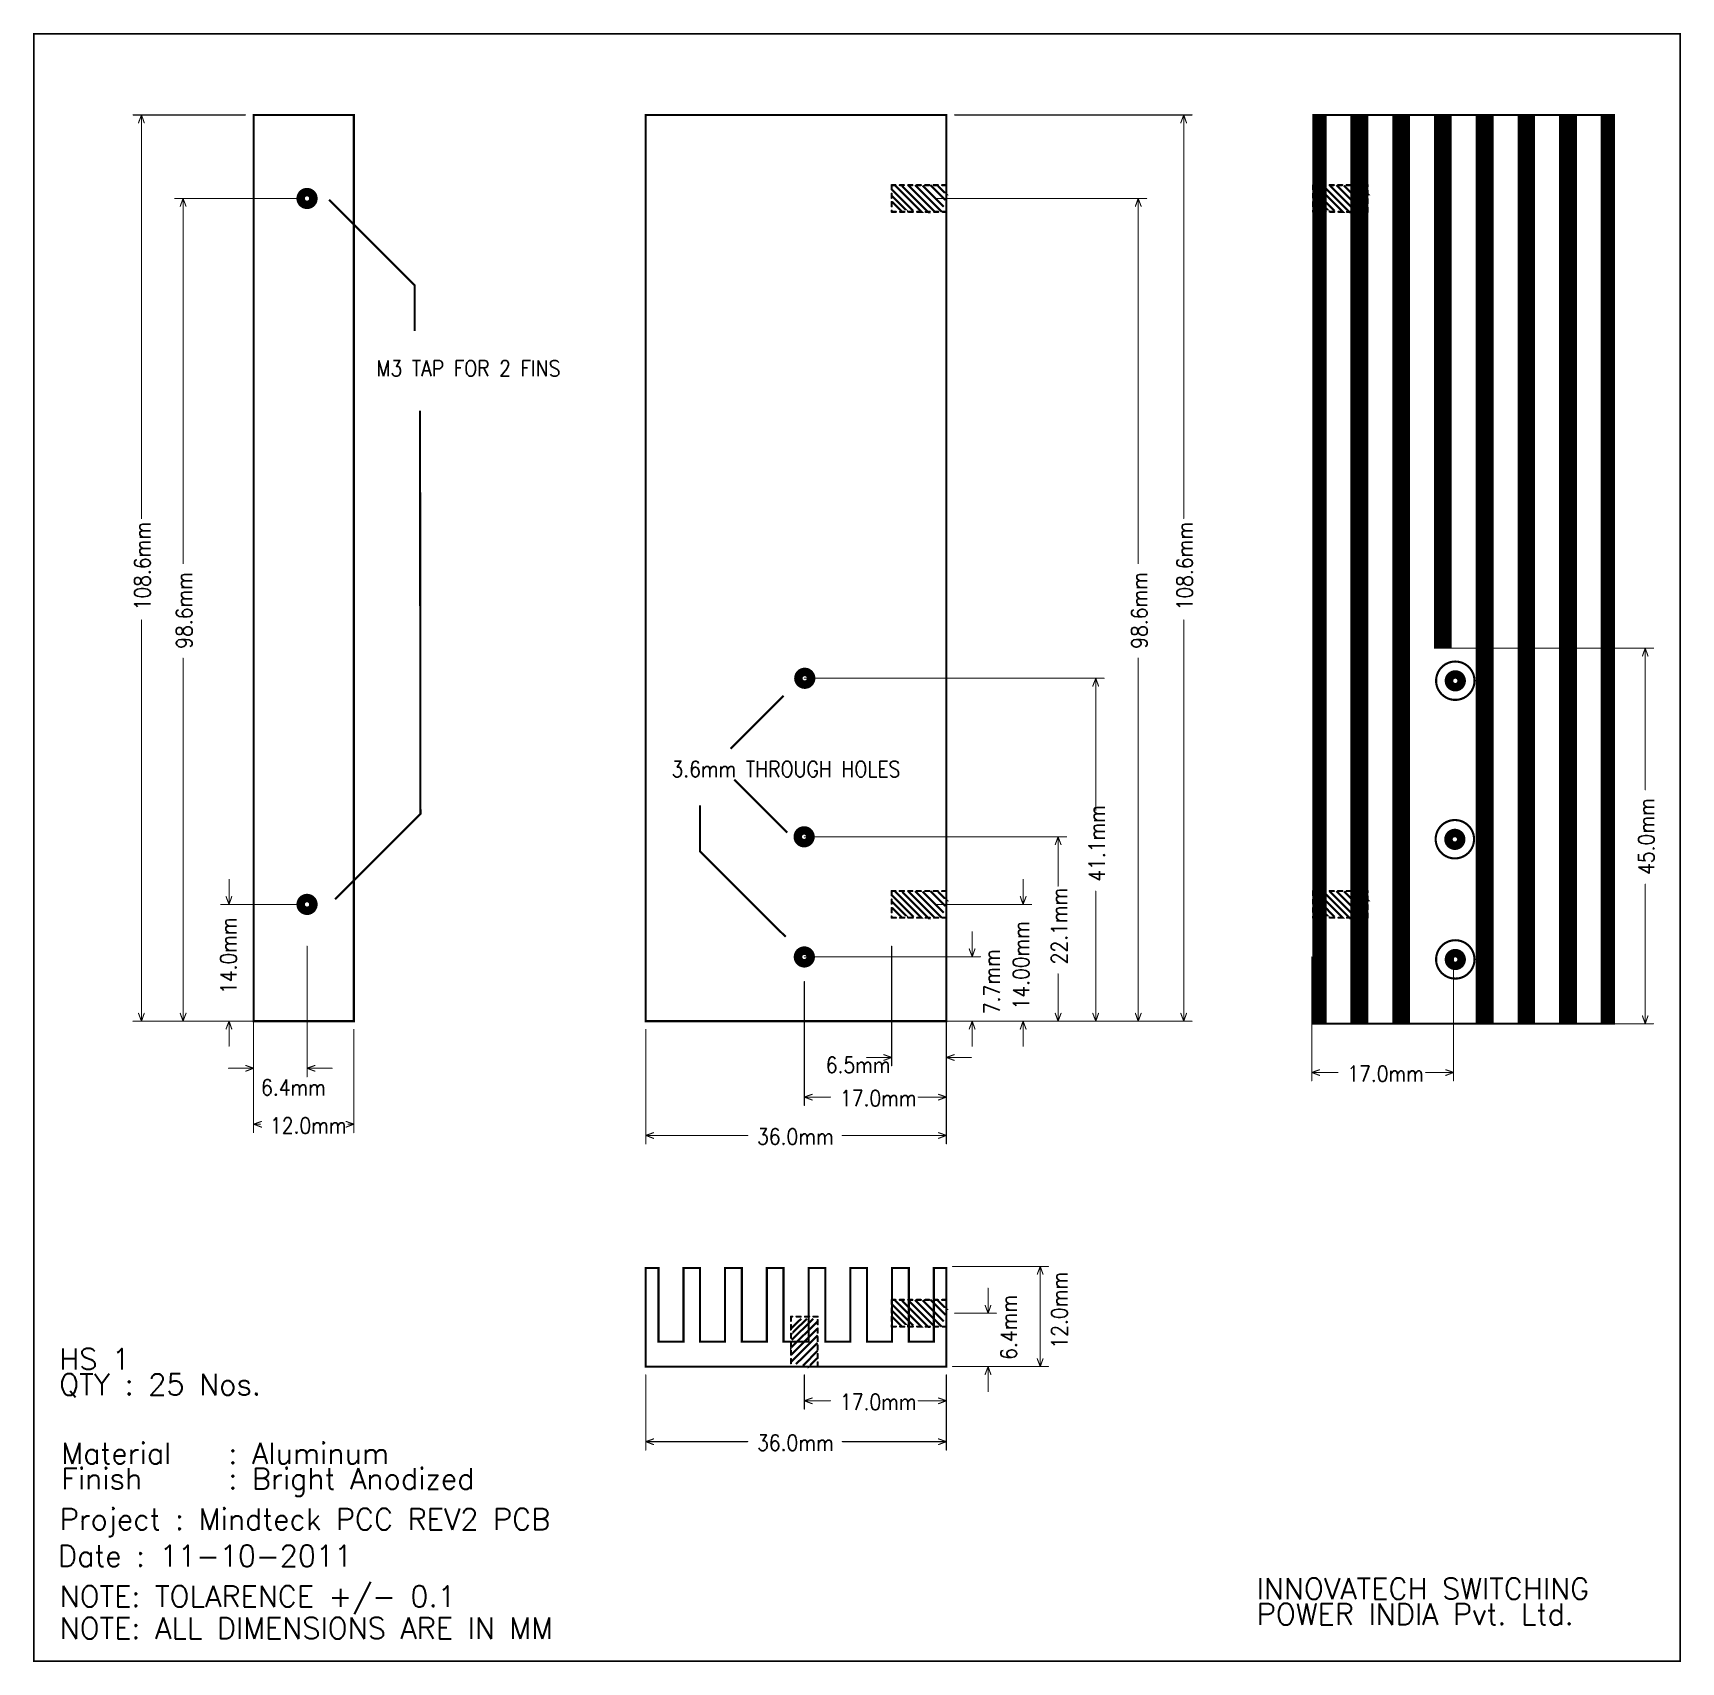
# Model space of a CAD drawing. Extents: x 2.21 to 9.98, y 0.91 to 8.6.
import ezdxf

# ---------------------------------------------------------------- set-up
doc = ezdxf.new("R2010")
doc.units = 0
doc.header["$LTSCALE"] = 25
doc.layers.get('0').update_dxf_attribs({"linetype": 'CONTINUOUS'})
doc.styles.get("Standard").update_dxf_attribs({"font": 'simplex'})

msp = doc.modelspace()

# ---------------------------------------------------------------- texts
at = {"color": 3, "width": 0.866}
for s, p in [('M3 TAP FOR 2 FINS', (3.825, 6.98)), ('3.6mm THROUGH HOLES', (5.217, 5.089)), ('6.5mm', (5.945, 3.693)), ('6.4mm', (3.281, 3.587)), ('17.0mm', (8.405, 3.652)), ('17.0mm', (6.012, 3.536)), ('12.0mm', (3.323, 3.407)), ('36.0mm', (5.621, 3.355)), ('17.0mm', (6.012, 2.103)), ('36.0mm', (5.621, 1.91))]:
    msp.add_text(s, height=0.075, dxfattribs=at).set_placement(p)
for s, p in [('108.6mm', (2.759, 5.875)), ('108.6mm', (7.676, 5.875)), ('98.6mm', (2.956, 5.694)), ('98.6mm', (7.462, 5.694)), ('45.0mm', (9.854, 4.627)), ('41.1mm', (7.261, 4.595)), ('22.1mm', (7.084, 4.205)), ('14.0mm', (3.165, 4.065)), ('14.00mm', (6.904, 3.992)), ('7.7mm', (6.766, 3.97)), ('12.0mm', (7.085, 2.392)), ('6.4mm', (6.846, 2.339))]:
    msp.add_text(s, height=0.075, rotation=90, dxfattribs=at).set_placement(p)
at = {"color": 3}
for s, p in [('HS 1', (2.329, 2.293)), ('QTY : 25 Nos.', (2.329, 2.173)), ('Material   : Aluminum', (2.339, 1.848)), ('Finish     : Bright Anodized', (2.339, 1.728)), ('Project : Mindteck PCC REV2 PCB', (2.331, 1.537)), ('Date : 11-10-2011', (2.323, 1.364)), ('NOTE: TOLARENCE +/- 0.1', (2.331, 1.173)), ('INNOVATECH SWITCHING ', (7.978, 1.209)), ('POWER INDIA Pvt. Ltd.', (7.978, 1.089)), ('NOTE: ALL DIMENSIONS ARE IN MM', (2.331, 1.023))]:
    msp.add_text(s, height=0.1, dxfattribs=at).set_placement(p)

# ---------------------------------------------------------------- blocks, each defined once
blk = doc.blocks.new('DISC')
at = {"color": 0, "const_width": 0.5}
blk.add_lwpolyline([(0, 0.25, 1), (0, -0.25, 1)], format="xyb", close=True, dxfattribs=at)

# ---------------------------------------------------------------- linework, layer by layer
at = {"color": 1, "const_width": 0.008}
msp.add_lwpolyline([(2.209, 0.917), (9.976, 0.917), (9.976, 8.596), (2.209, 8.596), (2.209, 0.917)], dxfattribs=at)
at = {"color": 3}
for points, const_width in [([(3.207, 8.213), (2.677, 8.213)], 0.005), ([(2.717, 8.213), (2.703, 8.176)], 0.005), ([(2.717, 6.309), (2.717, 8.213)], 0.005), ([(2.717, 8.213), (2.73, 8.176)], 0.005), ([(3.246, 3.937), (3.246, 8.213), (3.719, 8.213), (3.719, 3.937), (3.246, 3.937)], 0.01), ([(5.096, 3.937), (5.096, 8.213), (6.514, 8.213), (6.514, 3.937), (5.096, 3.937)], 0.01), ([(6.553, 8.213), (7.673, 8.213)], 0.005), ([(7.634, 8.213), (7.62, 8.176)], 0.005), ([(7.634, 6.309), (7.634, 8.213)], 0.005), ([(7.634, 8.213), (7.647, 8.176)], 0.005), ([(8.246, 3.925), (8.246, 8.213), (9.663, 8.213), (9.663, 3.925), (8.246, 3.925)], 0.01), ([(8.246, 8.213), (8.305, 8.213), (8.305, 3.925), (8.246, 3.925), (8.246, 8.213)], 0.005), ([(8.246, 8.208), (8.305, 8.208)], 0.005), ([(8.246, 8.203), (8.305, 8.203)], 0.005), ([(8.246, 8.198), (8.305, 8.198)], 0.005), ([(8.246, 8.193), (8.305, 8.193)], 0.005), ([(8.246, 8.188), (8.305, 8.188)], 0.005), ([(8.246, 8.183), (8.305, 8.183)], 0.005), ([(8.246, 8.178), (8.305, 8.178)], 0.005), ([(8.246, 8.173), (8.305, 8.173)], 0.005), ([(8.246, 8.168), (8.305, 8.168)], 0.005), ([(8.246, 8.163), (8.305, 8.163)], 0.005), ([(8.423, 8.213), (8.502, 8.213), (8.502, 3.925), (8.423, 3.925), (8.423, 8.213)], 0.005), ([(8.423, 8.208), (8.502, 8.208)], 0.005), ([(8.423, 8.203), (8.502, 8.203)], 0.005), ([(8.423, 8.198), (8.502, 8.198)], 0.005), ([(8.423, 8.193), (8.502, 8.193)], 0.005), ([(8.423, 8.188), (8.502, 8.188)], 0.005), ([(8.423, 8.183), (8.502, 8.183)], 0.005), ([(8.423, 8.178), (8.502, 8.178)], 0.005), ([(8.423, 8.173), (8.502, 8.173)], 0.005), ([(8.423, 8.168), (8.502, 8.168)], 0.005), ([(8.423, 8.163), (8.502, 8.163)], 0.005), ([(8.62, 8.213), (8.699, 8.213), (8.699, 3.927), (8.62, 3.927), (8.62, 8.213)], 0.005), ([(8.62, 8.21), (8.699, 8.21)], 0.005), ([(8.62, 8.205), (8.699, 8.205)], 0.005), ([(8.62, 8.2), (8.699, 8.2)], 0.005), ([(8.62, 8.195), (8.699, 8.195)], 0.005), ([(8.62, 8.19), (8.699, 8.19)], 0.005), ([(8.62, 8.185), (8.699, 8.185)], 0.005), ([(8.62, 8.18), (8.699, 8.18)], 0.005), ([(8.62, 8.175), (8.699, 8.175)], 0.005), ([(8.62, 8.17), (8.699, 8.17)], 0.005), ([(8.62, 8.165), (8.699, 8.165)], 0.005), ([(8.817, 8.213), (8.896, 8.213), (8.896, 5.697), (8.817, 5.697), (8.817, 8.213)], 0.005), ([(8.817, 8.209), (8.896, 8.209)], 0.005), ([(8.817, 8.204), (8.896, 8.204)], 0.005), ([(8.817, 8.199), (8.896, 8.199)], 0.005), ([(8.817, 8.194), (8.896, 8.194)], 0.005), ([(8.817, 8.189), (8.896, 8.189)], 0.005), ([(8.817, 8.184), (8.896, 8.184)], 0.005), ([(8.817, 8.179), (8.896, 8.179)], 0.005), ([(8.817, 8.174), (8.896, 8.174)], 0.005), ([(8.817, 8.169), (8.896, 8.169)], 0.005), ([(8.817, 8.164), (8.896, 8.164)], 0.005), ([(9.014, 8.213), (9.093, 8.213), (9.093, 3.925), (9.014, 3.925), (9.014, 8.213)], 0.005), ([(9.014, 8.208), (9.093, 8.208)], 0.005), ([(9.014, 8.203), (9.093, 8.203)], 0.005), ([(9.014, 8.198), (9.093, 8.198)], 0.005), ([(9.014, 8.193), (9.093, 8.193)], 0.005), ([(9.014, 8.188), (9.093, 8.188)], 0.005), ([(9.014, 8.183), (9.093, 8.183)], 0.005), ([(9.014, 8.178), (9.093, 8.178)], 0.005), ([(9.014, 8.173), (9.093, 8.173)], 0.005), ([(9.014, 8.168), (9.093, 8.168)], 0.005), ([(9.014, 8.163), (9.093, 8.163)], 0.005), ([(9.211, 8.213), (9.289, 8.213), (9.289, 3.925), (9.211, 3.925), (9.211, 8.213)], 0.005), ([(9.211, 8.208), (9.289, 8.208)], 0.005), ([(9.211, 8.203), (9.289, 8.203)], 0.005), ([(9.211, 8.198), (9.289, 8.198)], 0.005), ([(9.211, 8.193), (9.289, 8.193)], 0.005), ([(9.211, 8.188), (9.289, 8.188)], 0.005), ([(9.211, 8.183), (9.289, 8.183)], 0.005), ([(9.211, 8.178), (9.289, 8.178)], 0.005), ([(9.211, 8.173), (9.289, 8.173)], 0.005), ([(9.211, 8.168), (9.289, 8.168)], 0.005), ([(9.211, 8.163), (9.289, 8.163)], 0.005), ([(9.407, 8.213), (9.486, 8.213), (9.486, 3.925), (9.407, 3.925), (9.407, 8.213)], 0.005), ([(9.407, 8.208), (9.486, 8.208)], 0.005), ([(9.407, 8.203), (9.486, 8.203)], 0.005), ([(9.407, 8.198), (9.486, 8.198)], 0.005), ([(9.407, 8.193), (9.486, 8.193)], 0.005), ([(9.407, 8.188), (9.486, 8.188)], 0.005), ([(9.407, 8.183), (9.486, 8.183)], 0.005), ([(9.407, 8.178), (9.486, 8.178)], 0.005), ([(9.407, 8.173), (9.486, 8.173)], 0.005), ([(9.407, 8.168), (9.486, 8.168)], 0.005), ([(9.407, 8.163), (9.486, 8.163)], 0.005), ([(9.604, 8.213), (9.663, 8.213), (9.663, 3.925), (9.604, 3.925), (9.604, 8.213)], 0.005), ([(9.604, 8.208), (9.663, 8.208)], 0.005), ([(9.604, 8.203), (9.663, 8.203)], 0.005), ([(9.604, 8.198), (9.663, 8.198)], 0.005), ([(9.604, 8.193), (9.663, 8.193)], 0.005), ([(9.604, 8.188), (9.663, 8.188)], 0.005), ([(9.604, 8.183), (9.663, 8.183)], 0.005), ([(9.604, 8.178), (9.663, 8.178)], 0.005), ([(9.604, 8.173), (9.663, 8.173)], 0.005), ([(9.604, 8.168), (9.663, 8.168)], 0.005), ([(9.604, 8.163), (9.663, 8.163)], 0.005), ([(8.246, 8.158), (8.305, 8.158)], 0.005), ([(8.246, 8.153), (8.305, 8.153)], 0.005), ([(8.246, 8.148), (8.305, 8.148)], 0.005), ([(8.246, 8.143), (8.305, 8.143)], 0.005), ([(8.246, 8.138), (8.305, 8.138)], 0.005), ([(8.246, 8.133), (8.305, 8.133)], 0.005), ([(8.246, 8.128), (8.305, 8.128)], 0.005), ([(8.246, 8.123), (8.305, 8.123)], 0.005), ([(8.246, 8.118), (8.305, 8.118)], 0.005), ([(8.246, 8.113), (8.305, 8.113)], 0.005), ([(8.246, 8.108), (8.305, 8.108)], 0.005), ([(8.246, 8.103), (8.305, 8.103)], 0.005), ([(8.246, 8.098), (8.305, 8.098)], 0.005), ([(8.246, 8.093), (8.305, 8.093)], 0.005), ([(8.246, 8.088), (8.305, 8.088)], 0.005), ([(8.423, 8.158), (8.502, 8.158)], 0.005), ([(8.423, 8.153), (8.502, 8.153)], 0.005), ([(8.423, 8.148), (8.502, 8.148)], 0.005), ([(8.423, 8.143), (8.502, 8.143)], 0.005), ([(8.423, 8.138), (8.502, 8.138)], 0.005), ([(8.423, 8.133), (8.502, 8.133)], 0.005), ([(8.423, 8.128), (8.502, 8.128)], 0.005), ([(8.423, 8.123), (8.502, 8.123)], 0.005), ([(8.423, 8.118), (8.502, 8.118)], 0.005), ([(8.423, 8.113), (8.502, 8.113)], 0.005), ([(8.423, 8.108), (8.502, 8.108)], 0.005), ([(8.423, 8.103), (8.502, 8.103)], 0.005), ([(8.423, 8.098), (8.502, 8.098)], 0.005), ([(8.423, 8.093), (8.502, 8.093)], 0.005), ([(8.423, 8.088), (8.502, 8.088)], 0.005), ([(8.62, 8.16), (8.699, 8.16)], 0.005), ([(8.62, 8.155), (8.699, 8.155)], 0.005), ([(8.62, 8.15), (8.699, 8.15)], 0.005), ([(8.62, 8.145), (8.699, 8.145)], 0.005), ([(8.62, 8.14), (8.699, 8.14)], 0.005), ([(8.62, 8.135), (8.699, 8.135)], 0.005), ([(8.62, 8.13), (8.699, 8.13)], 0.005), ([(8.62, 8.125), (8.699, 8.125)], 0.005), ([(8.62, 8.12), (8.699, 8.12)], 0.005), ([(8.62, 8.115), (8.699, 8.115)], 0.005), ([(8.62, 8.11), (8.699, 8.11)], 0.005), ([(8.62, 8.105), (8.699, 8.105)], 0.005), ([(8.62, 8.1), (8.699, 8.1)], 0.005), ([(8.62, 8.095), (8.699, 8.095)], 0.005), ([(8.62, 8.09), (8.699, 8.09)], 0.005), ([(8.62, 8.085), (8.699, 8.085)], 0.005), ([(8.817, 8.159), (8.896, 8.159)], 0.005), ([(8.817, 8.154), (8.896, 8.154)], 0.005), ([(8.817, 8.149), (8.896, 8.149)], 0.005), ([(8.817, 8.144), (8.896, 8.144)], 0.005), ([(8.817, 8.139), (8.896, 8.139)], 0.005), ([(8.817, 8.134), (8.896, 8.134)], 0.005), ([(8.817, 8.129), (8.896, 8.129)], 0.005), ([(8.817, 8.124), (8.896, 8.124)], 0.005), ([(8.817, 8.119), (8.896, 8.119)], 0.005), ([(8.817, 8.114), (8.896, 8.114)], 0.005), ([(8.817, 8.109), (8.896, 8.109)], 0.005), ([(8.817, 8.104), (8.896, 8.104)], 0.005), ([(8.817, 8.099), (8.896, 8.099)], 0.005), ([(8.817, 8.094), (8.896, 8.094)], 0.005), ([(8.817, 8.089), (8.896, 8.089)], 0.005), ([(8.817, 8.084), (8.896, 8.084)], 0.005), ([(9.014, 8.158), (9.093, 8.158)], 0.005), ([(9.014, 8.153), (9.093, 8.153)], 0.005), ([(9.014, 8.148), (9.093, 8.148)], 0.005), ([(9.014, 8.143), (9.093, 8.143)], 0.005), ([(9.014, 8.138), (9.093, 8.138)], 0.005), ([(9.014, 8.133), (9.093, 8.133)], 0.005), ([(9.014, 8.128), (9.093, 8.128)], 0.005), ([(9.014, 8.123), (9.093, 8.123)], 0.005), ([(9.014, 8.118), (9.093, 8.118)], 0.005), ([(9.014, 8.113), (9.093, 8.113)], 0.005), ([(9.014, 8.108), (9.093, 8.108)], 0.005), ([(9.014, 8.103), (9.093, 8.103)], 0.005), ([(9.014, 8.098), (9.093, 8.098)], 0.005), ([(9.014, 8.093), (9.093, 8.093)], 0.005), ([(9.014, 8.088), (9.093, 8.088)], 0.005), ([(9.211, 8.158), (9.289, 8.158)], 0.005), ([(9.211, 8.153), (9.289, 8.153)], 0.005), ([(9.211, 8.148), (9.289, 8.148)], 0.005), ([(9.211, 8.143), (9.289, 8.143)], 0.005), ([(9.211, 8.138), (9.289, 8.138)], 0.005), ([(9.211, 8.133), (9.289, 8.133)], 0.005), ([(9.211, 8.128), (9.289, 8.128)], 0.005), ([(9.211, 8.123), (9.289, 8.123)], 0.005), ([(9.211, 8.118), (9.289, 8.118)], 0.005), ([(9.211, 8.113), (9.289, 8.113)], 0.005), ([(9.211, 8.108), (9.289, 8.108)], 0.005), ([(9.211, 8.103), (9.289, 8.103)], 0.005), ([(9.211, 8.098), (9.289, 8.098)], 0.005), ([(9.211, 8.093), (9.289, 8.093)], 0.005), ([(9.211, 8.088), (9.289, 8.088)], 0.005), ([(9.407, 8.158), (9.486, 8.158)], 0.005), ([(9.407, 8.153), (9.486, 8.153)], 0.005), ([(9.407, 8.148), (9.486, 8.148)], 0.005), ([(9.407, 8.143), (9.486, 8.143)], 0.005), ([(9.407, 8.138), (9.486, 8.138)], 0.005), ([(9.407, 8.133), (9.486, 8.133)], 0.005), ([(9.407, 8.128), (9.486, 8.128)], 0.005), ([(9.407, 8.123), (9.486, 8.123)], 0.005), ([(9.407, 8.118), (9.486, 8.118)], 0.005), ([(9.407, 8.113), (9.486, 8.113)], 0.005), ([(9.407, 8.108), (9.486, 8.108)], 0.005), ([(9.407, 8.103), (9.486, 8.103)], 0.005), ([(9.407, 8.098), (9.486, 8.098)], 0.005), ([(9.407, 8.093), (9.486, 8.093)], 0.005), ([(9.407, 8.088), (9.486, 8.088)], 0.005), ([(9.604, 8.158), (9.663, 8.158)], 0.005), ([(9.604, 8.153), (9.663, 8.153)], 0.005), ([(9.604, 8.148), (9.663, 8.148)], 0.005), ([(9.604, 8.143), (9.663, 8.143)], 0.005), ([(9.604, 8.138), (9.663, 8.138)], 0.005), ([(9.604, 8.133), (9.663, 8.133)], 0.005), ([(9.604, 8.128), (9.663, 8.128)], 0.005), ([(9.604, 8.123), (9.663, 8.123)], 0.005), ([(9.604, 8.118), (9.663, 8.118)], 0.005), ([(9.604, 8.113), (9.663, 8.113)], 0.005), ([(9.604, 8.108), (9.663, 8.108)], 0.005), ([(9.604, 8.103), (9.663, 8.103)], 0.005), ([(9.604, 8.098), (9.663, 8.098)], 0.005), ([(9.604, 8.093), (9.663, 8.093)], 0.005), ([(9.604, 8.088), (9.663, 8.088)], 0.005), ([(8.246, 8.083), (8.305, 8.083)], 0.005), ([(8.246, 8.078), (8.305, 8.078)], 0.005), ([(8.246, 8.073), (8.305, 8.073)], 0.005), ([(8.246, 8.068), (8.305, 8.068)], 0.005), ([(8.246, 8.063), (8.305, 8.063)], 0.005), ([(8.246, 8.058), (8.305, 8.058)], 0.005), ([(8.246, 8.053), (8.305, 8.053)], 0.005), ([(8.246, 8.048), (8.305, 8.048)], 0.005), ([(8.246, 8.043), (8.305, 8.043)], 0.005), ([(8.246, 8.038), (8.305, 8.038)], 0.005), ([(8.246, 8.033), (8.305, 8.033)], 0.005), ([(8.246, 8.028), (8.305, 8.028)], 0.005), ([(8.246, 8.023), (8.305, 8.023)], 0.005), ([(8.246, 8.018), (8.305, 8.018)], 0.005), ([(8.246, 8.013), (8.305, 8.013)], 0.005), ([(8.246, 8.008), (8.305, 8.008)], 0.005), ([(8.423, 8.083), (8.502, 8.083)], 0.005), ([(8.423, 8.078), (8.502, 8.078)], 0.005), ([(8.423, 8.073), (8.502, 8.073)], 0.005), ([(8.423, 8.068), (8.502, 8.068)], 0.005), ([(8.423, 8.063), (8.502, 8.063)], 0.005), ([(8.423, 8.058), (8.502, 8.058)], 0.005), ([(8.423, 8.053), (8.502, 8.053)], 0.005), ([(8.423, 8.048), (8.502, 8.048)], 0.005), ([(8.423, 8.043), (8.502, 8.043)], 0.005), ([(8.423, 8.038), (8.502, 8.038)], 0.005), ([(8.423, 8.033), (8.502, 8.033)], 0.005), ([(8.423, 8.028), (8.502, 8.028)], 0.005), ([(8.423, 8.023), (8.502, 8.023)], 0.005), ([(8.423, 8.018), (8.502, 8.018)], 0.005), ([(8.423, 8.013), (8.502, 8.013)], 0.005), ([(8.423, 8.008), (8.502, 8.008)], 0.005), ([(8.62, 8.08), (8.699, 8.08)], 0.005), ([(8.62, 8.075), (8.699, 8.075)], 0.005), ([(8.62, 8.07), (8.699, 8.07)], 0.005), ([(8.62, 8.065), (8.699, 8.065)], 0.005), ([(8.62, 8.06), (8.699, 8.06)], 0.005), ([(8.62, 8.055), (8.699, 8.055)], 0.005), ([(8.62, 8.05), (8.699, 8.05)], 0.005), ([(8.62, 8.045), (8.699, 8.045)], 0.005), ([(8.62, 8.04), (8.699, 8.04)], 0.005), ([(8.62, 8.035), (8.699, 8.035)], 0.005), ([(8.62, 8.03), (8.699, 8.03)], 0.005), ([(8.62, 8.025), (8.699, 8.025)], 0.005), ([(8.62, 8.02), (8.699, 8.02)], 0.005), ([(8.62, 8.015), (8.699, 8.015)], 0.005), ([(8.62, 8.01), (8.699, 8.01)], 0.005), ([(8.817, 8.079), (8.896, 8.079)], 0.005), ([(8.817, 8.074), (8.896, 8.074)], 0.005), ([(8.817, 8.069), (8.896, 8.069)], 0.005), ([(8.817, 8.064), (8.896, 8.064)], 0.005), ([(8.817, 8.059), (8.896, 8.059)], 0.005), ([(8.817, 8.054), (8.896, 8.054)], 0.005), ([(8.817, 8.049), (8.896, 8.049)], 0.005), ([(8.817, 8.044), (8.896, 8.044)], 0.005), ([(8.817, 8.039), (8.896, 8.039)], 0.005), ([(8.817, 8.034), (8.896, 8.034)], 0.005), ([(8.817, 8.029), (8.896, 8.029)], 0.005), ([(8.817, 8.024), (8.896, 8.024)], 0.005), ([(8.817, 8.019), (8.896, 8.019)], 0.005), ([(8.817, 8.014), (8.896, 8.014)], 0.005), ([(8.817, 8.009), (8.896, 8.009)], 0.005), ([(9.014, 8.083), (9.093, 8.083)], 0.005), ([(9.014, 8.078), (9.093, 8.078)], 0.005), ([(9.014, 8.073), (9.093, 8.073)], 0.005), ([(9.014, 8.068), (9.093, 8.068)], 0.005), ([(9.014, 8.063), (9.093, 8.063)], 0.005), ([(9.014, 8.058), (9.093, 8.058)], 0.005), ([(9.014, 8.053), (9.093, 8.053)], 0.005), ([(9.014, 8.048), (9.093, 8.048)], 0.005), ([(9.014, 8.043), (9.093, 8.043)], 0.005), ([(9.014, 8.038), (9.093, 8.038)], 0.005), ([(9.014, 8.033), (9.093, 8.033)], 0.005), ([(9.014, 8.028), (9.093, 8.028)], 0.005), ([(9.014, 8.023), (9.093, 8.023)], 0.005), ([(9.014, 8.018), (9.093, 8.018)], 0.005), ([(9.014, 8.013), (9.093, 8.013)], 0.005), ([(9.014, 8.008), (9.093, 8.008)], 0.005), ([(9.211, 8.083), (9.289, 8.083)], 0.005), ([(9.211, 8.078), (9.289, 8.078)], 0.005), ([(9.211, 8.073), (9.289, 8.073)], 0.005), ([(9.211, 8.068), (9.289, 8.068)], 0.005), ([(9.211, 8.063), (9.289, 8.063)], 0.005), ([(9.211, 8.058), (9.289, 8.058)], 0.005), ([(9.211, 8.053), (9.289, 8.053)], 0.005), ([(9.211, 8.048), (9.289, 8.048)], 0.005), ([(9.211, 8.043), (9.289, 8.043)], 0.005), ([(9.211, 8.038), (9.289, 8.038)], 0.005), ([(9.211, 8.033), (9.289, 8.033)], 0.005), ([(9.211, 8.028), (9.289, 8.028)], 0.005), ([(9.211, 8.023), (9.289, 8.023)], 0.005), ([(9.211, 8.018), (9.289, 8.018)], 0.005), ([(9.211, 8.013), (9.289, 8.013)], 0.005), ([(9.211, 8.008), (9.289, 8.008)], 0.005), ([(9.407, 8.083), (9.486, 8.083)], 0.005), ([(9.407, 8.078), (9.486, 8.078)], 0.005), ([(9.407, 8.073), (9.486, 8.073)], 0.005), ([(9.407, 8.068), (9.486, 8.068)], 0.005), ([(9.407, 8.063), (9.486, 8.063)], 0.005), ([(9.407, 8.058), (9.486, 8.058)], 0.005), ([(9.407, 8.053), (9.486, 8.053)], 0.005), ([(9.407, 8.048), (9.486, 8.048)], 0.005), ([(9.407, 8.043), (9.486, 8.043)], 0.005), ([(9.407, 8.038), (9.486, 8.038)], 0.005), ([(9.407, 8.033), (9.486, 8.033)], 0.005), ([(9.407, 8.028), (9.486, 8.028)], 0.005), ([(9.407, 8.023), (9.486, 8.023)], 0.005), ([(9.407, 8.018), (9.486, 8.018)], 0.005), ([(9.407, 8.013), (9.486, 8.013)], 0.005), ([(9.407, 8.008), (9.486, 8.008)], 0.005), ([(9.604, 8.083), (9.663, 8.083)], 0.005), ([(9.604, 8.078), (9.663, 8.078)], 0.005), ([(9.604, 8.073), (9.663, 8.073)], 0.005), ([(9.604, 8.068), (9.663, 8.068)], 0.005), ([(9.604, 8.063), (9.663, 8.063)], 0.005), ([(9.604, 8.058), (9.663, 8.058)], 0.005), ([(9.604, 8.053), (9.663, 8.053)], 0.005), ([(9.604, 8.048), (9.663, 8.048)], 0.005), ([(9.604, 8.043), (9.663, 8.043)], 0.005), ([(9.604, 8.038), (9.663, 8.038)], 0.005), ([(9.604, 8.033), (9.663, 8.033)], 0.005), ([(9.604, 8.028), (9.663, 8.028)], 0.005), ([(9.604, 8.023), (9.663, 8.023)], 0.005), ([(9.604, 8.018), (9.663, 8.018)], 0.005), ([(9.604, 8.013), (9.663, 8.013)], 0.005), ([(9.604, 8.008), (9.663, 8.008)], 0.005), ([(8.246, 8.003), (8.305, 8.003)], 0.005), ([(8.246, 7.998), (8.305, 7.998)], 0.005), ([(8.246, 7.993), (8.305, 7.993)], 0.005), ([(8.246, 7.988), (8.305, 7.988)], 0.005), ([(8.246, 7.983), (8.305, 7.983)], 0.005), ([(8.246, 7.978), (8.305, 7.978)], 0.005), ([(8.246, 7.973), (8.305, 7.973)], 0.005), ([(8.246, 7.968), (8.305, 7.968)], 0.005), ([(8.246, 7.963), (8.305, 7.963)], 0.005), ([(8.246, 7.958), (8.305, 7.958)], 0.005), ([(8.246, 7.953), (8.305, 7.953)], 0.005), ([(8.246, 7.948), (8.305, 7.948)], 0.005), ([(8.246, 7.943), (8.305, 7.943)], 0.005), ([(8.246, 7.938), (8.305, 7.938)], 0.005), ([(8.246, 7.933), (8.305, 7.933)], 0.005), ([(8.246, 7.928), (8.305, 7.928)], 0.005), ([(8.423, 8.003), (8.502, 8.003)], 0.005), ([(8.423, 7.998), (8.502, 7.998)], 0.005), ([(8.423, 7.993), (8.502, 7.993)], 0.005), ([(8.423, 7.988), (8.502, 7.988)], 0.005), ([(8.423, 7.983), (8.502, 7.983)], 0.005), ([(8.423, 7.978), (8.502, 7.978)], 0.005), ([(8.423, 7.973), (8.502, 7.973)], 0.005), ([(8.423, 7.968), (8.502, 7.968)], 0.005), ([(8.423, 7.963), (8.502, 7.963)], 0.005), ([(8.423, 7.958), (8.502, 7.958)], 0.005), ([(8.423, 7.953), (8.502, 7.953)], 0.005), ([(8.423, 7.948), (8.502, 7.948)], 0.005), ([(8.423, 7.943), (8.502, 7.943)], 0.005), ([(8.423, 7.938), (8.502, 7.938)], 0.005), ([(8.423, 7.933), (8.502, 7.933)], 0.005), ([(8.423, 7.928), (8.502, 7.928)], 0.005), ([(8.62, 8.005), (8.699, 8.005)], 0.005), ([(8.62, 8), (8.699, 8)], 0.005), ([(8.62, 7.995), (8.699, 7.995)], 0.005), ([(8.62, 7.99), (8.699, 7.99)], 0.005), ([(8.62, 7.985), (8.699, 7.985)], 0.005), ([(8.62, 7.98), (8.699, 7.98)], 0.005), ([(8.62, 7.975), (8.699, 7.975)], 0.005), ([(8.62, 7.97), (8.699, 7.97)], 0.005), ([(8.62, 7.965), (8.699, 7.965)], 0.005), ([(8.62, 7.96), (8.699, 7.96)], 0.005), ([(8.62, 7.955), (8.699, 7.955)], 0.005), ([(8.62, 7.95), (8.699, 7.95)], 0.005), ([(8.62, 7.945), (8.699, 7.945)], 0.005), ([(8.62, 7.94), (8.699, 7.94)], 0.005), ([(8.62, 7.935), (8.699, 7.935)], 0.005), ([(8.62, 7.93), (8.699, 7.93)], 0.005), ([(8.817, 8.004), (8.896, 8.004)], 0.005), ([(8.817, 7.999), (8.896, 7.999)], 0.005), ([(8.817, 7.994), (8.896, 7.994)], 0.005), ([(8.817, 7.989), (8.896, 7.989)], 0.005), ([(8.817, 7.984), (8.896, 7.984)], 0.005), ([(8.817, 7.979), (8.896, 7.979)], 0.005), ([(8.817, 7.974), (8.896, 7.974)], 0.005), ([(8.817, 7.969), (8.896, 7.969)], 0.005), ([(8.817, 7.964), (8.896, 7.964)], 0.005), ([(8.817, 7.959), (8.896, 7.959)], 0.005), ([(8.817, 7.954), (8.896, 7.954)], 0.005), ([(8.817, 7.949), (8.896, 7.949)], 0.005), ([(8.817, 7.944), (8.896, 7.944)], 0.005), ([(8.817, 7.939), (8.896, 7.939)], 0.005), ([(8.817, 7.934), (8.896, 7.934)], 0.005), ([(8.817, 7.929), (8.896, 7.929)], 0.005), ([(9.014, 8.003), (9.093, 8.003)], 0.005), ([(9.014, 7.998), (9.093, 7.998)], 0.005), ([(9.014, 7.993), (9.093, 7.993)], 0.005), ([(9.014, 7.988), (9.093, 7.988)], 0.005), ([(9.014, 7.983), (9.093, 7.983)], 0.005), ([(9.014, 7.978), (9.093, 7.978)], 0.005), ([(9.014, 7.973), (9.093, 7.973)], 0.005), ([(9.014, 7.968), (9.093, 7.968)], 0.005), ([(9.014, 7.963), (9.093, 7.963)], 0.005), ([(9.014, 7.958), (9.093, 7.958)], 0.005), ([(9.014, 7.953), (9.093, 7.953)], 0.005), ([(9.014, 7.948), (9.093, 7.948)], 0.005), ([(9.014, 7.943), (9.093, 7.943)], 0.005), ([(9.014, 7.938), (9.093, 7.938)], 0.005), ([(9.014, 7.933), (9.093, 7.933)], 0.005), ([(9.014, 7.928), (9.093, 7.928)], 0.005), ([(9.211, 8.003), (9.289, 8.003)], 0.005), ([(9.211, 7.998), (9.289, 7.998)], 0.005), ([(9.211, 7.993), (9.289, 7.993)], 0.005), ([(9.211, 7.988), (9.289, 7.988)], 0.005), ([(9.211, 7.983), (9.289, 7.983)], 0.005), ([(9.211, 7.978), (9.289, 7.978)], 0.005), ([(9.211, 7.973), (9.289, 7.973)], 0.005), ([(9.211, 7.968), (9.289, 7.968)], 0.005), ([(9.211, 7.963), (9.289, 7.963)], 0.005), ([(9.211, 7.958), (9.289, 7.958)], 0.005), ([(9.211, 7.953), (9.289, 7.953)], 0.005), ([(9.211, 7.948), (9.289, 7.948)], 0.005), ([(9.211, 7.943), (9.289, 7.943)], 0.005), ([(9.211, 7.938), (9.289, 7.938)], 0.005), ([(9.211, 7.933), (9.289, 7.933)], 0.005), ([(9.211, 7.928), (9.289, 7.928)], 0.005), ([(9.407, 8.003), (9.486, 8.003)], 0.005), ([(9.407, 7.998), (9.486, 7.998)], 0.005), ([(9.407, 7.993), (9.486, 7.993)], 0.005), ([(9.407, 7.988), (9.486, 7.988)], 0.005), ([(9.407, 7.983), (9.486, 7.983)], 0.005), ([(9.407, 7.978), (9.486, 7.978)], 0.005), ([(9.407, 7.973), (9.486, 7.973)], 0.005), ([(9.407, 7.968), (9.486, 7.968)], 0.005), ([(9.407, 7.963), (9.486, 7.963)], 0.005), ([(9.407, 7.958), (9.486, 7.958)], 0.005), ([(9.407, 7.953), (9.486, 7.953)], 0.005), ([(9.407, 7.948), (9.486, 7.948)], 0.005), ([(9.407, 7.943), (9.486, 7.943)], 0.005), ([(9.407, 7.938), (9.486, 7.938)], 0.005), ([(9.407, 7.933), (9.486, 7.933)], 0.005), ([(9.407, 7.928), (9.486, 7.928)], 0.005), ([(9.604, 8.003), (9.663, 8.003)], 0.005), ([(9.604, 7.998), (9.663, 7.998)], 0.005), ([(9.604, 7.993), (9.663, 7.993)], 0.005), ([(9.604, 7.988), (9.663, 7.988)], 0.005), ([(9.604, 7.983), (9.663, 7.983)], 0.005), ([(9.604, 7.978), (9.663, 7.978)], 0.005), ([(9.604, 7.973), (9.663, 7.973)], 0.005), ([(9.604, 7.968), (9.663, 7.968)], 0.005), ([(9.604, 7.963), (9.663, 7.963)], 0.005), ([(9.604, 7.958), (9.663, 7.958)], 0.005), ([(9.604, 7.953), (9.663, 7.953)], 0.005), ([(9.604, 7.948), (9.663, 7.948)], 0.005), ([(9.604, 7.943), (9.663, 7.943)], 0.005), ([(9.604, 7.938), (9.663, 7.938)], 0.005), ([(9.604, 7.933), (9.663, 7.933)], 0.005), ([(9.604, 7.928), (9.663, 7.928)], 0.005), ([(6.274, 7.882), (6.256, 7.882)], 0.01), ([(6.256, 7.882), (6.256, 7.862)], 0.01), ([(6.258, 7.86), (6.358, 7.76)], 0.01), ([(6.272, 7.88), (6.396, 7.756), (6.394, 7.756)], 0.01), ([(6.314, 7.882), (6.294, 7.882)], 0.01), ([(6.305, 7.878), (6.429, 7.754), (6.427, 7.754)], 0.01), ([(6.354, 7.882), (6.334, 7.882)], 0.01), ([(6.335, 7.88), (6.459, 7.756)], 0.01), ([(6.366, 7.882), (6.492, 7.756)], 0.01), ([(6.394, 7.882), (6.374, 7.882)], 0.01), ([(6.402, 7.88), (6.502, 7.78)], 0.01), ([(6.434, 7.882), (6.414, 7.882)], 0.01), ([(6.439, 7.882), (6.51, 7.811)], 0.01), ([(6.474, 7.882), (6.454, 7.882)], 0.01), ([(6.474, 7.878), (6.514, 7.839), (6.512, 7.839)], 0.01), ([(6.514, 7.882), (6.494, 7.882)], 0.01), ([(6.514, 7.876), (6.514, 7.882)], 0.01), ([(6.514, 7.836), (6.514, 7.856)], 0.01), ([(8.262, 7.882), (8.244, 7.882)], 0.01), ([(8.244, 7.882), (8.244, 7.862)], 0.01), ([(8.246, 7.86), (8.346, 7.76)], 0.01), ([(8.246, 7.923), (8.305, 7.923)], 0.005), ([(8.246, 7.918), (8.305, 7.918)], 0.005), ([(8.246, 7.913), (8.305, 7.913)], 0.005), ([(8.246, 7.908), (8.305, 7.908)], 0.005), ([(8.246, 7.903), (8.305, 7.903)], 0.005), ([(8.246, 7.898), (8.305, 7.898)], 0.005), ([(8.246, 7.893), (8.305, 7.893)], 0.005), ([(8.246, 7.888), (8.305, 7.888)], 0.005), ([(8.246, 7.883), (8.305, 7.883)], 0.005), ([(8.246, 7.878), (8.305, 7.878)], 0.005), ([(8.246, 7.873), (8.305, 7.873)], 0.005), ([(8.246, 7.868), (8.305, 7.868)], 0.005), ([(8.246, 7.863), (8.305, 7.863)], 0.005), ([(8.246, 7.858), (8.305, 7.858)], 0.005), ([(8.246, 7.853), (8.305, 7.853)], 0.005), ([(8.26, 7.88), (8.384, 7.756), (8.382, 7.756)], 0.01), ([(8.302, 7.882), (8.282, 7.882)], 0.01), ([(8.293, 7.878), (8.417, 7.754), (8.415, 7.754)], 0.01), ([(8.342, 7.882), (8.322, 7.882)], 0.01), ([(8.323, 7.88), (8.447, 7.756)], 0.01), ([(8.354, 7.882), (8.48, 7.756)], 0.01), ([(8.382, 7.882), (8.362, 7.882)], 0.01), ([(8.39, 7.88), (8.49, 7.78)], 0.01), ([(8.422, 7.882), (8.402, 7.882)], 0.01), ([(8.423, 7.923), (8.502, 7.923)], 0.005), ([(8.423, 7.918), (8.502, 7.918)], 0.005), ([(8.423, 7.913), (8.502, 7.913)], 0.005), ([(8.423, 7.908), (8.502, 7.908)], 0.005), ([(8.423, 7.903), (8.502, 7.903)], 0.005), ([(8.423, 7.898), (8.502, 7.898)], 0.005), ([(8.423, 7.893), (8.502, 7.893)], 0.005), ([(8.423, 7.888), (8.502, 7.888)], 0.005), ([(8.423, 7.883), (8.502, 7.883)], 0.005), ([(8.423, 7.878), (8.502, 7.878)], 0.005), ([(8.423, 7.873), (8.502, 7.873)], 0.005), ([(8.423, 7.868), (8.502, 7.868)], 0.005), ([(8.423, 7.863), (8.502, 7.863)], 0.005), ([(8.423, 7.858), (8.502, 7.858)], 0.005), ([(8.423, 7.853), (8.502, 7.853)], 0.005), ([(8.427, 7.882), (8.498, 7.811)], 0.01), ([(8.462, 7.882), (8.442, 7.882)], 0.01), ([(8.463, 7.878), (8.502, 7.839), (8.5, 7.839)], 0.01), ([(8.502, 7.882), (8.482, 7.882)], 0.01), ([(8.502, 7.876), (8.502, 7.882)], 0.01), ([(8.502, 7.836), (8.502, 7.856)], 0.01), ([(8.62, 7.925), (8.699, 7.925)], 0.005), ([(8.62, 7.92), (8.699, 7.92)], 0.005), ([(8.62, 7.915), (8.699, 7.915)], 0.005), ([(8.62, 7.91), (8.699, 7.91)], 0.005), ([(8.62, 7.905), (8.699, 7.905)], 0.005), ([(8.62, 7.9), (8.699, 7.9)], 0.005), ([(8.62, 7.895), (8.699, 7.895)], 0.005), ([(8.62, 7.89), (8.699, 7.89)], 0.005), ([(8.62, 7.885), (8.699, 7.885)], 0.005), ([(8.62, 7.88), (8.699, 7.88)], 0.005), ([(8.62, 7.875), (8.699, 7.875)], 0.005), ([(8.62, 7.87), (8.699, 7.87)], 0.005), ([(8.62, 7.865), (8.699, 7.865)], 0.005), ([(8.62, 7.86), (8.699, 7.86)], 0.005), ([(8.62, 7.855), (8.699, 7.855)], 0.005), ([(8.817, 7.924), (8.896, 7.924)], 0.005), ([(8.817, 7.919), (8.896, 7.919)], 0.005), ([(8.817, 7.914), (8.896, 7.914)], 0.005), ([(8.817, 7.909), (8.896, 7.909)], 0.005), ([(8.817, 7.904), (8.896, 7.904)], 0.005), ([(8.817, 7.899), (8.896, 7.899)], 0.005), ([(8.817, 7.894), (8.896, 7.894)], 0.005), ([(8.817, 7.889), (8.896, 7.889)], 0.005), ([(8.817, 7.884), (8.896, 7.884)], 0.005), ([(8.817, 7.879), (8.896, 7.879)], 0.005), ([(8.817, 7.874), (8.896, 7.874)], 0.005), ([(8.817, 7.869), (8.896, 7.869)], 0.005), ([(8.817, 7.864), (8.896, 7.864)], 0.005), ([(8.817, 7.859), (8.896, 7.859)], 0.005), ([(8.817, 7.854), (8.896, 7.854)], 0.005), ([(9.014, 7.923), (9.093, 7.923)], 0.005), ([(9.014, 7.918), (9.093, 7.918)], 0.005), ([(9.014, 7.913), (9.093, 7.913)], 0.005), ([(9.014, 7.908), (9.093, 7.908)], 0.005), ([(9.014, 7.903), (9.093, 7.903)], 0.005), ([(9.014, 7.898), (9.093, 7.898)], 0.005), ([(9.014, 7.893), (9.093, 7.893)], 0.005), ([(9.014, 7.888), (9.093, 7.888)], 0.005), ([(9.014, 7.883), (9.093, 7.883)], 0.005), ([(9.014, 7.878), (9.093, 7.878)], 0.005), ([(9.014, 7.873), (9.093, 7.873)], 0.005), ([(9.014, 7.868), (9.093, 7.868)], 0.005), ([(9.014, 7.863), (9.093, 7.863)], 0.005), ([(9.014, 7.858), (9.093, 7.858)], 0.005), ([(9.014, 7.853), (9.093, 7.853)], 0.005), ([(9.211, 7.923), (9.289, 7.923)], 0.005), ([(9.211, 7.918), (9.289, 7.918)], 0.005), ([(9.211, 7.913), (9.289, 7.913)], 0.005), ([(9.211, 7.908), (9.289, 7.908)], 0.005), ([(9.211, 7.903), (9.289, 7.903)], 0.005), ([(9.211, 7.898), (9.289, 7.898)], 0.005), ([(9.211, 7.893), (9.289, 7.893)], 0.005), ([(9.211, 7.888), (9.289, 7.888)], 0.005), ([(9.211, 7.883), (9.289, 7.883)], 0.005), ([(9.211, 7.878), (9.289, 7.878)], 0.005), ([(9.211, 7.873), (9.289, 7.873)], 0.005), ([(9.211, 7.868), (9.289, 7.868)], 0.005), ([(9.211, 7.863), (9.289, 7.863)], 0.005), ([(9.211, 7.858), (9.289, 7.858)], 0.005), ([(9.211, 7.853), (9.289, 7.853)], 0.005), ([(9.407, 7.923), (9.486, 7.923)], 0.005), ([(9.407, 7.918), (9.486, 7.918)], 0.005), ([(9.407, 7.913), (9.486, 7.913)], 0.005), ([(9.407, 7.908), (9.486, 7.908)], 0.005), ([(9.407, 7.903), (9.486, 7.903)], 0.005), ([(9.407, 7.898), (9.486, 7.898)], 0.005), ([(9.407, 7.893), (9.486, 7.893)], 0.005), ([(9.407, 7.888), (9.486, 7.888)], 0.005), ([(9.407, 7.883), (9.486, 7.883)], 0.005), ([(9.407, 7.878), (9.486, 7.878)], 0.005), ([(9.407, 7.873), (9.486, 7.873)], 0.005), ([(9.407, 7.868), (9.486, 7.868)], 0.005), ([(9.407, 7.863), (9.486, 7.863)], 0.005), ([(9.407, 7.858), (9.486, 7.858)], 0.005), ([(9.407, 7.853), (9.486, 7.853)], 0.005), ([(9.604, 7.923), (9.663, 7.923)], 0.005), ([(9.604, 7.918), (9.663, 7.918)], 0.005), ([(9.604, 7.913), (9.663, 7.913)], 0.005), ([(9.604, 7.908), (9.663, 7.908)], 0.005), ([(9.604, 7.903), (9.663, 7.903)], 0.005), ([(9.604, 7.898), (9.663, 7.898)], 0.005), ([(9.604, 7.893), (9.663, 7.893)], 0.005), ([(9.604, 7.888), (9.663, 7.888)], 0.005), ([(9.604, 7.883), (9.663, 7.883)], 0.005), ([(9.604, 7.878), (9.663, 7.878)], 0.005), ([(9.604, 7.873), (9.663, 7.873)], 0.005), ([(9.604, 7.868), (9.663, 7.868)], 0.005), ([(9.604, 7.863), (9.663, 7.863)], 0.005), ([(9.604, 7.858), (9.663, 7.858)], 0.005), ([(9.604, 7.853), (9.663, 7.853)], 0.005), ([(3.457, 7.819), (2.874, 7.819)], 0.005), ([(2.913, 7.819), (2.9, 7.782)], 0.005), ([(2.913, 6.096), (2.913, 7.819)], 0.005), ([(2.913, 7.819), (2.927, 7.782)], 0.005), ([(4.006, 7.193), (4.006, 7.409), (3.602, 7.813)], 0.01), ([(6.256, 7.842), (6.256, 7.822)], 0.01), ([(6.256, 7.802), (6.256, 7.782)], 0.01), ([(6.258, 7.831), (6.331, 7.758), (6.329, 7.758)], 0.01), ([(6.258, 7.803), (6.305, 7.756), (6.303, 7.756)], 0.01), ([(6.469, 7.819), (7.459, 7.819)], 0.005), ([(6.514, 7.796), (6.514, 7.816)], 0.01), ([(6.514, 7.756), (6.514, 7.776)], 0.01), ([(7.419, 7.819), (7.406, 7.782)], 0.005), ([(7.419, 6.096), (7.419, 7.819)], 0.005), ([(7.419, 7.819), (7.433, 7.782)], 0.005), ([(8.244, 7.842), (8.244, 7.822)], 0.01), ([(8.244, 7.802), (8.244, 7.782)], 0.01), ([(8.246, 7.831), (8.319, 7.758), (8.317, 7.758)], 0.01), ([(8.246, 7.803), (8.293, 7.756), (8.291, 7.756)], 0.01), ([(8.246, 7.848), (8.305, 7.848)], 0.005), ([(8.246, 7.843), (8.305, 7.843)], 0.005), ([(8.246, 7.838), (8.305, 7.838)], 0.005), ([(8.246, 7.833), (8.305, 7.833)], 0.005), ([(8.246, 7.828), (8.305, 7.828)], 0.005), ([(8.246, 7.823), (8.305, 7.823)], 0.005), ([(8.246, 7.818), (8.305, 7.818)], 0.005), ([(8.246, 7.813), (8.305, 7.813)], 0.005), ([(8.246, 7.808), (8.305, 7.808)], 0.005), ([(8.246, 7.803), (8.305, 7.803)], 0.005), ([(8.246, 7.798), (8.305, 7.798)], 0.005), ([(8.246, 7.793), (8.305, 7.793)], 0.005), ([(8.246, 7.788), (8.305, 7.788)], 0.005), ([(8.246, 7.783), (8.305, 7.783)], 0.005), ([(8.246, 7.778), (8.305, 7.778)], 0.005), ([(8.246, 7.773), (8.305, 7.773)], 0.005), ([(8.423, 7.848), (8.502, 7.848)], 0.005), ([(8.423, 7.843), (8.502, 7.843)], 0.005), ([(8.423, 7.838), (8.502, 7.838)], 0.005), ([(8.423, 7.833), (8.502, 7.833)], 0.005), ([(8.423, 7.828), (8.502, 7.828)], 0.005), ([(8.423, 7.823), (8.502, 7.823)], 0.005), ([(8.423, 7.818), (8.502, 7.818)], 0.005), ([(8.423, 7.813), (8.502, 7.813)], 0.005), ([(8.423, 7.808), (8.502, 7.808)], 0.005), ([(8.423, 7.803), (8.502, 7.803)], 0.005), ([(8.423, 7.798), (8.502, 7.798)], 0.005), ([(8.423, 7.793), (8.502, 7.793)], 0.005), ([(8.423, 7.788), (8.502, 7.788)], 0.005), ([(8.423, 7.783), (8.502, 7.783)], 0.005), ([(8.423, 7.778), (8.502, 7.778)], 0.005), ([(8.423, 7.773), (8.502, 7.773)], 0.005), ([(8.502, 7.796), (8.502, 7.816)], 0.01), ([(8.502, 7.756), (8.502, 7.776)], 0.01), ([(8.62, 7.85), (8.699, 7.85)], 0.005), ([(8.62, 7.845), (8.699, 7.845)], 0.005), ([(8.62, 7.84), (8.699, 7.84)], 0.005), ([(8.62, 7.835), (8.699, 7.835)], 0.005), ([(8.62, 7.83), (8.699, 7.83)], 0.005), ([(8.62, 7.825), (8.699, 7.825)], 0.005), ([(8.62, 7.82), (8.699, 7.82)], 0.005), ([(8.62, 7.815), (8.699, 7.815)], 0.005), ([(8.62, 7.81), (8.699, 7.81)], 0.005), ([(8.62, 7.805), (8.699, 7.805)], 0.005), ([(8.62, 7.8), (8.699, 7.8)], 0.005), ([(8.62, 7.795), (8.699, 7.795)], 0.005), ([(8.62, 7.79), (8.699, 7.79)], 0.005), ([(8.62, 7.785), (8.699, 7.785)], 0.005), ([(8.62, 7.78), (8.699, 7.78)], 0.005), ([(8.62, 7.775), (8.699, 7.775)], 0.005), ([(8.817, 7.849), (8.896, 7.849)], 0.005), ([(8.817, 7.844), (8.896, 7.844)], 0.005), ([(8.817, 7.839), (8.896, 7.839)], 0.005), ([(8.817, 7.834), (8.896, 7.834)], 0.005), ([(8.817, 7.829), (8.896, 7.829)], 0.005), ([(8.817, 7.824), (8.896, 7.824)], 0.005), ([(8.817, 7.819), (8.896, 7.819)], 0.005), ([(8.817, 7.814), (8.896, 7.814)], 0.005), ([(8.817, 7.809), (8.896, 7.809)], 0.005), ([(8.817, 7.804), (8.896, 7.804)], 0.005), ([(8.817, 7.799), (8.896, 7.799)], 0.005), ([(8.817, 7.794), (8.896, 7.794)], 0.005), ([(8.817, 7.789), (8.896, 7.789)], 0.005), ([(8.817, 7.784), (8.896, 7.784)], 0.005), ([(8.817, 7.779), (8.896, 7.779)], 0.005), ([(8.817, 7.774), (8.896, 7.774)], 0.005), ([(9.014, 7.848), (9.093, 7.848)], 0.005), ([(9.014, 7.843), (9.093, 7.843)], 0.005), ([(9.014, 7.838), (9.093, 7.838)], 0.005), ([(9.014, 7.833), (9.093, 7.833)], 0.005), ([(9.014, 7.828), (9.093, 7.828)], 0.005), ([(9.014, 7.823), (9.093, 7.823)], 0.005), ([(9.014, 7.818), (9.093, 7.818)], 0.005), ([(9.014, 7.813), (9.093, 7.813)], 0.005), ([(9.014, 7.808), (9.093, 7.808)], 0.005), ([(9.014, 7.803), (9.093, 7.803)], 0.005), ([(9.014, 7.798), (9.093, 7.798)], 0.005), ([(9.014, 7.793), (9.093, 7.793)], 0.005), ([(9.014, 7.788), (9.093, 7.788)], 0.005), ([(9.014, 7.783), (9.093, 7.783)], 0.005), ([(9.014, 7.778), (9.093, 7.778)], 0.005), ([(9.014, 7.773), (9.093, 7.773)], 0.005), ([(9.211, 7.848), (9.289, 7.848)], 0.005), ([(9.211, 7.843), (9.289, 7.843)], 0.005), ([(9.211, 7.838), (9.289, 7.838)], 0.005), ([(9.211, 7.833), (9.289, 7.833)], 0.005), ([(9.211, 7.828), (9.289, 7.828)], 0.005), ([(9.211, 7.823), (9.289, 7.823)], 0.005), ([(9.211, 7.818), (9.289, 7.818)], 0.005), ([(9.211, 7.813), (9.289, 7.813)], 0.005), ([(9.211, 7.808), (9.289, 7.808)], 0.005), ([(9.211, 7.803), (9.289, 7.803)], 0.005), ([(9.211, 7.798), (9.289, 7.798)], 0.005), ([(9.211, 7.793), (9.289, 7.793)], 0.005), ([(9.211, 7.788), (9.289, 7.788)], 0.005), ([(9.211, 7.783), (9.289, 7.783)], 0.005), ([(9.211, 7.778), (9.289, 7.778)], 0.005), ([(9.211, 7.773), (9.289, 7.773)], 0.005), ([(9.407, 7.848), (9.486, 7.848)], 0.005), ([(9.407, 7.843), (9.486, 7.843)], 0.005), ([(9.407, 7.838), (9.486, 7.838)], 0.005), ([(9.407, 7.833), (9.486, 7.833)], 0.005), ([(9.407, 7.828), (9.486, 7.828)], 0.005), ([(9.407, 7.823), (9.486, 7.823)], 0.005), ([(9.407, 7.818), (9.486, 7.818)], 0.005), ([(9.407, 7.813), (9.486, 7.813)], 0.005), ([(9.407, 7.808), (9.486, 7.808)], 0.005), ([(9.407, 7.803), (9.486, 7.803)], 0.005), ([(9.407, 7.798), (9.486, 7.798)], 0.005), ([(9.407, 7.793), (9.486, 7.793)], 0.005), ([(9.407, 7.788), (9.486, 7.788)], 0.005), ([(9.407, 7.783), (9.486, 7.783)], 0.005), ([(9.407, 7.778), (9.486, 7.778)], 0.005), ([(9.407, 7.773), (9.486, 7.773)], 0.005), ([(9.604, 7.848), (9.663, 7.848)], 0.005), ([(9.604, 7.843), (9.663, 7.843)], 0.005), ([(9.604, 7.838), (9.663, 7.838)], 0.005), ([(9.604, 7.833), (9.663, 7.833)], 0.005), ([(9.604, 7.828), (9.663, 7.828)], 0.005), ([(9.604, 7.823), (9.663, 7.823)], 0.005), ([(9.604, 7.818), (9.663, 7.818)], 0.005), ([(9.604, 7.813), (9.663, 7.813)], 0.005), ([(9.604, 7.808), (9.663, 7.808)], 0.005), ([(9.604, 7.803), (9.663, 7.803)], 0.005), ([(9.604, 7.798), (9.663, 7.798)], 0.005), ([(9.604, 7.793), (9.663, 7.793)], 0.005), ([(9.604, 7.788), (9.663, 7.788)], 0.005), ([(9.604, 7.783), (9.663, 7.783)], 0.005), ([(9.604, 7.778), (9.663, 7.778)], 0.005), ([(9.604, 7.773), (9.663, 7.773)], 0.005), ([(6.256, 7.762), (6.256, 7.756)], 0.01), ([(6.256, 7.756), (6.276, 7.756)], 0.01), ([(6.296, 7.756), (6.316, 7.756)], 0.01), ([(6.336, 7.756), (6.356, 7.756)], 0.01), ([(6.376, 7.756), (6.396, 7.756)], 0.01), ([(6.416, 7.756), (6.436, 7.756)], 0.01), ([(6.456, 7.756), (6.476, 7.756)], 0.01), ([(6.496, 7.756), (6.514, 7.756)], 0.01), ([(8.244, 7.762), (8.244, 7.756)], 0.01), ([(8.244, 7.756), (8.264, 7.756)], 0.01), ([(8.246, 7.768), (8.305, 7.768)], 0.005), ([(8.246, 7.763), (8.305, 7.763)], 0.005), ([(8.246, 7.758), (8.305, 7.758)], 0.005), ([(8.246, 7.753), (8.305, 7.753)], 0.005), ([(8.246, 7.748), (8.305, 7.748)], 0.005), ([(8.246, 7.743), (8.305, 7.743)], 0.005), ([(8.246, 7.738), (8.305, 7.738)], 0.005), ([(8.246, 7.733), (8.305, 7.733)], 0.005), ([(8.246, 7.728), (8.305, 7.728)], 0.005), ([(8.246, 7.723), (8.305, 7.723)], 0.005), ([(8.246, 7.718), (8.305, 7.718)], 0.005), ([(8.246, 7.713), (8.305, 7.713)], 0.005), ([(8.246, 7.708), (8.305, 7.708)], 0.005), ([(8.246, 7.703), (8.305, 7.703)], 0.005), ([(8.246, 7.698), (8.305, 7.698)], 0.005), ([(8.284, 7.756), (8.304, 7.756)], 0.01), ([(8.324, 7.756), (8.344, 7.756)], 0.01), ([(8.364, 7.756), (8.384, 7.756)], 0.01), ([(8.404, 7.756), (8.424, 7.756)], 0.01), ([(8.423, 7.768), (8.502, 7.768)], 0.005), ([(8.423, 7.763), (8.502, 7.763)], 0.005), ([(8.423, 7.758), (8.502, 7.758)], 0.005), ([(8.423, 7.753), (8.502, 7.753)], 0.005), ([(8.423, 7.748), (8.502, 7.748)], 0.005), ([(8.423, 7.743), (8.502, 7.743)], 0.005), ([(8.423, 7.738), (8.502, 7.738)], 0.005), ([(8.423, 7.733), (8.502, 7.733)], 0.005), ([(8.423, 7.728), (8.502, 7.728)], 0.005), ([(8.423, 7.723), (8.502, 7.723)], 0.005), ([(8.423, 7.718), (8.502, 7.718)], 0.005), ([(8.423, 7.713), (8.502, 7.713)], 0.005), ([(8.423, 7.708), (8.502, 7.708)], 0.005), ([(8.423, 7.703), (8.502, 7.703)], 0.005), ([(8.423, 7.698), (8.502, 7.698)], 0.005), ([(8.444, 7.756), (8.464, 7.756)], 0.01), ([(8.484, 7.756), (8.502, 7.756)], 0.01), ([(8.62, 7.77), (8.699, 7.77)], 0.005), ([(8.62, 7.765), (8.699, 7.765)], 0.005), ([(8.62, 7.76), (8.699, 7.76)], 0.005), ([(8.62, 7.755), (8.699, 7.755)], 0.005), ([(8.62, 7.75), (8.699, 7.75)], 0.005), ([(8.62, 7.745), (8.699, 7.745)], 0.005), ([(8.62, 7.74), (8.699, 7.74)], 0.005), ([(8.62, 7.735), (8.699, 7.735)], 0.005), ([(8.62, 7.73), (8.699, 7.73)], 0.005), ([(8.62, 7.725), (8.699, 7.725)], 0.005), ([(8.62, 7.72), (8.699, 7.72)], 0.005), ([(8.62, 7.715), (8.699, 7.715)], 0.005), ([(8.62, 7.71), (8.699, 7.71)], 0.005), ([(8.62, 7.705), (8.699, 7.705)], 0.005), ([(8.62, 7.7), (8.699, 7.7)], 0.005), ([(8.62, 7.695), (8.699, 7.695)], 0.005), ([(8.817, 7.769), (8.896, 7.769)], 0.005), ([(8.817, 7.764), (8.896, 7.764)], 0.005), ([(8.817, 7.759), (8.896, 7.759)], 0.005), ([(8.817, 7.754), (8.896, 7.754)], 0.005), ([(8.817, 7.749), (8.896, 7.749)], 0.005), ([(8.817, 7.744), (8.896, 7.744)], 0.005), ([(8.817, 7.739), (8.896, 7.739)], 0.005), ([(8.817, 7.734), (8.896, 7.734)], 0.005), ([(8.817, 7.729), (8.896, 7.729)], 0.005), ([(8.817, 7.724), (8.896, 7.724)], 0.005), ([(8.817, 7.719), (8.896, 7.719)], 0.005), ([(8.817, 7.714), (8.896, 7.714)], 0.005), ([(8.817, 7.709), (8.896, 7.709)], 0.005), ([(8.817, 7.704), (8.896, 7.704)], 0.005), ([(8.817, 7.699), (8.896, 7.699)], 0.005), ([(9.014, 7.768), (9.093, 7.768)], 0.005), ([(9.014, 7.763), (9.093, 7.763)], 0.005), ([(9.014, 7.758), (9.093, 7.758)], 0.005), ([(9.014, 7.753), (9.093, 7.753)], 0.005), ([(9.014, 7.748), (9.093, 7.748)], 0.005), ([(9.014, 7.743), (9.093, 7.743)], 0.005), ([(9.014, 7.738), (9.093, 7.738)], 0.005), ([(9.014, 7.733), (9.093, 7.733)], 0.005), ([(9.014, 7.728), (9.093, 7.728)], 0.005), ([(9.014, 7.723), (9.093, 7.723)], 0.005), ([(9.014, 7.718), (9.093, 7.718)], 0.005), ([(9.014, 7.713), (9.093, 7.713)], 0.005), ([(9.014, 7.708), (9.093, 7.708)], 0.005), ([(9.014, 7.703), (9.093, 7.703)], 0.005), ([(9.014, 7.698), (9.093, 7.698)], 0.005), ([(9.211, 7.768), (9.289, 7.768)], 0.005), ([(9.211, 7.763), (9.289, 7.763)], 0.005), ([(9.211, 7.758), (9.289, 7.758)], 0.005), ([(9.211, 7.753), (9.289, 7.753)], 0.005), ([(9.211, 7.748), (9.289, 7.748)], 0.005), ([(9.211, 7.743), (9.289, 7.743)], 0.005), ([(9.211, 7.738), (9.289, 7.738)], 0.005), ([(9.211, 7.733), (9.289, 7.733)], 0.005), ([(9.211, 7.728), (9.289, 7.728)], 0.005), ([(9.211, 7.723), (9.289, 7.723)], 0.005), ([(9.211, 7.718), (9.289, 7.718)], 0.005), ([(9.211, 7.713), (9.289, 7.713)], 0.005), ([(9.211, 7.708), (9.289, 7.708)], 0.005), ([(9.211, 7.703), (9.289, 7.703)], 0.005), ([(9.211, 7.698), (9.289, 7.698)], 0.005), ([(9.407, 7.768), (9.486, 7.768)], 0.005), ([(9.407, 7.763), (9.486, 7.763)], 0.005), ([(9.407, 7.758), (9.486, 7.758)], 0.005), ([(9.407, 7.753), (9.486, 7.753)], 0.005), ([(9.407, 7.748), (9.486, 7.748)], 0.005), ([(9.407, 7.743), (9.486, 7.743)], 0.005), ([(9.407, 7.738), (9.486, 7.738)], 0.005), ([(9.407, 7.733), (9.486, 7.733)], 0.005), ([(9.407, 7.728), (9.486, 7.728)], 0.005), ([(9.407, 7.723), (9.486, 7.723)], 0.005), ([(9.407, 7.718), (9.486, 7.718)], 0.005), ([(9.407, 7.713), (9.486, 7.713)], 0.005), ([(9.407, 7.708), (9.486, 7.708)], 0.005), ([(9.407, 7.703), (9.486, 7.703)], 0.005), ([(9.407, 7.698), (9.486, 7.698)], 0.005), ([(9.604, 7.768), (9.663, 7.768)], 0.005), ([(9.604, 7.763), (9.663, 7.763)], 0.005), ([(9.604, 7.758), (9.663, 7.758)], 0.005), ([(9.604, 7.753), (9.663, 7.753)], 0.005), ([(9.604, 7.748), (9.663, 7.748)], 0.005), ([(9.604, 7.743), (9.663, 7.743)], 0.005), ([(9.604, 7.738), (9.663, 7.738)], 0.005), ([(9.604, 7.733), (9.663, 7.733)], 0.005), ([(9.604, 7.728), (9.663, 7.728)], 0.005), ([(9.604, 7.723), (9.663, 7.723)], 0.005), ([(9.604, 7.718), (9.663, 7.718)], 0.005), ([(9.604, 7.713), (9.663, 7.713)], 0.005), ([(9.604, 7.708), (9.663, 7.708)], 0.005), ([(9.604, 7.703), (9.663, 7.703)], 0.005), ([(9.604, 7.698), (9.663, 7.698)], 0.005), ([(8.246, 7.693), (8.305, 7.693)], 0.005), ([(8.246, 7.688), (8.305, 7.688)], 0.005), ([(8.246, 7.683), (8.305, 7.683)], 0.005), ([(8.246, 7.678), (8.305, 7.678)], 0.005), ([(8.246, 7.673), (8.305, 7.673)], 0.005), ([(8.246, 7.668), (8.305, 7.668)], 0.005), ([(8.246, 7.663), (8.305, 7.663)], 0.005), ([(8.246, 7.658), (8.305, 7.658)], 0.005), ([(8.246, 7.653), (8.305, 7.653)], 0.005), ([(8.246, 7.648), (8.305, 7.648)], 0.005), ([(8.246, 7.643), (8.305, 7.643)], 0.005), ([(8.246, 7.638), (8.305, 7.638)], 0.005), ([(8.246, 7.633), (8.305, 7.633)], 0.005), ([(8.246, 7.628), (8.305, 7.628)], 0.005), ([(8.246, 7.623), (8.305, 7.623)], 0.005), ([(8.246, 7.618), (8.305, 7.618)], 0.005), ([(8.423, 7.693), (8.502, 7.693)], 0.005), ([(8.423, 7.688), (8.502, 7.688)], 0.005), ([(8.423, 7.683), (8.502, 7.683)], 0.005), ([(8.423, 7.678), (8.502, 7.678)], 0.005), ([(8.423, 7.673), (8.502, 7.673)], 0.005), ([(8.423, 7.668), (8.502, 7.668)], 0.005), ([(8.423, 7.663), (8.502, 7.663)], 0.005), ([(8.423, 7.658), (8.502, 7.658)], 0.005), ([(8.423, 7.653), (8.502, 7.653)], 0.005), ([(8.423, 7.648), (8.502, 7.648)], 0.005), ([(8.423, 7.643), (8.502, 7.643)], 0.005), ([(8.423, 7.638), (8.502, 7.638)], 0.005), ([(8.423, 7.633), (8.502, 7.633)], 0.005), ([(8.423, 7.628), (8.502, 7.628)], 0.005), ([(8.423, 7.623), (8.502, 7.623)], 0.005), ([(8.423, 7.618), (8.502, 7.618)], 0.005), ([(8.62, 7.69), (8.699, 7.69)], 0.005), ([(8.62, 7.685), (8.699, 7.685)], 0.005), ([(8.62, 7.68), (8.699, 7.68)], 0.005), ([(8.62, 7.675), (8.699, 7.675)], 0.005), ([(8.62, 7.67), (8.699, 7.67)], 0.005), ([(8.62, 7.665), (8.699, 7.665)], 0.005), ([(8.62, 7.66), (8.699, 7.66)], 0.005), ([(8.62, 7.655), (8.699, 7.655)], 0.005), ([(8.62, 7.65), (8.699, 7.65)], 0.005), ([(8.62, 7.645), (8.699, 7.645)], 0.005), ([(8.62, 7.64), (8.699, 7.64)], 0.005), ([(8.62, 7.635), (8.699, 7.635)], 0.005), ([(8.62, 7.63), (8.699, 7.63)], 0.005), ([(8.62, 7.625), (8.699, 7.625)], 0.005), ([(8.62, 7.62), (8.699, 7.62)], 0.005), ([(8.817, 7.694), (8.896, 7.694)], 0.005), ([(8.817, 7.689), (8.896, 7.689)], 0.005), ([(8.817, 7.684), (8.896, 7.684)], 0.005), ([(8.817, 7.679), (8.896, 7.679)], 0.005), ([(8.817, 7.674), (8.896, 7.674)], 0.005), ([(8.817, 7.669), (8.896, 7.669)], 0.005), ([(8.817, 7.664), (8.896, 7.664)], 0.005), ([(8.817, 7.659), (8.896, 7.659)], 0.005), ([(8.817, 7.654), (8.896, 7.654)], 0.005), ([(8.817, 7.649), (8.896, 7.649)], 0.005), ([(8.817, 7.644), (8.896, 7.644)], 0.005), ([(8.817, 7.639), (8.896, 7.639)], 0.005), ([(8.817, 7.634), (8.896, 7.634)], 0.005), ([(8.817, 7.629), (8.896, 7.629)], 0.005), ([(8.817, 7.624), (8.896, 7.624)], 0.005), ([(8.817, 7.619), (8.896, 7.619)], 0.005), ([(9.014, 7.693), (9.093, 7.693)], 0.005), ([(9.014, 7.688), (9.093, 7.688)], 0.005), ([(9.014, 7.683), (9.093, 7.683)], 0.005), ([(9.014, 7.678), (9.093, 7.678)], 0.005), ([(9.014, 7.673), (9.093, 7.673)], 0.005), ([(9.014, 7.668), (9.093, 7.668)], 0.005), ([(9.014, 7.663), (9.093, 7.663)], 0.005), ([(9.014, 7.658), (9.093, 7.658)], 0.005), ([(9.014, 7.653), (9.093, 7.653)], 0.005), ([(9.014, 7.648), (9.093, 7.648)], 0.005), ([(9.014, 7.643), (9.093, 7.643)], 0.005), ([(9.014, 7.638), (9.093, 7.638)], 0.005), ([(9.014, 7.633), (9.093, 7.633)], 0.005), ([(9.014, 7.628), (9.093, 7.628)], 0.005), ([(9.014, 7.623), (9.093, 7.623)], 0.005), ([(9.014, 7.618), (9.093, 7.618)], 0.005), ([(9.211, 7.693), (9.289, 7.693)], 0.005), ([(9.211, 7.688), (9.289, 7.688)], 0.005), ([(9.211, 7.683), (9.289, 7.683)], 0.005), ([(9.211, 7.678), (9.289, 7.678)], 0.005), ([(9.211, 7.673), (9.289, 7.673)], 0.005), ([(9.211, 7.668), (9.289, 7.668)], 0.005), ([(9.211, 7.663), (9.289, 7.663)], 0.005), ([(9.211, 7.658), (9.289, 7.658)], 0.005), ([(9.211, 7.653), (9.289, 7.653)], 0.005), ([(9.211, 7.648), (9.289, 7.648)], 0.005), ([(9.211, 7.643), (9.289, 7.643)], 0.005), ([(9.211, 7.638), (9.289, 7.638)], 0.005), ([(9.211, 7.633), (9.289, 7.633)], 0.005), ([(9.211, 7.628), (9.289, 7.628)], 0.005), ([(9.211, 7.623), (9.289, 7.623)], 0.005), ([(9.211, 7.618), (9.289, 7.618)], 0.005), ([(9.407, 7.693), (9.486, 7.693)], 0.005), ([(9.407, 7.688), (9.486, 7.688)], 0.005), ([(9.407, 7.683), (9.486, 7.683)], 0.005), ([(9.407, 7.678), (9.486, 7.678)], 0.005), ([(9.407, 7.673), (9.486, 7.673)], 0.005), ([(9.407, 7.668), (9.486, 7.668)], 0.005), ([(9.407, 7.663), (9.486, 7.663)], 0.005), ([(9.407, 7.658), (9.486, 7.658)], 0.005), ([(9.407, 7.653), (9.486, 7.653)], 0.005), ([(9.407, 7.648), (9.486, 7.648)], 0.005), ([(9.407, 7.643), (9.486, 7.643)], 0.005), ([(9.407, 7.638), (9.486, 7.638)], 0.005), ([(9.407, 7.633), (9.486, 7.633)], 0.005), ([(9.407, 7.628), (9.486, 7.628)], 0.005), ([(9.407, 7.623), (9.486, 7.623)], 0.005), ([(9.407, 7.618), (9.486, 7.618)], 0.005), ([(9.604, 7.693), (9.663, 7.693)], 0.005), ([(9.604, 7.688), (9.663, 7.688)], 0.005), ([(9.604, 7.683), (9.663, 7.683)], 0.005), ([(9.604, 7.678), (9.663, 7.678)], 0.005), ([(9.604, 7.673), (9.663, 7.673)], 0.005), ([(9.604, 7.668), (9.663, 7.668)], 0.005), ([(9.604, 7.663), (9.663, 7.663)], 0.005), ([(9.604, 7.658), (9.663, 7.658)], 0.005), ([(9.604, 7.653), (9.663, 7.653)], 0.005), ([(9.604, 7.648), (9.663, 7.648)], 0.005), ([(9.604, 7.643), (9.663, 7.643)], 0.005), ([(9.604, 7.638), (9.663, 7.638)], 0.005), ([(9.604, 7.633), (9.663, 7.633)], 0.005), ([(9.604, 7.628), (9.663, 7.628)], 0.005), ([(9.604, 7.623), (9.663, 7.623)], 0.005), ([(9.604, 7.618), (9.663, 7.618)], 0.005), ([(8.246, 7.613), (8.305, 7.613)], 0.005), ([(8.246, 7.608), (8.305, 7.608)], 0.005), ([(8.246, 7.603), (8.305, 7.603)], 0.005), ([(8.246, 7.598), (8.305, 7.598)], 0.005), ([(8.246, 7.593), (8.305, 7.593)], 0.005), ([(8.246, 7.588), (8.305, 7.588)], 0.005), ([(8.246, 7.583), (8.305, 7.583)], 0.005), ([(8.246, 7.578), (8.305, 7.578)], 0.005), ([(8.246, 7.573), (8.305, 7.573)], 0.005), ([(8.246, 7.568), (8.305, 7.568)], 0.005), ([(8.246, 7.563), (8.305, 7.563)], 0.005), ([(8.246, 7.558), (8.305, 7.558)], 0.005), ([(8.246, 7.553), (8.305, 7.553)], 0.005), ([(8.246, 7.548), (8.305, 7.548)], 0.005), ([(8.246, 7.543), (8.305, 7.543)], 0.005), ([(8.423, 7.613), (8.502, 7.613)], 0.005), ([(8.423, 7.608), (8.502, 7.608)], 0.005), ([(8.423, 7.603), (8.502, 7.603)], 0.005), ([(8.423, 7.598), (8.502, 7.598)], 0.005), ([(8.423, 7.593), (8.502, 7.593)], 0.005), ([(8.423, 7.588), (8.502, 7.588)], 0.005), ([(8.423, 7.583), (8.502, 7.583)], 0.005), ([(8.423, 7.578), (8.502, 7.578)], 0.005), ([(8.423, 7.573), (8.502, 7.573)], 0.005), ([(8.423, 7.568), (8.502, 7.568)], 0.005), ([(8.423, 7.563), (8.502, 7.563)], 0.005), ([(8.423, 7.558), (8.502, 7.558)], 0.005), ([(8.423, 7.553), (8.502, 7.553)], 0.005), ([(8.423, 7.548), (8.502, 7.548)], 0.005), ([(8.423, 7.543), (8.502, 7.543)], 0.005), ([(8.62, 7.615), (8.699, 7.615)], 0.005), ([(8.62, 7.61), (8.699, 7.61)], 0.005), ([(8.62, 7.605), (8.699, 7.605)], 0.005), ([(8.62, 7.6), (8.699, 7.6)], 0.005), ([(8.62, 7.595), (8.699, 7.595)], 0.005), ([(8.62, 7.59), (8.699, 7.59)], 0.005), ([(8.62, 7.585), (8.699, 7.585)], 0.005), ([(8.62, 7.58), (8.699, 7.58)], 0.005), ([(8.62, 7.575), (8.699, 7.575)], 0.005), ([(8.62, 7.57), (8.699, 7.57)], 0.005), ([(8.62, 7.565), (8.699, 7.565)], 0.005), ([(8.62, 7.56), (8.699, 7.56)], 0.005), ([(8.62, 7.555), (8.699, 7.555)], 0.005), ([(8.62, 7.55), (8.699, 7.55)], 0.005), ([(8.62, 7.545), (8.699, 7.545)], 0.005), ([(8.62, 7.54), (8.699, 7.54)], 0.005), ([(8.817, 7.614), (8.896, 7.614)], 0.005), ([(8.817, 7.609), (8.896, 7.609)], 0.005), ([(8.817, 7.604), (8.896, 7.604)], 0.005), ([(8.817, 7.599), (8.896, 7.599)], 0.005), ([(8.817, 7.594), (8.896, 7.594)], 0.005), ([(8.817, 7.589), (8.896, 7.589)], 0.005), ([(8.817, 7.584), (8.896, 7.584)], 0.005), ([(8.817, 7.579), (8.896, 7.579)], 0.005), ([(8.817, 7.574), (8.896, 7.574)], 0.005), ([(8.817, 7.569), (8.896, 7.569)], 0.005), ([(8.817, 7.564), (8.896, 7.564)], 0.005), ([(8.817, 7.559), (8.896, 7.559)], 0.005), ([(8.817, 7.554), (8.896, 7.554)], 0.005), ([(8.817, 7.549), (8.896, 7.549)], 0.005), ([(8.817, 7.544), (8.896, 7.544)], 0.005), ([(9.014, 7.613), (9.093, 7.613)], 0.005), ([(9.014, 7.608), (9.093, 7.608)], 0.005), ([(9.014, 7.603), (9.093, 7.603)], 0.005), ([(9.014, 7.598), (9.093, 7.598)], 0.005), ([(9.014, 7.593), (9.093, 7.593)], 0.005), ([(9.014, 7.588), (9.093, 7.588)], 0.005), ([(9.014, 7.583), (9.093, 7.583)], 0.005), ([(9.014, 7.578), (9.093, 7.578)], 0.005), ([(9.014, 7.573), (9.093, 7.573)], 0.005), ([(9.014, 7.568), (9.093, 7.568)], 0.005), ([(9.014, 7.563), (9.093, 7.563)], 0.005), ([(9.014, 7.558), (9.093, 7.558)], 0.005), ([(9.014, 7.553), (9.093, 7.553)], 0.005), ([(9.014, 7.548), (9.093, 7.548)], 0.005), ([(9.014, 7.543), (9.093, 7.543)], 0.005), ([(9.211, 7.613), (9.289, 7.613)], 0.005), ([(9.211, 7.608), (9.289, 7.608)], 0.005), ([(9.211, 7.603), (9.289, 7.603)], 0.005), ([(9.211, 7.598), (9.289, 7.598)], 0.005), ([(9.211, 7.593), (9.289, 7.593)], 0.005), ([(9.211, 7.588), (9.289, 7.588)], 0.005), ([(9.211, 7.583), (9.289, 7.583)], 0.005), ([(9.211, 7.578), (9.289, 7.578)], 0.005), ([(9.211, 7.573), (9.289, 7.573)], 0.005), ([(9.211, 7.568), (9.289, 7.568)], 0.005), ([(9.211, 7.563), (9.289, 7.563)], 0.005), ([(9.211, 7.558), (9.289, 7.558)], 0.005), ([(9.211, 7.553), (9.289, 7.553)], 0.005), ([(9.211, 7.548), (9.289, 7.548)], 0.005), ([(9.211, 7.543), (9.289, 7.543)], 0.005), ([(9.407, 7.613), (9.486, 7.613)], 0.005), ([(9.407, 7.608), (9.486, 7.608)], 0.005), ([(9.407, 7.603), (9.486, 7.603)], 0.005), ([(9.407, 7.598), (9.486, 7.598)], 0.005), ([(9.407, 7.593), (9.486, 7.593)], 0.005), ([(9.407, 7.588), (9.486, 7.588)], 0.005), ([(9.407, 7.583), (9.486, 7.583)], 0.005), ([(9.407, 7.578), (9.486, 7.578)], 0.005), ([(9.407, 7.573), (9.486, 7.573)], 0.005), ([(9.407, 7.568), (9.486, 7.568)], 0.005), ([(9.407, 7.563), (9.486, 7.563)], 0.005), ([(9.407, 7.558), (9.486, 7.558)], 0.005), ([(9.407, 7.553), (9.486, 7.553)], 0.005), ([(9.407, 7.548), (9.486, 7.548)], 0.005), ([(9.407, 7.543), (9.486, 7.543)], 0.005), ([(9.604, 7.613), (9.663, 7.613)], 0.005), ([(9.604, 7.608), (9.663, 7.608)], 0.005), ([(9.604, 7.603), (9.663, 7.603)], 0.005), ([(9.604, 7.598), (9.663, 7.598)], 0.005), ([(9.604, 7.593), (9.663, 7.593)], 0.005), ([(9.604, 7.588), (9.663, 7.588)], 0.005), ([(9.604, 7.583), (9.663, 7.583)], 0.005), ([(9.604, 7.578), (9.663, 7.578)], 0.005), ([(9.604, 7.573), (9.663, 7.573)], 0.005), ([(9.604, 7.568), (9.663, 7.568)], 0.005), ([(9.604, 7.563), (9.663, 7.563)], 0.005), ([(9.604, 7.558), (9.663, 7.558)], 0.005), ([(9.604, 7.553), (9.663, 7.553)], 0.005), ([(9.604, 7.548), (9.663, 7.548)], 0.005), ([(9.604, 7.543), (9.663, 7.543)], 0.005), ([(8.246, 7.538), (8.305, 7.538)], 0.005), ([(8.246, 7.533), (8.305, 7.533)], 0.005), ([(8.246, 7.528), (8.305, 7.528)], 0.005), ([(8.246, 7.523), (8.305, 7.523)], 0.005), ([(8.246, 7.518), (8.305, 7.518)], 0.005), ([(8.246, 7.513), (8.305, 7.513)], 0.005), ([(8.246, 7.508), (8.305, 7.508)], 0.005), ([(8.246, 7.503), (8.305, 7.503)], 0.005), ([(8.246, 7.498), (8.305, 7.498)], 0.005), ([(8.246, 7.493), (8.305, 7.493)], 0.005), ([(8.246, 7.488), (8.305, 7.488)], 0.005), ([(8.246, 7.483), (8.305, 7.483)], 0.005), ([(8.246, 7.478), (8.305, 7.478)], 0.005), ([(8.246, 7.473), (8.305, 7.473)], 0.005), ([(8.246, 7.468), (8.305, 7.468)], 0.005), ([(8.246, 7.463), (8.305, 7.463)], 0.005), ([(8.423, 7.538), (8.502, 7.538)], 0.005), ([(8.423, 7.533), (8.502, 7.533)], 0.005), ([(8.423, 7.528), (8.502, 7.528)], 0.005), ([(8.423, 7.523), (8.502, 7.523)], 0.005), ([(8.423, 7.518), (8.502, 7.518)], 0.005), ([(8.423, 7.513), (8.502, 7.513)], 0.005), ([(8.423, 7.508), (8.502, 7.508)], 0.005), ([(8.423, 7.503), (8.502, 7.503)], 0.005), ([(8.423, 7.498), (8.502, 7.498)], 0.005), ([(8.423, 7.493), (8.502, 7.493)], 0.005), ([(8.423, 7.488), (8.502, 7.488)], 0.005), ([(8.423, 7.483), (8.502, 7.483)], 0.005), ([(8.423, 7.478), (8.502, 7.478)], 0.005), ([(8.423, 7.473), (8.502, 7.473)], 0.005), ([(8.423, 7.468), (8.502, 7.468)], 0.005), ([(8.423, 7.463), (8.502, 7.463)], 0.005), ([(8.62, 7.535), (8.699, 7.535)], 0.005), ([(8.62, 7.53), (8.699, 7.53)], 0.005), ([(8.62, 7.525), (8.699, 7.525)], 0.005), ([(8.62, 7.52), (8.699, 7.52)], 0.005), ([(8.62, 7.515), (8.699, 7.515)], 0.005), ([(8.62, 7.51), (8.699, 7.51)], 0.005), ([(8.62, 7.505), (8.699, 7.505)], 0.005), ([(8.62, 7.5), (8.699, 7.5)], 0.005), ([(8.62, 7.495), (8.699, 7.495)], 0.005), ([(8.62, 7.49), (8.699, 7.49)], 0.005), ([(8.62, 7.485), (8.699, 7.485)], 0.005), ([(8.62, 7.48), (8.699, 7.48)], 0.005), ([(8.62, 7.475), (8.699, 7.475)], 0.005), ([(8.62, 7.47), (8.699, 7.47)], 0.005), ([(8.62, 7.465), (8.699, 7.465)], 0.005), ([(8.817, 7.539), (8.896, 7.539)], 0.005), ([(8.817, 7.534), (8.896, 7.534)], 0.005), ([(8.817, 7.529), (8.896, 7.529)], 0.005), ([(8.817, 7.524), (8.896, 7.524)], 0.005), ([(8.817, 7.519), (8.896, 7.519)], 0.005), ([(8.817, 7.514), (8.896, 7.514)], 0.005), ([(8.817, 7.509), (8.896, 7.509)], 0.005), ([(8.817, 7.504), (8.896, 7.504)], 0.005), ([(8.817, 7.499), (8.896, 7.499)], 0.005), ([(8.817, 7.494), (8.896, 7.494)], 0.005), ([(8.817, 7.489), (8.896, 7.489)], 0.005), ([(8.817, 7.484), (8.896, 7.484)], 0.005), ([(8.817, 7.479), (8.896, 7.479)], 0.005), ([(8.817, 7.474), (8.896, 7.474)], 0.005), ([(8.817, 7.469), (8.896, 7.469)], 0.005), ([(8.817, 7.464), (8.896, 7.464)], 0.005), ([(9.014, 7.538), (9.093, 7.538)], 0.005), ([(9.014, 7.533), (9.093, 7.533)], 0.005), ([(9.014, 7.528), (9.093, 7.528)], 0.005), ([(9.014, 7.523), (9.093, 7.523)], 0.005), ([(9.014, 7.518), (9.093, 7.518)], 0.005), ([(9.014, 7.513), (9.093, 7.513)], 0.005), ([(9.014, 7.508), (9.093, 7.508)], 0.005), ([(9.014, 7.503), (9.093, 7.503)], 0.005), ([(9.014, 7.498), (9.093, 7.498)], 0.005), ([(9.014, 7.493), (9.093, 7.493)], 0.005), ([(9.014, 7.488), (9.093, 7.488)], 0.005), ([(9.014, 7.483), (9.093, 7.483)], 0.005), ([(9.014, 7.478), (9.093, 7.478)], 0.005), ([(9.014, 7.473), (9.093, 7.473)], 0.005), ([(9.014, 7.468), (9.093, 7.468)], 0.005), ([(9.014, 7.463), (9.093, 7.463)], 0.005), ([(9.211, 7.538), (9.289, 7.538)], 0.005), ([(9.211, 7.533), (9.289, 7.533)], 0.005), ([(9.211, 7.528), (9.289, 7.528)], 0.005), ([(9.211, 7.523), (9.289, 7.523)], 0.005), ([(9.211, 7.518), (9.289, 7.518)], 0.005), ([(9.211, 7.513), (9.289, 7.513)], 0.005), ([(9.211, 7.508), (9.289, 7.508)], 0.005), ([(9.211, 7.503), (9.289, 7.503)], 0.005), ([(9.211, 7.498), (9.289, 7.498)], 0.005), ([(9.211, 7.493), (9.289, 7.493)], 0.005), ([(9.211, 7.488), (9.289, 7.488)], 0.005), ([(9.211, 7.483), (9.289, 7.483)], 0.005), ([(9.211, 7.478), (9.289, 7.478)], 0.005), ([(9.211, 7.473), (9.289, 7.473)], 0.005), ([(9.211, 7.468), (9.289, 7.468)], 0.005), ([(9.211, 7.463), (9.289, 7.463)], 0.005), ([(9.407, 7.538), (9.486, 7.538)], 0.005), ([(9.407, 7.533), (9.486, 7.533)], 0.005), ([(9.407, 7.528), (9.486, 7.528)], 0.005), ([(9.407, 7.523), (9.486, 7.523)], 0.005), ([(9.407, 7.518), (9.486, 7.518)], 0.005), ([(9.407, 7.513), (9.486, 7.513)], 0.005), ([(9.407, 7.508), (9.486, 7.508)], 0.005), ([(9.407, 7.503), (9.486, 7.503)], 0.005), ([(9.407, 7.498), (9.486, 7.498)], 0.005), ([(9.407, 7.493), (9.486, 7.493)], 0.005), ([(9.407, 7.488), (9.486, 7.488)], 0.005), ([(9.407, 7.483), (9.486, 7.483)], 0.005), ([(9.407, 7.478), (9.486, 7.478)], 0.005), ([(9.407, 7.473), (9.486, 7.473)], 0.005), ([(9.407, 7.468), (9.486, 7.468)], 0.005), ([(9.407, 7.463), (9.486, 7.463)], 0.005), ([(9.604, 7.538), (9.663, 7.538)], 0.005), ([(9.604, 7.533), (9.663, 7.533)], 0.005), ([(9.604, 7.528), (9.663, 7.528)], 0.005), ([(9.604, 7.523), (9.663, 7.523)], 0.005), ([(9.604, 7.518), (9.663, 7.518)], 0.005), ([(9.604, 7.513), (9.663, 7.513)], 0.005), ([(9.604, 7.508), (9.663, 7.508)], 0.005), ([(9.604, 7.503), (9.663, 7.503)], 0.005), ([(9.604, 7.498), (9.663, 7.498)], 0.005), ([(9.604, 7.493), (9.663, 7.493)], 0.005), ([(9.604, 7.488), (9.663, 7.488)], 0.005), ([(9.604, 7.483), (9.663, 7.483)], 0.005), ([(9.604, 7.478), (9.663, 7.478)], 0.005), ([(9.604, 7.473), (9.663, 7.473)], 0.005), ([(9.604, 7.468), (9.663, 7.468)], 0.005), ([(9.604, 7.463), (9.663, 7.463)], 0.005), ([(8.246, 7.458), (8.305, 7.458)], 0.005), ([(8.246, 7.453), (8.305, 7.453)], 0.005), ([(8.246, 7.448), (8.305, 7.448)], 0.005), ([(8.246, 7.443), (8.305, 7.443)], 0.005), ([(8.246, 7.438), (8.305, 7.438)], 0.005), ([(8.246, 7.433), (8.305, 7.433)], 0.005), ([(8.246, 7.428), (8.305, 7.428)], 0.005), ([(8.246, 7.423), (8.305, 7.423)], 0.005), ([(8.246, 7.418), (8.305, 7.418)], 0.005), ([(8.246, 7.413), (8.305, 7.413)], 0.005), ([(8.246, 7.408), (8.305, 7.408)], 0.005), ([(8.246, 7.403), (8.305, 7.403)], 0.005), ([(8.246, 7.398), (8.305, 7.398)], 0.005), ([(8.246, 7.393), (8.305, 7.393)], 0.005), ([(8.246, 7.388), (8.305, 7.388)], 0.005), ([(8.423, 7.458), (8.502, 7.458)], 0.005), ([(8.423, 7.453), (8.502, 7.453)], 0.005), ([(8.423, 7.448), (8.502, 7.448)], 0.005), ([(8.423, 7.443), (8.502, 7.443)], 0.005), ([(8.423, 7.438), (8.502, 7.438)], 0.005), ([(8.423, 7.433), (8.502, 7.433)], 0.005), ([(8.423, 7.428), (8.502, 7.428)], 0.005), ([(8.423, 7.423), (8.502, 7.423)], 0.005), ([(8.423, 7.418), (8.502, 7.418)], 0.005), ([(8.423, 7.413), (8.502, 7.413)], 0.005), ([(8.423, 7.408), (8.502, 7.408)], 0.005), ([(8.423, 7.403), (8.502, 7.403)], 0.005), ([(8.423, 7.398), (8.502, 7.398)], 0.005), ([(8.423, 7.393), (8.502, 7.393)], 0.005), ([(8.423, 7.388), (8.502, 7.388)], 0.005), ([(8.62, 7.46), (8.699, 7.46)], 0.005), ([(8.62, 7.455), (8.699, 7.455)], 0.005), ([(8.62, 7.45), (8.699, 7.45)], 0.005), ([(8.62, 7.445), (8.699, 7.445)], 0.005), ([(8.62, 7.44), (8.699, 7.44)], 0.005), ([(8.62, 7.435), (8.699, 7.435)], 0.005), ([(8.62, 7.43), (8.699, 7.43)], 0.005), ([(8.62, 7.425), (8.699, 7.425)], 0.005), ([(8.62, 7.42), (8.699, 7.42)], 0.005), ([(8.62, 7.415), (8.699, 7.415)], 0.005), ([(8.62, 7.41), (8.699, 7.41)], 0.005), ([(8.62, 7.405), (8.699, 7.405)], 0.005), ([(8.62, 7.4), (8.699, 7.4)], 0.005), ([(8.62, 7.395), (8.699, 7.395)], 0.005), ([(8.62, 7.39), (8.699, 7.39)], 0.005), ([(8.62, 7.385), (8.699, 7.385)], 0.005), ([(8.817, 7.459), (8.896, 7.459)], 0.005), ([(8.817, 7.454), (8.896, 7.454)], 0.005), ([(8.817, 7.449), (8.896, 7.449)], 0.005), ([(8.817, 7.444), (8.896, 7.444)], 0.005), ([(8.817, 7.439), (8.896, 7.439)], 0.005), ([(8.817, 7.434), (8.896, 7.434)], 0.005), ([(8.817, 7.429), (8.896, 7.429)], 0.005), ([(8.817, 7.424), (8.896, 7.424)], 0.005), ([(8.817, 7.419), (8.896, 7.419)], 0.005), ([(8.817, 7.414), (8.896, 7.414)], 0.005), ([(8.817, 7.409), (8.896, 7.409)], 0.005), ([(8.817, 7.404), (8.896, 7.404)], 0.005), ([(8.817, 7.399), (8.896, 7.399)], 0.005), ([(8.817, 7.394), (8.896, 7.394)], 0.005), ([(8.817, 7.389), (8.896, 7.389)], 0.005), ([(8.817, 7.384), (8.896, 7.384)], 0.005), ([(9.014, 7.458), (9.093, 7.458)], 0.005), ([(9.014, 7.453), (9.093, 7.453)], 0.005), ([(9.014, 7.448), (9.093, 7.448)], 0.005), ([(9.014, 7.443), (9.093, 7.443)], 0.005), ([(9.014, 7.438), (9.093, 7.438)], 0.005), ([(9.014, 7.433), (9.093, 7.433)], 0.005), ([(9.014, 7.428), (9.093, 7.428)], 0.005), ([(9.014, 7.423), (9.093, 7.423)], 0.005), ([(9.014, 7.418), (9.093, 7.418)], 0.005), ([(9.014, 7.413), (9.093, 7.413)], 0.005), ([(9.014, 7.408), (9.093, 7.408)], 0.005), ([(9.014, 7.403), (9.093, 7.403)], 0.005), ([(9.014, 7.398), (9.093, 7.398)], 0.005), ([(9.014, 7.393), (9.093, 7.393)], 0.005), ([(9.014, 7.388), (9.093, 7.388)], 0.005), ([(9.211, 7.458), (9.289, 7.458)], 0.005), ([(9.211, 7.453), (9.289, 7.453)], 0.005), ([(9.211, 7.448), (9.289, 7.448)], 0.005), ([(9.211, 7.443), (9.289, 7.443)], 0.005), ([(9.211, 7.438), (9.289, 7.438)], 0.005), ([(9.211, 7.433), (9.289, 7.433)], 0.005), ([(9.211, 7.428), (9.289, 7.428)], 0.005), ([(9.211, 7.423), (9.289, 7.423)], 0.005), ([(9.211, 7.418), (9.289, 7.418)], 0.005), ([(9.211, 7.413), (9.289, 7.413)], 0.005), ([(9.211, 7.408), (9.289, 7.408)], 0.005), ([(9.211, 7.403), (9.289, 7.403)], 0.005), ([(9.211, 7.398), (9.289, 7.398)], 0.005), ([(9.211, 7.393), (9.289, 7.393)], 0.005), ([(9.211, 7.388), (9.289, 7.388)], 0.005), ([(9.407, 7.458), (9.486, 7.458)], 0.005), ([(9.407, 7.453), (9.486, 7.453)], 0.005), ([(9.407, 7.448), (9.486, 7.448)], 0.005), ([(9.407, 7.443), (9.486, 7.443)], 0.005), ([(9.407, 7.438), (9.486, 7.438)], 0.005), ([(9.407, 7.433), (9.486, 7.433)], 0.005), ([(9.407, 7.428), (9.486, 7.428)], 0.005), ([(9.407, 7.423), (9.486, 7.423)], 0.005), ([(9.407, 7.418), (9.486, 7.418)], 0.005), ([(9.407, 7.413), (9.486, 7.413)], 0.005), ([(9.407, 7.408), (9.486, 7.408)], 0.005), ([(9.407, 7.403), (9.486, 7.403)], 0.005), ([(9.407, 7.398), (9.486, 7.398)], 0.005), ([(9.407, 7.393), (9.486, 7.393)], 0.005), ([(9.407, 7.388), (9.486, 7.388)], 0.005), ([(9.604, 7.458), (9.663, 7.458)], 0.005), ([(9.604, 7.453), (9.663, 7.453)], 0.005), ([(9.604, 7.448), (9.663, 7.448)], 0.005), ([(9.604, 7.443), (9.663, 7.443)], 0.005), ([(9.604, 7.438), (9.663, 7.438)], 0.005), ([(9.604, 7.433), (9.663, 7.433)], 0.005), ([(9.604, 7.428), (9.663, 7.428)], 0.005), ([(9.604, 7.423), (9.663, 7.423)], 0.005), ([(9.604, 7.418), (9.663, 7.418)], 0.005), ([(9.604, 7.413), (9.663, 7.413)], 0.005), ([(9.604, 7.408), (9.663, 7.408)], 0.005), ([(9.604, 7.403), (9.663, 7.403)], 0.005), ([(9.604, 7.398), (9.663, 7.398)], 0.005), ([(9.604, 7.393), (9.663, 7.393)], 0.005), ([(9.604, 7.388), (9.663, 7.388)], 0.005), ([(8.246, 7.383), (8.305, 7.383)], 0.005), ([(8.246, 7.378), (8.305, 7.378)], 0.005), ([(8.246, 7.373), (8.305, 7.373)], 0.005), ([(8.246, 7.368), (8.305, 7.368)], 0.005), ([(8.246, 7.363), (8.305, 7.363)], 0.005), ([(8.246, 7.358), (8.305, 7.358)], 0.005), ([(8.246, 7.353), (8.305, 7.353)], 0.005), ([(8.246, 7.348), (8.305, 7.348)], 0.005), ([(8.246, 7.343), (8.305, 7.343)], 0.005), ([(8.246, 7.338), (8.305, 7.338)], 0.005), ([(8.246, 7.333), (8.305, 7.333)], 0.005), ([(8.246, 7.328), (8.305, 7.328)], 0.005), ([(8.246, 7.323), (8.305, 7.323)], 0.005), ([(8.246, 7.318), (8.305, 7.318)], 0.005), ([(8.246, 7.313), (8.305, 7.313)], 0.005), ([(8.246, 7.308), (8.305, 7.308)], 0.005), ([(8.423, 7.383), (8.502, 7.383)], 0.005), ([(8.423, 7.378), (8.502, 7.378)], 0.005), ([(8.423, 7.373), (8.502, 7.373)], 0.005), ([(8.423, 7.368), (8.502, 7.368)], 0.005), ([(8.423, 7.363), (8.502, 7.363)], 0.005), ([(8.423, 7.358), (8.502, 7.358)], 0.005), ([(8.423, 7.353), (8.502, 7.353)], 0.005), ([(8.423, 7.348), (8.502, 7.348)], 0.005), ([(8.423, 7.343), (8.502, 7.343)], 0.005), ([(8.423, 7.338), (8.502, 7.338)], 0.005), ([(8.423, 7.333), (8.502, 7.333)], 0.005), ([(8.423, 7.328), (8.502, 7.328)], 0.005), ([(8.423, 7.323), (8.502, 7.323)], 0.005), ([(8.423, 7.318), (8.502, 7.318)], 0.005), ([(8.423, 7.313), (8.502, 7.313)], 0.005), ([(8.423, 7.308), (8.502, 7.308)], 0.005), ([(8.62, 7.38), (8.699, 7.38)], 0.005), ([(8.62, 7.375), (8.699, 7.375)], 0.005), ([(8.62, 7.37), (8.699, 7.37)], 0.005), ([(8.62, 7.365), (8.699, 7.365)], 0.005), ([(8.62, 7.36), (8.699, 7.36)], 0.005), ([(8.62, 7.355), (8.699, 7.355)], 0.005), ([(8.62, 7.35), (8.699, 7.35)], 0.005), ([(8.62, 7.345), (8.699, 7.345)], 0.005), ([(8.62, 7.34), (8.699, 7.34)], 0.005), ([(8.62, 7.335), (8.699, 7.335)], 0.005), ([(8.62, 7.33), (8.699, 7.33)], 0.005), ([(8.62, 7.325), (8.699, 7.325)], 0.005), ([(8.62, 7.32), (8.699, 7.32)], 0.005), ([(8.62, 7.315), (8.699, 7.315)], 0.005), ([(8.62, 7.31), (8.699, 7.31)], 0.005), ([(8.817, 7.379), (8.896, 7.379)], 0.005), ([(8.817, 7.374), (8.896, 7.374)], 0.005), ([(8.817, 7.369), (8.896, 7.369)], 0.005), ([(8.817, 7.364), (8.896, 7.364)], 0.005), ([(8.817, 7.359), (8.896, 7.359)], 0.005), ([(8.817, 7.354), (8.896, 7.354)], 0.005), ([(8.817, 7.349), (8.896, 7.349)], 0.005), ([(8.817, 7.344), (8.896, 7.344)], 0.005), ([(8.817, 7.339), (8.896, 7.339)], 0.005), ([(8.817, 7.334), (8.896, 7.334)], 0.005), ([(8.817, 7.329), (8.896, 7.329)], 0.005), ([(8.817, 7.324), (8.896, 7.324)], 0.005), ([(8.817, 7.319), (8.896, 7.319)], 0.005), ([(8.817, 7.314), (8.896, 7.314)], 0.005), ([(8.817, 7.309), (8.896, 7.309)], 0.005), ([(9.014, 7.383), (9.093, 7.383)], 0.005), ([(9.014, 7.378), (9.093, 7.378)], 0.005), ([(9.014, 7.373), (9.093, 7.373)], 0.005), ([(9.014, 7.368), (9.093, 7.368)], 0.005), ([(9.014, 7.363), (9.093, 7.363)], 0.005), ([(9.014, 7.358), (9.093, 7.358)], 0.005), ([(9.014, 7.353), (9.093, 7.353)], 0.005), ([(9.014, 7.348), (9.093, 7.348)], 0.005), ([(9.014, 7.343), (9.093, 7.343)], 0.005), ([(9.014, 7.338), (9.093, 7.338)], 0.005), ([(9.014, 7.333), (9.093, 7.333)], 0.005), ([(9.014, 7.328), (9.093, 7.328)], 0.005), ([(9.014, 7.323), (9.093, 7.323)], 0.005), ([(9.014, 7.318), (9.093, 7.318)], 0.005), ([(9.014, 7.313), (9.093, 7.313)], 0.005), ([(9.014, 7.308), (9.093, 7.308)], 0.005), ([(9.211, 7.383), (9.289, 7.383)], 0.005), ([(9.211, 7.378), (9.289, 7.378)], 0.005), ([(9.211, 7.373), (9.289, 7.373)], 0.005), ([(9.211, 7.368), (9.289, 7.368)], 0.005), ([(9.211, 7.363), (9.289, 7.363)], 0.005), ([(9.211, 7.358), (9.289, 7.358)], 0.005), ([(9.211, 7.353), (9.289, 7.353)], 0.005), ([(9.211, 7.348), (9.289, 7.348)], 0.005), ([(9.211, 7.343), (9.289, 7.343)], 0.005), ([(9.211, 7.338), (9.289, 7.338)], 0.005), ([(9.211, 7.333), (9.289, 7.333)], 0.005), ([(9.211, 7.328), (9.289, 7.328)], 0.005), ([(9.211, 7.323), (9.289, 7.323)], 0.005), ([(9.211, 7.318), (9.289, 7.318)], 0.005), ([(9.211, 7.313), (9.289, 7.313)], 0.005), ([(9.211, 7.308), (9.289, 7.308)], 0.005), ([(9.407, 7.383), (9.486, 7.383)], 0.005), ([(9.407, 7.378), (9.486, 7.378)], 0.005), ([(9.407, 7.373), (9.486, 7.373)], 0.005), ([(9.407, 7.368), (9.486, 7.368)], 0.005), ([(9.407, 7.363), (9.486, 7.363)], 0.005), ([(9.407, 7.358), (9.486, 7.358)], 0.005), ([(9.407, 7.353), (9.486, 7.353)], 0.005), ([(9.407, 7.348), (9.486, 7.348)], 0.005), ([(9.407, 7.343), (9.486, 7.343)], 0.005), ([(9.407, 7.338), (9.486, 7.338)], 0.005), ([(9.407, 7.333), (9.486, 7.333)], 0.005), ([(9.407, 7.328), (9.486, 7.328)], 0.005), ([(9.407, 7.323), (9.486, 7.323)], 0.005), ([(9.407, 7.318), (9.486, 7.318)], 0.005), ([(9.407, 7.313), (9.486, 7.313)], 0.005), ([(9.407, 7.308), (9.486, 7.308)], 0.005), ([(9.604, 7.383), (9.663, 7.383)], 0.005), ([(9.604, 7.378), (9.663, 7.378)], 0.005), ([(9.604, 7.373), (9.663, 7.373)], 0.005), ([(9.604, 7.368), (9.663, 7.368)], 0.005), ([(9.604, 7.363), (9.663, 7.363)], 0.005), ([(9.604, 7.358), (9.663, 7.358)], 0.005), ([(9.604, 7.353), (9.663, 7.353)], 0.005), ([(9.604, 7.348), (9.663, 7.348)], 0.005), ([(9.604, 7.343), (9.663, 7.343)], 0.005), ([(9.604, 7.338), (9.663, 7.338)], 0.005), ([(9.604, 7.333), (9.663, 7.333)], 0.005), ([(9.604, 7.328), (9.663, 7.328)], 0.005), ([(9.604, 7.323), (9.663, 7.323)], 0.005), ([(9.604, 7.318), (9.663, 7.318)], 0.005), ([(9.604, 7.313), (9.663, 7.313)], 0.005), ([(9.604, 7.308), (9.663, 7.308)], 0.005), ([(8.246, 7.303), (8.305, 7.303)], 0.005), ([(8.246, 7.298), (8.305, 7.298)], 0.005), ([(8.246, 7.293), (8.305, 7.293)], 0.005), ([(8.246, 7.288), (8.305, 7.288)], 0.005), ([(8.246, 7.283), (8.305, 7.283)], 0.005), ([(8.246, 7.278), (8.305, 7.278)], 0.005), ([(8.246, 7.273), (8.305, 7.273)], 0.005), ([(8.246, 7.268), (8.305, 7.268)], 0.005), ([(8.246, 7.263), (8.305, 7.263)], 0.005), ([(8.246, 7.258), (8.305, 7.258)], 0.005), ([(8.246, 7.253), (8.305, 7.253)], 0.005), ([(8.246, 7.248), (8.305, 7.248)], 0.005), ([(8.246, 7.243), (8.305, 7.243)], 0.005), ([(8.246, 7.238), (8.305, 7.238)], 0.005), ([(8.246, 7.233), (8.305, 7.233)], 0.005), ([(8.423, 7.303), (8.502, 7.303)], 0.005), ([(8.423, 7.298), (8.502, 7.298)], 0.005), ([(8.423, 7.293), (8.502, 7.293)], 0.005), ([(8.423, 7.288), (8.502, 7.288)], 0.005), ([(8.423, 7.283), (8.502, 7.283)], 0.005), ([(8.423, 7.278), (8.502, 7.278)], 0.005), ([(8.423, 7.273), (8.502, 7.273)], 0.005), ([(8.423, 7.268), (8.502, 7.268)], 0.005), ([(8.423, 7.263), (8.502, 7.263)], 0.005), ([(8.423, 7.258), (8.502, 7.258)], 0.005), ([(8.423, 7.253), (8.502, 7.253)], 0.005), ([(8.423, 7.248), (8.502, 7.248)], 0.005), ([(8.423, 7.243), (8.502, 7.243)], 0.005), ([(8.423, 7.238), (8.502, 7.238)], 0.005), ([(8.423, 7.233), (8.502, 7.233)], 0.005), ([(8.62, 7.305), (8.699, 7.305)], 0.005), ([(8.62, 7.3), (8.699, 7.3)], 0.005), ([(8.62, 7.295), (8.699, 7.295)], 0.005), ([(8.62, 7.29), (8.699, 7.29)], 0.005), ([(8.62, 7.285), (8.699, 7.285)], 0.005), ([(8.62, 7.28), (8.699, 7.28)], 0.005), ([(8.62, 7.275), (8.699, 7.275)], 0.005), ([(8.62, 7.27), (8.699, 7.27)], 0.005), ([(8.62, 7.265), (8.699, 7.265)], 0.005), ([(8.62, 7.26), (8.699, 7.26)], 0.005), ([(8.62, 7.255), (8.699, 7.255)], 0.005), ([(8.62, 7.25), (8.699, 7.25)], 0.005), ([(8.62, 7.245), (8.699, 7.245)], 0.005), ([(8.62, 7.24), (8.699, 7.24)], 0.005), ([(8.62, 7.235), (8.699, 7.235)], 0.005), ([(8.62, 7.23), (8.699, 7.23)], 0.005), ([(8.817, 7.304), (8.896, 7.304)], 0.005), ([(8.817, 7.299), (8.896, 7.299)], 0.005), ([(8.817, 7.294), (8.896, 7.294)], 0.005), ([(8.817, 7.289), (8.896, 7.289)], 0.005), ([(8.817, 7.284), (8.896, 7.284)], 0.005), ([(8.817, 7.279), (8.896, 7.279)], 0.005), ([(8.817, 7.274), (8.896, 7.274)], 0.005), ([(8.817, 7.269), (8.896, 7.269)], 0.005), ([(8.817, 7.264), (8.896, 7.264)], 0.005), ([(8.817, 7.259), (8.896, 7.259)], 0.005), ([(8.817, 7.254), (8.896, 7.254)], 0.005), ([(8.817, 7.249), (8.896, 7.249)], 0.005), ([(8.817, 7.244), (8.896, 7.244)], 0.005), ([(8.817, 7.239), (8.896, 7.239)], 0.005), ([(8.817, 7.234), (8.896, 7.234)], 0.005), ([(8.817, 7.229), (8.896, 7.229)], 0.005), ([(9.014, 7.303), (9.093, 7.303)], 0.005), ([(9.014, 7.298), (9.093, 7.298)], 0.005), ([(9.014, 7.293), (9.093, 7.293)], 0.005), ([(9.014, 7.288), (9.093, 7.288)], 0.005), ([(9.014, 7.283), (9.093, 7.283)], 0.005), ([(9.014, 7.278), (9.093, 7.278)], 0.005), ([(9.014, 7.273), (9.093, 7.273)], 0.005), ([(9.014, 7.268), (9.093, 7.268)], 0.005), ([(9.014, 7.263), (9.093, 7.263)], 0.005), ([(9.014, 7.258), (9.093, 7.258)], 0.005), ([(9.014, 7.253), (9.093, 7.253)], 0.005), ([(9.014, 7.248), (9.093, 7.248)], 0.005), ([(9.014, 7.243), (9.093, 7.243)], 0.005), ([(9.014, 7.238), (9.093, 7.238)], 0.005), ([(9.014, 7.233), (9.093, 7.233)], 0.005), ([(9.211, 7.303), (9.289, 7.303)], 0.005), ([(9.211, 7.298), (9.289, 7.298)], 0.005), ([(9.211, 7.293), (9.289, 7.293)], 0.005), ([(9.211, 7.288), (9.289, 7.288)], 0.005), ([(9.211, 7.283), (9.289, 7.283)], 0.005), ([(9.211, 7.278), (9.289, 7.278)], 0.005), ([(9.211, 7.273), (9.289, 7.273)], 0.005), ([(9.211, 7.268), (9.289, 7.268)], 0.005), ([(9.211, 7.263), (9.289, 7.263)], 0.005), ([(9.211, 7.258), (9.289, 7.258)], 0.005), ([(9.211, 7.253), (9.289, 7.253)], 0.005), ([(9.211, 7.248), (9.289, 7.248)], 0.005), ([(9.211, 7.243), (9.289, 7.243)], 0.005), ([(9.211, 7.238), (9.289, 7.238)], 0.005), ([(9.211, 7.233), (9.289, 7.233)], 0.005), ([(9.407, 7.303), (9.486, 7.303)], 0.005), ([(9.407, 7.298), (9.486, 7.298)], 0.005), ([(9.407, 7.293), (9.486, 7.293)], 0.005), ([(9.407, 7.288), (9.486, 7.288)], 0.005), ([(9.407, 7.283), (9.486, 7.283)], 0.005), ([(9.407, 7.278), (9.486, 7.278)], 0.005), ([(9.407, 7.273), (9.486, 7.273)], 0.005), ([(9.407, 7.268), (9.486, 7.268)], 0.005), ([(9.407, 7.263), (9.486, 7.263)], 0.005), ([(9.407, 7.258), (9.486, 7.258)], 0.005), ([(9.407, 7.253), (9.486, 7.253)], 0.005), ([(9.407, 7.248), (9.486, 7.248)], 0.005), ([(9.407, 7.243), (9.486, 7.243)], 0.005), ([(9.407, 7.238), (9.486, 7.238)], 0.005), ([(9.407, 7.233), (9.486, 7.233)], 0.005), ([(9.604, 7.303), (9.663, 7.303)], 0.005), ([(9.604, 7.298), (9.663, 7.298)], 0.005), ([(9.604, 7.293), (9.663, 7.293)], 0.005), ([(9.604, 7.288), (9.663, 7.288)], 0.005), ([(9.604, 7.283), (9.663, 7.283)], 0.005), ([(9.604, 7.278), (9.663, 7.278)], 0.005), ([(9.604, 7.273), (9.663, 7.273)], 0.005), ([(9.604, 7.268), (9.663, 7.268)], 0.005), ([(9.604, 7.263), (9.663, 7.263)], 0.005), ([(9.604, 7.258), (9.663, 7.258)], 0.005), ([(9.604, 7.253), (9.663, 7.253)], 0.005), ([(9.604, 7.248), (9.663, 7.248)], 0.005), ([(9.604, 7.243), (9.663, 7.243)], 0.005), ([(9.604, 7.238), (9.663, 7.238)], 0.005), ([(9.604, 7.233), (9.663, 7.233)], 0.005), ([(8.246, 7.228), (8.305, 7.228)], 0.005), ([(8.246, 7.223), (8.305, 7.223)], 0.005), ([(8.246, 7.218), (8.305, 7.218)], 0.005), ([(8.246, 7.213), (8.305, 7.213)], 0.005), ([(8.246, 7.208), (8.305, 7.208)], 0.005), ([(8.246, 7.203), (8.305, 7.203)], 0.005), ([(8.246, 7.198), (8.305, 7.198)], 0.005), ([(8.246, 7.193), (8.305, 7.193)], 0.005), ([(8.246, 7.188), (8.305, 7.188)], 0.005), ([(8.246, 7.183), (8.305, 7.183)], 0.005), ([(8.246, 7.178), (8.305, 7.178)], 0.005), ([(8.246, 7.173), (8.305, 7.173)], 0.005), ([(8.246, 7.168), (8.305, 7.168)], 0.005), ([(8.246, 7.163), (8.305, 7.163)], 0.005), ([(8.246, 7.158), (8.305, 7.158)], 0.005), ([(8.246, 7.153), (8.305, 7.153)], 0.005), ([(8.423, 7.228), (8.502, 7.228)], 0.005), ([(8.423, 7.223), (8.502, 7.223)], 0.005), ([(8.423, 7.218), (8.502, 7.218)], 0.005), ([(8.423, 7.213), (8.502, 7.213)], 0.005), ([(8.423, 7.208), (8.502, 7.208)], 0.005), ([(8.423, 7.203), (8.502, 7.203)], 0.005), ([(8.423, 7.198), (8.502, 7.198)], 0.005), ([(8.423, 7.193), (8.502, 7.193)], 0.005), ([(8.423, 7.188), (8.502, 7.188)], 0.005), ([(8.423, 7.183), (8.502, 7.183)], 0.005), ([(8.423, 7.178), (8.502, 7.178)], 0.005), ([(8.423, 7.173), (8.502, 7.173)], 0.005), ([(8.423, 7.168), (8.502, 7.168)], 0.005), ([(8.423, 7.163), (8.502, 7.163)], 0.005), ([(8.423, 7.158), (8.502, 7.158)], 0.005), ([(8.423, 7.153), (8.502, 7.153)], 0.005), ([(8.62, 7.225), (8.699, 7.225)], 0.005), ([(8.62, 7.22), (8.699, 7.22)], 0.005), ([(8.62, 7.215), (8.699, 7.215)], 0.005), ([(8.62, 7.21), (8.699, 7.21)], 0.005), ([(8.62, 7.205), (8.699, 7.205)], 0.005), ([(8.62, 7.2), (8.699, 7.2)], 0.005), ([(8.62, 7.195), (8.699, 7.195)], 0.005), ([(8.62, 7.19), (8.699, 7.19)], 0.005), ([(8.62, 7.185), (8.699, 7.185)], 0.005), ([(8.62, 7.18), (8.699, 7.18)], 0.005), ([(8.62, 7.175), (8.699, 7.175)], 0.005), ([(8.62, 7.17), (8.699, 7.17)], 0.005), ([(8.62, 7.165), (8.699, 7.165)], 0.005), ([(8.62, 7.16), (8.699, 7.16)], 0.005), ([(8.62, 7.155), (8.699, 7.155)], 0.005), ([(8.817, 7.224), (8.896, 7.224)], 0.005), ([(8.817, 7.219), (8.896, 7.219)], 0.005), ([(8.817, 7.214), (8.896, 7.214)], 0.005), ([(8.817, 7.209), (8.896, 7.209)], 0.005), ([(8.817, 7.204), (8.896, 7.204)], 0.005), ([(8.817, 7.199), (8.896, 7.199)], 0.005), ([(8.817, 7.194), (8.896, 7.194)], 0.005), ([(8.817, 7.189), (8.896, 7.189)], 0.005), ([(8.817, 7.184), (8.896, 7.184)], 0.005), ([(8.817, 7.179), (8.896, 7.179)], 0.005), ([(8.817, 7.174), (8.896, 7.174)], 0.005), ([(8.817, 7.169), (8.896, 7.169)], 0.005), ([(8.817, 7.164), (8.896, 7.164)], 0.005), ([(8.817, 7.159), (8.896, 7.159)], 0.005), ([(8.817, 7.154), (8.896, 7.154)], 0.005), ([(9.014, 7.228), (9.093, 7.228)], 0.005), ([(9.014, 7.223), (9.093, 7.223)], 0.005), ([(9.014, 7.218), (9.093, 7.218)], 0.005), ([(9.014, 7.213), (9.093, 7.213)], 0.005), ([(9.014, 7.208), (9.093, 7.208)], 0.005), ([(9.014, 7.203), (9.093, 7.203)], 0.005), ([(9.014, 7.198), (9.093, 7.198)], 0.005), ([(9.014, 7.193), (9.093, 7.193)], 0.005), ([(9.014, 7.188), (9.093, 7.188)], 0.005), ([(9.014, 7.183), (9.093, 7.183)], 0.005), ([(9.014, 7.178), (9.093, 7.178)], 0.005), ([(9.014, 7.173), (9.093, 7.173)], 0.005), ([(9.014, 7.168), (9.093, 7.168)], 0.005), ([(9.014, 7.163), (9.093, 7.163)], 0.005), ([(9.014, 7.158), (9.093, 7.158)], 0.005), ([(9.014, 7.153), (9.093, 7.153)], 0.005), ([(9.211, 7.228), (9.289, 7.228)], 0.005), ([(9.211, 7.223), (9.289, 7.223)], 0.005), ([(9.211, 7.218), (9.289, 7.218)], 0.005), ([(9.211, 7.213), (9.289, 7.213)], 0.005), ([(9.211, 7.208), (9.289, 7.208)], 0.005), ([(9.211, 7.203), (9.289, 7.203)], 0.005), ([(9.211, 7.198), (9.289, 7.198)], 0.005), ([(9.211, 7.193), (9.289, 7.193)], 0.005), ([(9.211, 7.188), (9.289, 7.188)], 0.005), ([(9.211, 7.183), (9.289, 7.183)], 0.005), ([(9.211, 7.178), (9.289, 7.178)], 0.005), ([(9.211, 7.173), (9.289, 7.173)], 0.005), ([(9.211, 7.168), (9.289, 7.168)], 0.005), ([(9.211, 7.163), (9.289, 7.163)], 0.005), ([(9.211, 7.158), (9.289, 7.158)], 0.005), ([(9.211, 7.153), (9.289, 7.153)], 0.005), ([(9.407, 7.228), (9.486, 7.228)], 0.005), ([(9.407, 7.223), (9.486, 7.223)], 0.005), ([(9.407, 7.218), (9.486, 7.218)], 0.005), ([(9.407, 7.213), (9.486, 7.213)], 0.005), ([(9.407, 7.208), (9.486, 7.208)], 0.005), ([(9.407, 7.203), (9.486, 7.203)], 0.005), ([(9.407, 7.198), (9.486, 7.198)], 0.005), ([(9.407, 7.193), (9.486, 7.193)], 0.005), ([(9.407, 7.188), (9.486, 7.188)], 0.005), ([(9.407, 7.183), (9.486, 7.183)], 0.005), ([(9.407, 7.178), (9.486, 7.178)], 0.005), ([(9.407, 7.173), (9.486, 7.173)], 0.005), ([(9.407, 7.168), (9.486, 7.168)], 0.005), ([(9.407, 7.163), (9.486, 7.163)], 0.005), ([(9.407, 7.158), (9.486, 7.158)], 0.005), ([(9.407, 7.153), (9.486, 7.153)], 0.005), ([(9.604, 7.228), (9.663, 7.228)], 0.005), ([(9.604, 7.223), (9.663, 7.223)], 0.005), ([(9.604, 7.218), (9.663, 7.218)], 0.005), ([(9.604, 7.213), (9.663, 7.213)], 0.005), ([(9.604, 7.208), (9.663, 7.208)], 0.005), ([(9.604, 7.203), (9.663, 7.203)], 0.005), ([(9.604, 7.198), (9.663, 7.198)], 0.005), ([(9.604, 7.193), (9.663, 7.193)], 0.005), ([(9.604, 7.188), (9.663, 7.188)], 0.005), ([(9.604, 7.183), (9.663, 7.183)], 0.005), ([(9.604, 7.178), (9.663, 7.178)], 0.005), ([(9.604, 7.173), (9.663, 7.173)], 0.005), ([(9.604, 7.168), (9.663, 7.168)], 0.005), ([(9.604, 7.163), (9.663, 7.163)], 0.005), ([(9.604, 7.158), (9.663, 7.158)], 0.005), ([(9.604, 7.153), (9.663, 7.153)], 0.005), ([(8.246, 7.148), (8.305, 7.148)], 0.005), ([(8.246, 7.143), (8.305, 7.143)], 0.005), ([(8.246, 7.138), (8.305, 7.138)], 0.005), ([(8.246, 7.133), (8.305, 7.133)], 0.005), ([(8.246, 7.128), (8.305, 7.128)], 0.005), ([(8.246, 7.123), (8.305, 7.123)], 0.005), ([(8.246, 7.118), (8.305, 7.118)], 0.005), ([(8.246, 7.113), (8.305, 7.113)], 0.005), ([(8.246, 7.108), (8.305, 7.108)], 0.005), ([(8.246, 7.103), (8.305, 7.103)], 0.005), ([(8.246, 7.098), (8.305, 7.098)], 0.005), ([(8.246, 7.093), (8.305, 7.093)], 0.005), ([(8.246, 7.088), (8.305, 7.088)], 0.005), ([(8.246, 7.083), (8.305, 7.083)], 0.005), ([(8.246, 7.078), (8.305, 7.078)], 0.005), ([(8.246, 7.073), (8.305, 7.073)], 0.005), ([(8.423, 7.148), (8.502, 7.148)], 0.005), ([(8.423, 7.143), (8.502, 7.143)], 0.005), ([(8.423, 7.138), (8.502, 7.138)], 0.005), ([(8.423, 7.133), (8.502, 7.133)], 0.005), ([(8.423, 7.128), (8.502, 7.128)], 0.005), ([(8.423, 7.123), (8.502, 7.123)], 0.005), ([(8.423, 7.118), (8.502, 7.118)], 0.005), ([(8.423, 7.113), (8.502, 7.113)], 0.005), ([(8.423, 7.108), (8.502, 7.108)], 0.005), ([(8.423, 7.103), (8.502, 7.103)], 0.005), ([(8.423, 7.098), (8.502, 7.098)], 0.005), ([(8.423, 7.093), (8.502, 7.093)], 0.005), ([(8.423, 7.088), (8.502, 7.088)], 0.005), ([(8.423, 7.083), (8.502, 7.083)], 0.005), ([(8.423, 7.078), (8.502, 7.078)], 0.005), ([(8.423, 7.073), (8.502, 7.073)], 0.005), ([(8.62, 7.15), (8.699, 7.15)], 0.005), ([(8.62, 7.145), (8.699, 7.145)], 0.005), ([(8.62, 7.14), (8.699, 7.14)], 0.005), ([(8.62, 7.135), (8.699, 7.135)], 0.005), ([(8.62, 7.13), (8.699, 7.13)], 0.005), ([(8.62, 7.125), (8.699, 7.125)], 0.005), ([(8.62, 7.12), (8.699, 7.12)], 0.005), ([(8.62, 7.115), (8.699, 7.115)], 0.005), ([(8.62, 7.11), (8.699, 7.11)], 0.005), ([(8.62, 7.105), (8.699, 7.105)], 0.005), ([(8.62, 7.1), (8.699, 7.1)], 0.005), ([(8.62, 7.095), (8.699, 7.095)], 0.005), ([(8.62, 7.09), (8.699, 7.09)], 0.005), ([(8.62, 7.085), (8.699, 7.085)], 0.005), ([(8.62, 7.08), (8.699, 7.08)], 0.005), ([(8.62, 7.075), (8.699, 7.075)], 0.005), ([(8.817, 7.149), (8.896, 7.149)], 0.005), ([(8.817, 7.144), (8.896, 7.144)], 0.005), ([(8.817, 7.139), (8.896, 7.139)], 0.005), ([(8.817, 7.134), (8.896, 7.134)], 0.005), ([(8.817, 7.129), (8.896, 7.129)], 0.005), ([(8.817, 7.124), (8.896, 7.124)], 0.005), ([(8.817, 7.119), (8.896, 7.119)], 0.005), ([(8.817, 7.114), (8.896, 7.114)], 0.005), ([(8.817, 7.109), (8.896, 7.109)], 0.005), ([(8.817, 7.104), (8.896, 7.104)], 0.005), ([(8.817, 7.099), (8.896, 7.099)], 0.005), ([(8.817, 7.094), (8.896, 7.094)], 0.005), ([(8.817, 7.089), (8.896, 7.089)], 0.005), ([(8.817, 7.084), (8.896, 7.084)], 0.005), ([(8.817, 7.079), (8.896, 7.079)], 0.005), ([(8.817, 7.074), (8.896, 7.074)], 0.005), ([(9.014, 7.148), (9.093, 7.148)], 0.005), ([(9.014, 7.143), (9.093, 7.143)], 0.005), ([(9.014, 7.138), (9.093, 7.138)], 0.005), ([(9.014, 7.133), (9.093, 7.133)], 0.005), ([(9.014, 7.128), (9.093, 7.128)], 0.005), ([(9.014, 7.123), (9.093, 7.123)], 0.005), ([(9.014, 7.118), (9.093, 7.118)], 0.005), ([(9.014, 7.113), (9.093, 7.113)], 0.005), ([(9.014, 7.108), (9.093, 7.108)], 0.005), ([(9.014, 7.103), (9.093, 7.103)], 0.005), ([(9.014, 7.098), (9.093, 7.098)], 0.005), ([(9.014, 7.093), (9.093, 7.093)], 0.005), ([(9.014, 7.088), (9.093, 7.088)], 0.005), ([(9.014, 7.083), (9.093, 7.083)], 0.005), ([(9.014, 7.078), (9.093, 7.078)], 0.005), ([(9.014, 7.073), (9.093, 7.073)], 0.005), ([(9.211, 7.148), (9.289, 7.148)], 0.005), ([(9.211, 7.143), (9.289, 7.143)], 0.005), ([(9.211, 7.138), (9.289, 7.138)], 0.005), ([(9.211, 7.133), (9.289, 7.133)], 0.005), ([(9.211, 7.128), (9.289, 7.128)], 0.005), ([(9.211, 7.123), (9.289, 7.123)], 0.005), ([(9.211, 7.118), (9.289, 7.118)], 0.005), ([(9.211, 7.113), (9.289, 7.113)], 0.005), ([(9.211, 7.108), (9.289, 7.108)], 0.005), ([(9.211, 7.103), (9.289, 7.103)], 0.005), ([(9.211, 7.098), (9.289, 7.098)], 0.005), ([(9.211, 7.093), (9.289, 7.093)], 0.005), ([(9.211, 7.088), (9.289, 7.088)], 0.005), ([(9.211, 7.083), (9.289, 7.083)], 0.005), ([(9.211, 7.078), (9.289, 7.078)], 0.005), ([(9.211, 7.073), (9.289, 7.073)], 0.005), ([(9.407, 7.148), (9.486, 7.148)], 0.005), ([(9.407, 7.143), (9.486, 7.143)], 0.005), ([(9.407, 7.138), (9.486, 7.138)], 0.005), ([(9.407, 7.133), (9.486, 7.133)], 0.005), ([(9.407, 7.128), (9.486, 7.128)], 0.005), ([(9.407, 7.123), (9.486, 7.123)], 0.005), ([(9.407, 7.118), (9.486, 7.118)], 0.005), ([(9.407, 7.113), (9.486, 7.113)], 0.005), ([(9.407, 7.108), (9.486, 7.108)], 0.005), ([(9.407, 7.103), (9.486, 7.103)], 0.005), ([(9.407, 7.098), (9.486, 7.098)], 0.005), ([(9.407, 7.093), (9.486, 7.093)], 0.005), ([(9.407, 7.088), (9.486, 7.088)], 0.005), ([(9.407, 7.083), (9.486, 7.083)], 0.005), ([(9.407, 7.078), (9.486, 7.078)], 0.005), ([(9.407, 7.073), (9.486, 7.073)], 0.005), ([(9.604, 7.148), (9.663, 7.148)], 0.005), ([(9.604, 7.143), (9.663, 7.143)], 0.005), ([(9.604, 7.138), (9.663, 7.138)], 0.005), ([(9.604, 7.133), (9.663, 7.133)], 0.005), ([(9.604, 7.128), (9.663, 7.128)], 0.005), ([(9.604, 7.123), (9.663, 7.123)], 0.005), ([(9.604, 7.118), (9.663, 7.118)], 0.005), ([(9.604, 7.113), (9.663, 7.113)], 0.005), ([(9.604, 7.108), (9.663, 7.108)], 0.005), ([(9.604, 7.103), (9.663, 7.103)], 0.005), ([(9.604, 7.098), (9.663, 7.098)], 0.005), ([(9.604, 7.093), (9.663, 7.093)], 0.005), ([(9.604, 7.088), (9.663, 7.088)], 0.005), ([(9.604, 7.083), (9.663, 7.083)], 0.005), ([(9.604, 7.078), (9.663, 7.078)], 0.005), ([(9.604, 7.073), (9.663, 7.073)], 0.005), ([(8.246, 7.068), (8.305, 7.068)], 0.005), ([(8.246, 7.063), (8.305, 7.063)], 0.005), ([(8.246, 7.058), (8.305, 7.058)], 0.005), ([(8.246, 7.053), (8.305, 7.053)], 0.005), ([(8.246, 7.048), (8.305, 7.048)], 0.005), ([(8.246, 7.043), (8.305, 7.043)], 0.005), ([(8.246, 7.038), (8.305, 7.038)], 0.005), ([(8.246, 7.033), (8.305, 7.033)], 0.005), ([(8.246, 7.028), (8.305, 7.028)], 0.005), ([(8.246, 7.023), (8.305, 7.023)], 0.005), ([(8.246, 7.018), (8.305, 7.018)], 0.005), ([(8.246, 7.013), (8.305, 7.013)], 0.005), ([(8.246, 7.008), (8.305, 7.008)], 0.005), ([(8.246, 7.003), (8.305, 7.003)], 0.005), ([(8.246, 6.998), (8.305, 6.998)], 0.005), ([(8.423, 7.068), (8.502, 7.068)], 0.005), ([(8.423, 7.063), (8.502, 7.063)], 0.005), ([(8.423, 7.058), (8.502, 7.058)], 0.005), ([(8.423, 7.053), (8.502, 7.053)], 0.005), ([(8.423, 7.048), (8.502, 7.048)], 0.005), ([(8.423, 7.043), (8.502, 7.043)], 0.005), ([(8.423, 7.038), (8.502, 7.038)], 0.005), ([(8.423, 7.033), (8.502, 7.033)], 0.005), ([(8.423, 7.028), (8.502, 7.028)], 0.005), ([(8.423, 7.023), (8.502, 7.023)], 0.005), ([(8.423, 7.018), (8.502, 7.018)], 0.005), ([(8.423, 7.013), (8.502, 7.013)], 0.005), ([(8.423, 7.008), (8.502, 7.008)], 0.005), ([(8.423, 7.003), (8.502, 7.003)], 0.005), ([(8.423, 6.998), (8.502, 6.998)], 0.005), ([(8.62, 7.07), (8.699, 7.07)], 0.005), ([(8.62, 7.065), (8.699, 7.065)], 0.005), ([(8.62, 7.06), (8.699, 7.06)], 0.005), ([(8.62, 7.055), (8.699, 7.055)], 0.005), ([(8.62, 7.05), (8.699, 7.05)], 0.005), ([(8.62, 7.045), (8.699, 7.045)], 0.005), ([(8.62, 7.04), (8.699, 7.04)], 0.005), ([(8.62, 7.035), (8.699, 7.035)], 0.005), ([(8.62, 7.03), (8.699, 7.03)], 0.005), ([(8.62, 7.025), (8.699, 7.025)], 0.005), ([(8.62, 7.02), (8.699, 7.02)], 0.005), ([(8.62, 7.015), (8.699, 7.015)], 0.005), ([(8.62, 7.01), (8.699, 7.01)], 0.005), ([(8.62, 7.005), (8.699, 7.005)], 0.005), ([(8.62, 7), (8.699, 7)], 0.005), ([(8.62, 6.995), (8.699, 6.995)], 0.005), ([(8.817, 7.069), (8.896, 7.069)], 0.005), ([(8.817, 7.064), (8.896, 7.064)], 0.005), ([(8.817, 7.059), (8.896, 7.059)], 0.005), ([(8.817, 7.054), (8.896, 7.054)], 0.005), ([(8.817, 7.049), (8.896, 7.049)], 0.005), ([(8.817, 7.044), (8.896, 7.044)], 0.005), ([(8.817, 7.039), (8.896, 7.039)], 0.005), ([(8.817, 7.034), (8.896, 7.034)], 0.005), ([(8.817, 7.029), (8.896, 7.029)], 0.005), ([(8.817, 7.024), (8.896, 7.024)], 0.005), ([(8.817, 7.019), (8.896, 7.019)], 0.005), ([(8.817, 7.014), (8.896, 7.014)], 0.005), ([(8.817, 7.009), (8.896, 7.009)], 0.005), ([(8.817, 7.004), (8.896, 7.004)], 0.005), ([(8.817, 6.999), (8.896, 6.999)], 0.005), ([(9.014, 7.068), (9.093, 7.068)], 0.005), ([(9.014, 7.063), (9.093, 7.063)], 0.005), ([(9.014, 7.058), (9.093, 7.058)], 0.005), ([(9.014, 7.053), (9.093, 7.053)], 0.005), ([(9.014, 7.048), (9.093, 7.048)], 0.005), ([(9.014, 7.043), (9.093, 7.043)], 0.005), ([(9.014, 7.038), (9.093, 7.038)], 0.005), ([(9.014, 7.033), (9.093, 7.033)], 0.005), ([(9.014, 7.028), (9.093, 7.028)], 0.005), ([(9.014, 7.023), (9.093, 7.023)], 0.005), ([(9.014, 7.018), (9.093, 7.018)], 0.005), ([(9.014, 7.013), (9.093, 7.013)], 0.005), ([(9.014, 7.008), (9.093, 7.008)], 0.005), ([(9.014, 7.003), (9.093, 7.003)], 0.005), ([(9.014, 6.998), (9.093, 6.998)], 0.005), ([(9.211, 7.068), (9.289, 7.068)], 0.005), ([(9.211, 7.063), (9.289, 7.063)], 0.005), ([(9.211, 7.058), (9.289, 7.058)], 0.005), ([(9.211, 7.053), (9.289, 7.053)], 0.005), ([(9.211, 7.048), (9.289, 7.048)], 0.005), ([(9.211, 7.043), (9.289, 7.043)], 0.005), ([(9.211, 7.038), (9.289, 7.038)], 0.005), ([(9.211, 7.033), (9.289, 7.033)], 0.005), ([(9.211, 7.028), (9.289, 7.028)], 0.005), ([(9.211, 7.023), (9.289, 7.023)], 0.005), ([(9.211, 7.018), (9.289, 7.018)], 0.005), ([(9.211, 7.013), (9.289, 7.013)], 0.005), ([(9.211, 7.008), (9.289, 7.008)], 0.005), ([(9.211, 7.003), (9.289, 7.003)], 0.005), ([(9.211, 6.998), (9.289, 6.998)], 0.005), ([(9.407, 7.068), (9.486, 7.068)], 0.005), ([(9.407, 7.063), (9.486, 7.063)], 0.005), ([(9.407, 7.058), (9.486, 7.058)], 0.005), ([(9.407, 7.053), (9.486, 7.053)], 0.005), ([(9.407, 7.048), (9.486, 7.048)], 0.005), ([(9.407, 7.043), (9.486, 7.043)], 0.005), ([(9.407, 7.038), (9.486, 7.038)], 0.005), ([(9.407, 7.033), (9.486, 7.033)], 0.005), ([(9.407, 7.028), (9.486, 7.028)], 0.005), ([(9.407, 7.023), (9.486, 7.023)], 0.005), ([(9.407, 7.018), (9.486, 7.018)], 0.005), ([(9.407, 7.013), (9.486, 7.013)], 0.005), ([(9.407, 7.008), (9.486, 7.008)], 0.005), ([(9.407, 7.003), (9.486, 7.003)], 0.005), ([(9.407, 6.998), (9.486, 6.998)], 0.005), ([(9.604, 7.068), (9.663, 7.068)], 0.005), ([(9.604, 7.063), (9.663, 7.063)], 0.005), ([(9.604, 7.058), (9.663, 7.058)], 0.005), ([(9.604, 7.053), (9.663, 7.053)], 0.005), ([(9.604, 7.048), (9.663, 7.048)], 0.005), ([(9.604, 7.043), (9.663, 7.043)], 0.005), ([(9.604, 7.038), (9.663, 7.038)], 0.005), ([(9.604, 7.033), (9.663, 7.033)], 0.005), ([(9.604, 7.028), (9.663, 7.028)], 0.005), ([(9.604, 7.023), (9.663, 7.023)], 0.005), ([(9.604, 7.018), (9.663, 7.018)], 0.005), ([(9.604, 7.013), (9.663, 7.013)], 0.005), ([(9.604, 7.008), (9.663, 7.008)], 0.005), ([(9.604, 7.003), (9.663, 7.003)], 0.005), ([(9.604, 6.998), (9.663, 6.998)], 0.005), ([(8.246, 6.993), (8.305, 6.993)], 0.005), ([(8.246, 6.988), (8.305, 6.988)], 0.005), ([(8.246, 6.983), (8.305, 6.983)], 0.005), ([(8.246, 6.978), (8.305, 6.978)], 0.005), ([(8.246, 6.973), (8.305, 6.973)], 0.005), ([(8.246, 6.968), (8.305, 6.968)], 0.005), ([(8.246, 6.963), (8.305, 6.963)], 0.005), ([(8.246, 6.958), (8.305, 6.958)], 0.005), ([(8.246, 6.953), (8.305, 6.953)], 0.005), ([(8.246, 6.948), (8.305, 6.948)], 0.005), ([(8.246, 6.943), (8.305, 6.943)], 0.005), ([(8.246, 6.938), (8.305, 6.938)], 0.005), ([(8.246, 6.933), (8.305, 6.933)], 0.005), ([(8.246, 6.928), (8.305, 6.928)], 0.005), ([(8.246, 6.923), (8.305, 6.923)], 0.005), ([(8.246, 6.918), (8.305, 6.918)], 0.005), ([(8.423, 6.993), (8.502, 6.993)], 0.005), ([(8.423, 6.988), (8.502, 6.988)], 0.005), ([(8.423, 6.983), (8.502, 6.983)], 0.005), ([(8.423, 6.978), (8.502, 6.978)], 0.005), ([(8.423, 6.973), (8.502, 6.973)], 0.005), ([(8.423, 6.968), (8.502, 6.968)], 0.005), ([(8.423, 6.963), (8.502, 6.963)], 0.005), ([(8.423, 6.958), (8.502, 6.958)], 0.005), ([(8.423, 6.953), (8.502, 6.953)], 0.005), ([(8.423, 6.948), (8.502, 6.948)], 0.005), ([(8.423, 6.943), (8.502, 6.943)], 0.005), ([(8.423, 6.938), (8.502, 6.938)], 0.005), ([(8.423, 6.933), (8.502, 6.933)], 0.005), ([(8.423, 6.928), (8.502, 6.928)], 0.005), ([(8.423, 6.923), (8.502, 6.923)], 0.005), ([(8.423, 6.918), (8.502, 6.918)], 0.005), ([(8.62, 6.99), (8.699, 6.99)], 0.005), ([(8.62, 6.985), (8.699, 6.985)], 0.005), ([(8.62, 6.98), (8.699, 6.98)], 0.005), ([(8.62, 6.975), (8.699, 6.975)], 0.005), ([(8.62, 6.97), (8.699, 6.97)], 0.005), ([(8.62, 6.965), (8.699, 6.965)], 0.005), ([(8.62, 6.96), (8.699, 6.96)], 0.005), ([(8.62, 6.955), (8.699, 6.955)], 0.005), ([(8.62, 6.95), (8.699, 6.95)], 0.005), ([(8.62, 6.945), (8.699, 6.945)], 0.005), ([(8.62, 6.94), (8.699, 6.94)], 0.005), ([(8.62, 6.935), (8.699, 6.935)], 0.005), ([(8.62, 6.93), (8.699, 6.93)], 0.005), ([(8.62, 6.925), (8.699, 6.925)], 0.005), ([(8.62, 6.92), (8.699, 6.92)], 0.005), ([(8.817, 6.994), (8.896, 6.994)], 0.005), ([(8.817, 6.989), (8.896, 6.989)], 0.005), ([(8.817, 6.984), (8.896, 6.984)], 0.005), ([(8.817, 6.979), (8.896, 6.979)], 0.005), ([(8.817, 6.974), (8.896, 6.974)], 0.005), ([(8.817, 6.969), (8.896, 6.969)], 0.005), ([(8.817, 6.964), (8.896, 6.964)], 0.005), ([(8.817, 6.959), (8.896, 6.959)], 0.005), ([(8.817, 6.954), (8.896, 6.954)], 0.005), ([(8.817, 6.949), (8.896, 6.949)], 0.005), ([(8.817, 6.944), (8.896, 6.944)], 0.005), ([(8.817, 6.939), (8.896, 6.939)], 0.005), ([(8.817, 6.934), (8.896, 6.934)], 0.005), ([(8.817, 6.929), (8.896, 6.929)], 0.005), ([(8.817, 6.924), (8.896, 6.924)], 0.005), ([(8.817, 6.919), (8.896, 6.919)], 0.005), ([(9.014, 6.993), (9.093, 6.993)], 0.005), ([(9.014, 6.988), (9.093, 6.988)], 0.005), ([(9.014, 6.983), (9.093, 6.983)], 0.005), ([(9.014, 6.978), (9.093, 6.978)], 0.005), ([(9.014, 6.973), (9.093, 6.973)], 0.005), ([(9.014, 6.968), (9.093, 6.968)], 0.005), ([(9.014, 6.963), (9.093, 6.963)], 0.005), ([(9.014, 6.958), (9.093, 6.958)], 0.005), ([(9.014, 6.953), (9.093, 6.953)], 0.005), ([(9.014, 6.948), (9.093, 6.948)], 0.005), ([(9.014, 6.943), (9.093, 6.943)], 0.005), ([(9.014, 6.938), (9.093, 6.938)], 0.005), ([(9.014, 6.933), (9.093, 6.933)], 0.005), ([(9.014, 6.928), (9.093, 6.928)], 0.005), ([(9.014, 6.923), (9.093, 6.923)], 0.005), ([(9.014, 6.918), (9.093, 6.918)], 0.005), ([(9.211, 6.993), (9.289, 6.993)], 0.005), ([(9.211, 6.988), (9.289, 6.988)], 0.005), ([(9.211, 6.983), (9.289, 6.983)], 0.005), ([(9.211, 6.978), (9.289, 6.978)], 0.005), ([(9.211, 6.973), (9.289, 6.973)], 0.005), ([(9.211, 6.968), (9.289, 6.968)], 0.005), ([(9.211, 6.963), (9.289, 6.963)], 0.005), ([(9.211, 6.958), (9.289, 6.958)], 0.005), ([(9.211, 6.953), (9.289, 6.953)], 0.005), ([(9.211, 6.948), (9.289, 6.948)], 0.005), ([(9.211, 6.943), (9.289, 6.943)], 0.005), ([(9.211, 6.938), (9.289, 6.938)], 0.005), ([(9.211, 6.933), (9.289, 6.933)], 0.005), ([(9.211, 6.928), (9.289, 6.928)], 0.005), ([(9.211, 6.923), (9.289, 6.923)], 0.005), ([(9.211, 6.918), (9.289, 6.918)], 0.005), ([(9.407, 6.993), (9.486, 6.993)], 0.005), ([(9.407, 6.988), (9.486, 6.988)], 0.005), ([(9.407, 6.983), (9.486, 6.983)], 0.005), ([(9.407, 6.978), (9.486, 6.978)], 0.005), ([(9.407, 6.973), (9.486, 6.973)], 0.005), ([(9.407, 6.968), (9.486, 6.968)], 0.005), ([(9.407, 6.963), (9.486, 6.963)], 0.005), ([(9.407, 6.958), (9.486, 6.958)], 0.005), ([(9.407, 6.953), (9.486, 6.953)], 0.005), ([(9.407, 6.948), (9.486, 6.948)], 0.005), ([(9.407, 6.943), (9.486, 6.943)], 0.005), ([(9.407, 6.938), (9.486, 6.938)], 0.005), ([(9.407, 6.933), (9.486, 6.933)], 0.005), ([(9.407, 6.928), (9.486, 6.928)], 0.005), ([(9.407, 6.923), (9.486, 6.923)], 0.005), ([(9.407, 6.918), (9.486, 6.918)], 0.005), ([(9.604, 6.993), (9.663, 6.993)], 0.005), ([(9.604, 6.988), (9.663, 6.988)], 0.005), ([(9.604, 6.983), (9.663, 6.983)], 0.005), ([(9.604, 6.978), (9.663, 6.978)], 0.005), ([(9.604, 6.973), (9.663, 6.973)], 0.005), ([(9.604, 6.968), (9.663, 6.968)], 0.005), ([(9.604, 6.963), (9.663, 6.963)], 0.005), ([(9.604, 6.958), (9.663, 6.958)], 0.005), ([(9.604, 6.953), (9.663, 6.953)], 0.005), ([(9.604, 6.948), (9.663, 6.948)], 0.005), ([(9.604, 6.943), (9.663, 6.943)], 0.005), ([(9.604, 6.938), (9.663, 6.938)], 0.005), ([(9.604, 6.933), (9.663, 6.933)], 0.005), ([(9.604, 6.928), (9.663, 6.928)], 0.005), ([(9.604, 6.923), (9.663, 6.923)], 0.005), ([(9.604, 6.918), (9.663, 6.918)], 0.005), ([(8.246, 6.913), (8.305, 6.913)], 0.005), ([(8.246, 6.908), (8.305, 6.908)], 0.005), ([(8.246, 6.903), (8.305, 6.903)], 0.005), ([(8.246, 6.898), (8.305, 6.898)], 0.005), ([(8.246, 6.893), (8.305, 6.893)], 0.005), ([(8.246, 6.888), (8.305, 6.888)], 0.005), ([(8.246, 6.883), (8.305, 6.883)], 0.005), ([(8.246, 6.878), (8.305, 6.878)], 0.005), ([(8.246, 6.873), (8.305, 6.873)], 0.005), ([(8.246, 6.868), (8.305, 6.868)], 0.005), ([(8.246, 6.863), (8.305, 6.863)], 0.005), ([(8.246, 6.858), (8.305, 6.858)], 0.005), ([(8.246, 6.853), (8.305, 6.853)], 0.005), ([(8.246, 6.848), (8.305, 6.848)], 0.005), ([(8.246, 6.843), (8.305, 6.843)], 0.005), ([(8.423, 6.913), (8.502, 6.913)], 0.005), ([(8.423, 6.908), (8.502, 6.908)], 0.005), ([(8.423, 6.903), (8.502, 6.903)], 0.005), ([(8.423, 6.898), (8.502, 6.898)], 0.005), ([(8.423, 6.893), (8.502, 6.893)], 0.005), ([(8.423, 6.888), (8.502, 6.888)], 0.005), ([(8.423, 6.883), (8.502, 6.883)], 0.005), ([(8.423, 6.878), (8.502, 6.878)], 0.005), ([(8.423, 6.873), (8.502, 6.873)], 0.005), ([(8.423, 6.868), (8.502, 6.868)], 0.005), ([(8.423, 6.863), (8.502, 6.863)], 0.005), ([(8.423, 6.858), (8.502, 6.858)], 0.005), ([(8.423, 6.853), (8.502, 6.853)], 0.005), ([(8.423, 6.848), (8.502, 6.848)], 0.005), ([(8.423, 6.843), (8.502, 6.843)], 0.005), ([(8.62, 6.915), (8.699, 6.915)], 0.005), ([(8.62, 6.91), (8.699, 6.91)], 0.005), ([(8.62, 6.905), (8.699, 6.905)], 0.005), ([(8.62, 6.9), (8.699, 6.9)], 0.005), ([(8.62, 6.895), (8.699, 6.895)], 0.005), ([(8.62, 6.89), (8.699, 6.89)], 0.005), ([(8.62, 6.885), (8.699, 6.885)], 0.005), ([(8.62, 6.88), (8.699, 6.88)], 0.005), ([(8.62, 6.875), (8.699, 6.875)], 0.005), ([(8.62, 6.87), (8.699, 6.87)], 0.005), ([(8.62, 6.865), (8.699, 6.865)], 0.005), ([(8.62, 6.86), (8.699, 6.86)], 0.005), ([(8.62, 6.855), (8.699, 6.855)], 0.005), ([(8.62, 6.85), (8.699, 6.85)], 0.005), ([(8.62, 6.845), (8.699, 6.845)], 0.005), ([(8.62, 6.84), (8.699, 6.84)], 0.005), ([(8.817, 6.914), (8.896, 6.914)], 0.005), ([(8.817, 6.909), (8.896, 6.909)], 0.005), ([(8.817, 6.904), (8.896, 6.904)], 0.005), ([(8.817, 6.899), (8.896, 6.899)], 0.005), ([(8.817, 6.894), (8.896, 6.894)], 0.005), ([(8.817, 6.889), (8.896, 6.889)], 0.005), ([(8.817, 6.884), (8.896, 6.884)], 0.005), ([(8.817, 6.879), (8.896, 6.879)], 0.005), ([(8.817, 6.874), (8.896, 6.874)], 0.005), ([(8.817, 6.869), (8.896, 6.869)], 0.005), ([(8.817, 6.864), (8.896, 6.864)], 0.005), ([(8.817, 6.859), (8.896, 6.859)], 0.005), ([(8.817, 6.854), (8.896, 6.854)], 0.005), ([(8.817, 6.849), (8.896, 6.849)], 0.005), ([(8.817, 6.844), (8.896, 6.844)], 0.005), ([(9.014, 6.913), (9.093, 6.913)], 0.005), ([(9.014, 6.908), (9.093, 6.908)], 0.005), ([(9.014, 6.903), (9.093, 6.903)], 0.005), ([(9.014, 6.898), (9.093, 6.898)], 0.005), ([(9.014, 6.893), (9.093, 6.893)], 0.005), ([(9.014, 6.888), (9.093, 6.888)], 0.005), ([(9.014, 6.883), (9.093, 6.883)], 0.005), ([(9.014, 6.878), (9.093, 6.878)], 0.005), ([(9.014, 6.873), (9.093, 6.873)], 0.005), ([(9.014, 6.868), (9.093, 6.868)], 0.005), ([(9.014, 6.863), (9.093, 6.863)], 0.005), ([(9.014, 6.858), (9.093, 6.858)], 0.005), ([(9.014, 6.853), (9.093, 6.853)], 0.005), ([(9.014, 6.848), (9.093, 6.848)], 0.005), ([(9.014, 6.843), (9.093, 6.843)], 0.005), ([(9.211, 6.913), (9.289, 6.913)], 0.005), ([(9.211, 6.908), (9.289, 6.908)], 0.005), ([(9.211, 6.903), (9.289, 6.903)], 0.005), ([(9.211, 6.898), (9.289, 6.898)], 0.005), ([(9.211, 6.893), (9.289, 6.893)], 0.005), ([(9.211, 6.888), (9.289, 6.888)], 0.005), ([(9.211, 6.883), (9.289, 6.883)], 0.005), ([(9.211, 6.878), (9.289, 6.878)], 0.005), ([(9.211, 6.873), (9.289, 6.873)], 0.005), ([(9.211, 6.868), (9.289, 6.868)], 0.005), ([(9.211, 6.863), (9.289, 6.863)], 0.005), ([(9.211, 6.858), (9.289, 6.858)], 0.005), ([(9.211, 6.853), (9.289, 6.853)], 0.005), ([(9.211, 6.848), (9.289, 6.848)], 0.005), ([(9.211, 6.843), (9.289, 6.843)], 0.005), ([(9.407, 6.913), (9.486, 6.913)], 0.005), ([(9.407, 6.908), (9.486, 6.908)], 0.005), ([(9.407, 6.903), (9.486, 6.903)], 0.005), ([(9.407, 6.898), (9.486, 6.898)], 0.005), ([(9.407, 6.893), (9.486, 6.893)], 0.005), ([(9.407, 6.888), (9.486, 6.888)], 0.005), ([(9.407, 6.883), (9.486, 6.883)], 0.005), ([(9.407, 6.878), (9.486, 6.878)], 0.005), ([(9.407, 6.873), (9.486, 6.873)], 0.005), ([(9.407, 6.868), (9.486, 6.868)], 0.005), ([(9.407, 6.863), (9.486, 6.863)], 0.005), ([(9.407, 6.858), (9.486, 6.858)], 0.005), ([(9.407, 6.853), (9.486, 6.853)], 0.005), ([(9.407, 6.848), (9.486, 6.848)], 0.005), ([(9.407, 6.843), (9.486, 6.843)], 0.005), ([(9.604, 6.913), (9.663, 6.913)], 0.005), ([(9.604, 6.908), (9.663, 6.908)], 0.005), ([(9.604, 6.903), (9.663, 6.903)], 0.005), ([(9.604, 6.898), (9.663, 6.898)], 0.005), ([(9.604, 6.893), (9.663, 6.893)], 0.005), ([(9.604, 6.888), (9.663, 6.888)], 0.005), ([(9.604, 6.883), (9.663, 6.883)], 0.005), ([(9.604, 6.878), (9.663, 6.878)], 0.005), ([(9.604, 6.873), (9.663, 6.873)], 0.005), ([(9.604, 6.868), (9.663, 6.868)], 0.005), ([(9.604, 6.863), (9.663, 6.863)], 0.005), ([(9.604, 6.858), (9.663, 6.858)], 0.005), ([(9.604, 6.853), (9.663, 6.853)], 0.005), ([(9.604, 6.848), (9.663, 6.848)], 0.005), ([(9.604, 6.843), (9.663, 6.843)], 0.005), ([(4.031, 6.567), (4.031, 6.817), (4.031, 6.817), (4.033, 4.915), (3.63, 4.512)], 0.01), ([(8.246, 6.838), (8.305, 6.838)], 0.005), ([(8.246, 6.833), (8.305, 6.833)], 0.005), ([(8.246, 6.828), (8.305, 6.828)], 0.005), ([(8.246, 6.823), (8.305, 6.823)], 0.005), ([(8.246, 6.818), (8.305, 6.818)], 0.005), ([(8.246, 6.813), (8.305, 6.813)], 0.005), ([(8.246, 6.808), (8.305, 6.808)], 0.005), ([(8.246, 6.803), (8.305, 6.803)], 0.005), ([(8.246, 6.798), (8.305, 6.798)], 0.005), ([(8.246, 6.793), (8.305, 6.793)], 0.005), ([(8.246, 6.788), (8.305, 6.788)], 0.005), ([(8.246, 6.783), (8.305, 6.783)], 0.005), ([(8.246, 6.778), (8.305, 6.778)], 0.005), ([(8.246, 6.773), (8.305, 6.773)], 0.005), ([(8.246, 6.768), (8.305, 6.768)], 0.005), ([(8.246, 6.763), (8.305, 6.763)], 0.005), ([(8.423, 6.838), (8.502, 6.838)], 0.005), ([(8.423, 6.833), (8.502, 6.833)], 0.005), ([(8.423, 6.828), (8.502, 6.828)], 0.005), ([(8.423, 6.823), (8.502, 6.823)], 0.005), ([(8.423, 6.818), (8.502, 6.818)], 0.005), ([(8.423, 6.813), (8.502, 6.813)], 0.005), ([(8.423, 6.808), (8.502, 6.808)], 0.005), ([(8.423, 6.803), (8.502, 6.803)], 0.005), ([(8.423, 6.798), (8.502, 6.798)], 0.005), ([(8.423, 6.793), (8.502, 6.793)], 0.005), ([(8.423, 6.788), (8.502, 6.788)], 0.005), ([(8.423, 6.783), (8.502, 6.783)], 0.005), ([(8.423, 6.778), (8.502, 6.778)], 0.005), ([(8.423, 6.773), (8.502, 6.773)], 0.005), ([(8.423, 6.768), (8.502, 6.768)], 0.005), ([(8.423, 6.763), (8.502, 6.763)], 0.005), ([(8.62, 6.835), (8.699, 6.835)], 0.005), ([(8.62, 6.83), (8.699, 6.83)], 0.005), ([(8.62, 6.825), (8.699, 6.825)], 0.005), ([(8.62, 6.82), (8.699, 6.82)], 0.005), ([(8.62, 6.815), (8.699, 6.815)], 0.005), ([(8.62, 6.81), (8.699, 6.81)], 0.005), ([(8.62, 6.805), (8.699, 6.805)], 0.005), ([(8.62, 6.8), (8.699, 6.8)], 0.005), ([(8.62, 6.795), (8.699, 6.795)], 0.005), ([(8.62, 6.79), (8.699, 6.79)], 0.005), ([(8.62, 6.785), (8.699, 6.785)], 0.005), ([(8.62, 6.78), (8.699, 6.78)], 0.005), ([(8.62, 6.775), (8.699, 6.775)], 0.005), ([(8.62, 6.77), (8.699, 6.77)], 0.005), ([(8.62, 6.765), (8.699, 6.765)], 0.005), ([(8.817, 6.839), (8.896, 6.839)], 0.005), ([(8.817, 6.834), (8.896, 6.834)], 0.005), ([(8.817, 6.829), (8.896, 6.829)], 0.005), ([(8.817, 6.824), (8.896, 6.824)], 0.005), ([(8.817, 6.819), (8.896, 6.819)], 0.005), ([(8.817, 6.814), (8.896, 6.814)], 0.005), ([(8.817, 6.809), (8.896, 6.809)], 0.005), ([(8.817, 6.804), (8.896, 6.804)], 0.005), ([(8.817, 6.799), (8.896, 6.799)], 0.005), ([(8.817, 6.794), (8.896, 6.794)], 0.005), ([(8.817, 6.789), (8.896, 6.789)], 0.005), ([(8.817, 6.784), (8.896, 6.784)], 0.005), ([(8.817, 6.779), (8.896, 6.779)], 0.005), ([(8.817, 6.774), (8.896, 6.774)], 0.005), ([(8.817, 6.769), (8.896, 6.769)], 0.005), ([(8.817, 6.764), (8.896, 6.764)], 0.005), ([(9.014, 6.838), (9.093, 6.838)], 0.005), ([(9.014, 6.833), (9.093, 6.833)], 0.005), ([(9.014, 6.828), (9.093, 6.828)], 0.005), ([(9.014, 6.823), (9.093, 6.823)], 0.005), ([(9.014, 6.818), (9.093, 6.818)], 0.005), ([(9.014, 6.813), (9.093, 6.813)], 0.005), ([(9.014, 6.808), (9.093, 6.808)], 0.005), ([(9.014, 6.803), (9.093, 6.803)], 0.005), ([(9.014, 6.798), (9.093, 6.798)], 0.005), ([(9.014, 6.793), (9.093, 6.793)], 0.005), ([(9.014, 6.788), (9.093, 6.788)], 0.005), ([(9.014, 6.783), (9.093, 6.783)], 0.005), ([(9.014, 6.778), (9.093, 6.778)], 0.005), ([(9.014, 6.773), (9.093, 6.773)], 0.005), ([(9.014, 6.768), (9.093, 6.768)], 0.005), ([(9.014, 6.763), (9.093, 6.763)], 0.005), ([(9.211, 6.838), (9.289, 6.838)], 0.005), ([(9.211, 6.833), (9.289, 6.833)], 0.005), ([(9.211, 6.828), (9.289, 6.828)], 0.005), ([(9.211, 6.823), (9.289, 6.823)], 0.005), ([(9.211, 6.818), (9.289, 6.818)], 0.005), ([(9.211, 6.813), (9.289, 6.813)], 0.005), ([(9.211, 6.808), (9.289, 6.808)], 0.005), ([(9.211, 6.803), (9.289, 6.803)], 0.005), ([(9.211, 6.798), (9.289, 6.798)], 0.005), ([(9.211, 6.793), (9.289, 6.793)], 0.005), ([(9.211, 6.788), (9.289, 6.788)], 0.005), ([(9.211, 6.783), (9.289, 6.783)], 0.005), ([(9.211, 6.778), (9.289, 6.778)], 0.005), ([(9.211, 6.773), (9.289, 6.773)], 0.005), ([(9.211, 6.768), (9.289, 6.768)], 0.005), ([(9.211, 6.763), (9.289, 6.763)], 0.005), ([(9.407, 6.838), (9.486, 6.838)], 0.005), ([(9.407, 6.833), (9.486, 6.833)], 0.005), ([(9.407, 6.828), (9.486, 6.828)], 0.005), ([(9.407, 6.823), (9.486, 6.823)], 0.005), ([(9.407, 6.818), (9.486, 6.818)], 0.005), ([(9.407, 6.813), (9.486, 6.813)], 0.005), ([(9.407, 6.808), (9.486, 6.808)], 0.005), ([(9.407, 6.803), (9.486, 6.803)], 0.005), ([(9.407, 6.798), (9.486, 6.798)], 0.005), ([(9.407, 6.793), (9.486, 6.793)], 0.005), ([(9.407, 6.788), (9.486, 6.788)], 0.005), ([(9.407, 6.783), (9.486, 6.783)], 0.005), ([(9.407, 6.778), (9.486, 6.778)], 0.005), ([(9.407, 6.773), (9.486, 6.773)], 0.005), ([(9.407, 6.768), (9.486, 6.768)], 0.005), ([(9.407, 6.763), (9.486, 6.763)], 0.005), ([(9.604, 6.838), (9.663, 6.838)], 0.005), ([(9.604, 6.833), (9.663, 6.833)], 0.005), ([(9.604, 6.828), (9.663, 6.828)], 0.005), ([(9.604, 6.823), (9.663, 6.823)], 0.005), ([(9.604, 6.818), (9.663, 6.818)], 0.005), ([(9.604, 6.813), (9.663, 6.813)], 0.005), ([(9.604, 6.808), (9.663, 6.808)], 0.005), ([(9.604, 6.803), (9.663, 6.803)], 0.005), ([(9.604, 6.798), (9.663, 6.798)], 0.005), ([(9.604, 6.793), (9.663, 6.793)], 0.005), ([(9.604, 6.788), (9.663, 6.788)], 0.005), ([(9.604, 6.783), (9.663, 6.783)], 0.005), ([(9.604, 6.778), (9.663, 6.778)], 0.005), ([(9.604, 6.773), (9.663, 6.773)], 0.005), ([(9.604, 6.768), (9.663, 6.768)], 0.005), ([(9.604, 6.763), (9.663, 6.763)], 0.005), ([(8.246, 6.758), (8.305, 6.758)], 0.005), ([(8.246, 6.753), (8.305, 6.753)], 0.005), ([(8.246, 6.748), (8.305, 6.748)], 0.005), ([(8.246, 6.743), (8.305, 6.743)], 0.005), ([(8.246, 6.738), (8.305, 6.738)], 0.005), ([(8.246, 6.733), (8.305, 6.733)], 0.005), ([(8.246, 6.728), (8.305, 6.728)], 0.005), ([(8.246, 6.723), (8.305, 6.723)], 0.005), ([(8.246, 6.718), (8.305, 6.718)], 0.005), ([(8.246, 6.713), (8.305, 6.713)], 0.005), ([(8.246, 6.708), (8.305, 6.708)], 0.005), ([(8.246, 6.703), (8.305, 6.703)], 0.005), ([(8.246, 6.698), (8.305, 6.698)], 0.005), ([(8.246, 6.693), (8.305, 6.693)], 0.005), ([(8.246, 6.688), (8.305, 6.688)], 0.005), ([(8.423, 6.758), (8.502, 6.758)], 0.005), ([(8.423, 6.753), (8.502, 6.753)], 0.005), ([(8.423, 6.748), (8.502, 6.748)], 0.005), ([(8.423, 6.743), (8.502, 6.743)], 0.005), ([(8.423, 6.738), (8.502, 6.738)], 0.005), ([(8.423, 6.733), (8.502, 6.733)], 0.005), ([(8.423, 6.728), (8.502, 6.728)], 0.005), ([(8.423, 6.723), (8.502, 6.723)], 0.005), ([(8.423, 6.718), (8.502, 6.718)], 0.005), ([(8.423, 6.713), (8.502, 6.713)], 0.005), ([(8.423, 6.708), (8.502, 6.708)], 0.005), ([(8.423, 6.703), (8.502, 6.703)], 0.005), ([(8.423, 6.698), (8.502, 6.698)], 0.005), ([(8.423, 6.693), (8.502, 6.693)], 0.005), ([(8.423, 6.688), (8.502, 6.688)], 0.005), ([(8.62, 6.76), (8.699, 6.76)], 0.005), ([(8.62, 6.755), (8.699, 6.755)], 0.005), ([(8.62, 6.75), (8.699, 6.75)], 0.005), ([(8.62, 6.745), (8.699, 6.745)], 0.005), ([(8.62, 6.74), (8.699, 6.74)], 0.005), ([(8.62, 6.735), (8.699, 6.735)], 0.005), ([(8.62, 6.73), (8.699, 6.73)], 0.005), ([(8.62, 6.725), (8.699, 6.725)], 0.005), ([(8.62, 6.72), (8.699, 6.72)], 0.005), ([(8.62, 6.715), (8.699, 6.715)], 0.005), ([(8.62, 6.71), (8.699, 6.71)], 0.005), ([(8.62, 6.705), (8.699, 6.705)], 0.005), ([(8.62, 6.7), (8.699, 6.7)], 0.005), ([(8.62, 6.695), (8.699, 6.695)], 0.005), ([(8.62, 6.69), (8.699, 6.69)], 0.005), ([(8.62, 6.685), (8.699, 6.685)], 0.005), ([(8.817, 6.759), (8.896, 6.759)], 0.005), ([(8.817, 6.754), (8.896, 6.754)], 0.005), ([(8.817, 6.749), (8.896, 6.749)], 0.005), ([(8.817, 6.744), (8.896, 6.744)], 0.005), ([(8.817, 6.739), (8.896, 6.739)], 0.005), ([(8.817, 6.734), (8.896, 6.734)], 0.005), ([(8.817, 6.729), (8.896, 6.729)], 0.005), ([(8.817, 6.724), (8.896, 6.724)], 0.005), ([(8.817, 6.719), (8.896, 6.719)], 0.005), ([(8.817, 6.714), (8.896, 6.714)], 0.005), ([(8.817, 6.709), (8.896, 6.709)], 0.005), ([(8.817, 6.704), (8.896, 6.704)], 0.005), ([(8.817, 6.699), (8.896, 6.699)], 0.005), ([(8.817, 6.694), (8.896, 6.694)], 0.005), ([(8.817, 6.689), (8.896, 6.689)], 0.005), ([(8.817, 6.684), (8.896, 6.684)], 0.005), ([(9.014, 6.758), (9.093, 6.758)], 0.005), ([(9.014, 6.753), (9.093, 6.753)], 0.005), ([(9.014, 6.748), (9.093, 6.748)], 0.005), ([(9.014, 6.743), (9.093, 6.743)], 0.005), ([(9.014, 6.738), (9.093, 6.738)], 0.005), ([(9.014, 6.733), (9.093, 6.733)], 0.005), ([(9.014, 6.728), (9.093, 6.728)], 0.005), ([(9.014, 6.723), (9.093, 6.723)], 0.005), ([(9.014, 6.718), (9.093, 6.718)], 0.005), ([(9.014, 6.713), (9.093, 6.713)], 0.005), ([(9.014, 6.708), (9.093, 6.708)], 0.005), ([(9.014, 6.703), (9.093, 6.703)], 0.005), ([(9.014, 6.698), (9.093, 6.698)], 0.005), ([(9.014, 6.693), (9.093, 6.693)], 0.005), ([(9.014, 6.688), (9.093, 6.688)], 0.005), ([(9.211, 6.758), (9.289, 6.758)], 0.005), ([(9.211, 6.753), (9.289, 6.753)], 0.005), ([(9.211, 6.748), (9.289, 6.748)], 0.005), ([(9.211, 6.743), (9.289, 6.743)], 0.005), ([(9.211, 6.738), (9.289, 6.738)], 0.005), ([(9.211, 6.733), (9.289, 6.733)], 0.005), ([(9.211, 6.728), (9.289, 6.728)], 0.005), ([(9.211, 6.723), (9.289, 6.723)], 0.005), ([(9.211, 6.718), (9.289, 6.718)], 0.005), ([(9.211, 6.713), (9.289, 6.713)], 0.005), ([(9.211, 6.708), (9.289, 6.708)], 0.005), ([(9.211, 6.703), (9.289, 6.703)], 0.005), ([(9.211, 6.698), (9.289, 6.698)], 0.005), ([(9.211, 6.693), (9.289, 6.693)], 0.005), ([(9.211, 6.688), (9.289, 6.688)], 0.005), ([(9.407, 6.758), (9.486, 6.758)], 0.005), ([(9.407, 6.753), (9.486, 6.753)], 0.005), ([(9.407, 6.748), (9.486, 6.748)], 0.005), ([(9.407, 6.743), (9.486, 6.743)], 0.005), ([(9.407, 6.738), (9.486, 6.738)], 0.005), ([(9.407, 6.733), (9.486, 6.733)], 0.005), ([(9.407, 6.728), (9.486, 6.728)], 0.005), ([(9.407, 6.723), (9.486, 6.723)], 0.005), ([(9.407, 6.718), (9.486, 6.718)], 0.005), ([(9.407, 6.713), (9.486, 6.713)], 0.005), ([(9.407, 6.708), (9.486, 6.708)], 0.005), ([(9.407, 6.703), (9.486, 6.703)], 0.005), ([(9.407, 6.698), (9.486, 6.698)], 0.005), ([(9.407, 6.693), (9.486, 6.693)], 0.005), ([(9.407, 6.688), (9.486, 6.688)], 0.005), ([(9.604, 6.758), (9.663, 6.758)], 0.005), ([(9.604, 6.753), (9.663, 6.753)], 0.005), ([(9.604, 6.748), (9.663, 6.748)], 0.005), ([(9.604, 6.743), (9.663, 6.743)], 0.005), ([(9.604, 6.738), (9.663, 6.738)], 0.005), ([(9.604, 6.733), (9.663, 6.733)], 0.005), ([(9.604, 6.728), (9.663, 6.728)], 0.005), ([(9.604, 6.723), (9.663, 6.723)], 0.005), ([(9.604, 6.718), (9.663, 6.718)], 0.005), ([(9.604, 6.713), (9.663, 6.713)], 0.005), ([(9.604, 6.708), (9.663, 6.708)], 0.005), ([(9.604, 6.703), (9.663, 6.703)], 0.005), ([(9.604, 6.698), (9.663, 6.698)], 0.005), ([(9.604, 6.693), (9.663, 6.693)], 0.005), ([(9.604, 6.688), (9.663, 6.688)], 0.005), ([(8.246, 6.683), (8.305, 6.683)], 0.005), ([(8.246, 6.678), (8.305, 6.678)], 0.005), ([(8.246, 6.673), (8.305, 6.673)], 0.005), ([(8.246, 6.668), (8.305, 6.668)], 0.005), ([(8.246, 6.663), (8.305, 6.663)], 0.005), ([(8.246, 6.658), (8.305, 6.658)], 0.005), ([(8.246, 6.653), (8.305, 6.653)], 0.005), ([(8.246, 6.648), (8.305, 6.648)], 0.005), ([(8.246, 6.643), (8.305, 6.643)], 0.005), ([(8.246, 6.638), (8.305, 6.638)], 0.005), ([(8.246, 6.633), (8.305, 6.633)], 0.005), ([(8.246, 6.628), (8.305, 6.628)], 0.005), ([(8.246, 6.623), (8.305, 6.623)], 0.005), ([(8.246, 6.618), (8.305, 6.618)], 0.005), ([(8.246, 6.613), (8.305, 6.613)], 0.005), ([(8.246, 6.608), (8.305, 6.608)], 0.005), ([(8.423, 6.683), (8.502, 6.683)], 0.005), ([(8.423, 6.678), (8.502, 6.678)], 0.005), ([(8.423, 6.673), (8.502, 6.673)], 0.005), ([(8.423, 6.668), (8.502, 6.668)], 0.005), ([(8.423, 6.663), (8.502, 6.663)], 0.005), ([(8.423, 6.658), (8.502, 6.658)], 0.005), ([(8.423, 6.653), (8.502, 6.653)], 0.005), ([(8.423, 6.648), (8.502, 6.648)], 0.005), ([(8.423, 6.643), (8.502, 6.643)], 0.005), ([(8.423, 6.638), (8.502, 6.638)], 0.005), ([(8.423, 6.633), (8.502, 6.633)], 0.005), ([(8.423, 6.628), (8.502, 6.628)], 0.005), ([(8.423, 6.623), (8.502, 6.623)], 0.005), ([(8.423, 6.618), (8.502, 6.618)], 0.005), ([(8.423, 6.613), (8.502, 6.613)], 0.005), ([(8.423, 6.608), (8.502, 6.608)], 0.005), ([(8.62, 6.68), (8.699, 6.68)], 0.005), ([(8.62, 6.675), (8.699, 6.675)], 0.005), ([(8.62, 6.67), (8.699, 6.67)], 0.005), ([(8.62, 6.665), (8.699, 6.665)], 0.005), ([(8.62, 6.66), (8.699, 6.66)], 0.005), ([(8.62, 6.655), (8.699, 6.655)], 0.005), ([(8.62, 6.65), (8.699, 6.65)], 0.005), ([(8.62, 6.645), (8.699, 6.645)], 0.005), ([(8.62, 6.64), (8.699, 6.64)], 0.005), ([(8.62, 6.635), (8.699, 6.635)], 0.005), ([(8.62, 6.63), (8.699, 6.63)], 0.005), ([(8.62, 6.625), (8.699, 6.625)], 0.005), ([(8.62, 6.62), (8.699, 6.62)], 0.005), ([(8.62, 6.615), (8.699, 6.615)], 0.005), ([(8.62, 6.61), (8.699, 6.61)], 0.005), ([(8.817, 6.679), (8.896, 6.679)], 0.005), ([(8.817, 6.674), (8.896, 6.674)], 0.005), ([(8.817, 6.669), (8.896, 6.669)], 0.005), ([(8.817, 6.664), (8.896, 6.664)], 0.005), ([(8.817, 6.659), (8.896, 6.659)], 0.005), ([(8.817, 6.654), (8.896, 6.654)], 0.005), ([(8.817, 6.649), (8.896, 6.649)], 0.005), ([(8.817, 6.644), (8.896, 6.644)], 0.005), ([(8.817, 6.639), (8.896, 6.639)], 0.005), ([(8.817, 6.634), (8.896, 6.634)], 0.005), ([(8.817, 6.629), (8.896, 6.629)], 0.005), ([(8.817, 6.624), (8.896, 6.624)], 0.005), ([(8.817, 6.619), (8.896, 6.619)], 0.005), ([(8.817, 6.614), (8.896, 6.614)], 0.005), ([(8.817, 6.609), (8.896, 6.609)], 0.005), ([(9.014, 6.683), (9.093, 6.683)], 0.005), ([(9.014, 6.678), (9.093, 6.678)], 0.005), ([(9.014, 6.673), (9.093, 6.673)], 0.005), ([(9.014, 6.668), (9.093, 6.668)], 0.005), ([(9.014, 6.663), (9.093, 6.663)], 0.005), ([(9.014, 6.658), (9.093, 6.658)], 0.005), ([(9.014, 6.653), (9.093, 6.653)], 0.005), ([(9.014, 6.648), (9.093, 6.648)], 0.005), ([(9.014, 6.643), (9.093, 6.643)], 0.005), ([(9.014, 6.638), (9.093, 6.638)], 0.005), ([(9.014, 6.633), (9.093, 6.633)], 0.005), ([(9.014, 6.628), (9.093, 6.628)], 0.005), ([(9.014, 6.623), (9.093, 6.623)], 0.005), ([(9.014, 6.618), (9.093, 6.618)], 0.005), ([(9.014, 6.613), (9.093, 6.613)], 0.005), ([(9.014, 6.608), (9.093, 6.608)], 0.005), ([(9.211, 6.683), (9.289, 6.683)], 0.005), ([(9.211, 6.678), (9.289, 6.678)], 0.005), ([(9.211, 6.673), (9.289, 6.673)], 0.005), ([(9.211, 6.668), (9.289, 6.668)], 0.005), ([(9.211, 6.663), (9.289, 6.663)], 0.005), ([(9.211, 6.658), (9.289, 6.658)], 0.005), ([(9.211, 6.653), (9.289, 6.653)], 0.005), ([(9.211, 6.648), (9.289, 6.648)], 0.005), ([(9.211, 6.643), (9.289, 6.643)], 0.005), ([(9.211, 6.638), (9.289, 6.638)], 0.005), ([(9.211, 6.633), (9.289, 6.633)], 0.005), ([(9.211, 6.628), (9.289, 6.628)], 0.005), ([(9.211, 6.623), (9.289, 6.623)], 0.005), ([(9.211, 6.618), (9.289, 6.618)], 0.005), ([(9.211, 6.613), (9.289, 6.613)], 0.005), ([(9.211, 6.608), (9.289, 6.608)], 0.005), ([(9.407, 6.683), (9.486, 6.683)], 0.005), ([(9.407, 6.678), (9.486, 6.678)], 0.005), ([(9.407, 6.673), (9.486, 6.673)], 0.005), ([(9.407, 6.668), (9.486, 6.668)], 0.005), ([(9.407, 6.663), (9.486, 6.663)], 0.005), ([(9.407, 6.658), (9.486, 6.658)], 0.005), ([(9.407, 6.653), (9.486, 6.653)], 0.005), ([(9.407, 6.648), (9.486, 6.648)], 0.005), ([(9.407, 6.643), (9.486, 6.643)], 0.005), ([(9.407, 6.638), (9.486, 6.638)], 0.005), ([(9.407, 6.633), (9.486, 6.633)], 0.005), ([(9.407, 6.628), (9.486, 6.628)], 0.005), ([(9.407, 6.623), (9.486, 6.623)], 0.005), ([(9.407, 6.618), (9.486, 6.618)], 0.005), ([(9.407, 6.613), (9.486, 6.613)], 0.005), ([(9.407, 6.608), (9.486, 6.608)], 0.005), ([(9.604, 6.683), (9.663, 6.683)], 0.005), ([(9.604, 6.678), (9.663, 6.678)], 0.005), ([(9.604, 6.673), (9.663, 6.673)], 0.005), ([(9.604, 6.668), (9.663, 6.668)], 0.005), ([(9.604, 6.663), (9.663, 6.663)], 0.005), ([(9.604, 6.658), (9.663, 6.658)], 0.005), ([(9.604, 6.653), (9.663, 6.653)], 0.005), ([(9.604, 6.648), (9.663, 6.648)], 0.005), ([(9.604, 6.643), (9.663, 6.643)], 0.005), ([(9.604, 6.638), (9.663, 6.638)], 0.005), ([(9.604, 6.633), (9.663, 6.633)], 0.005), ([(9.604, 6.628), (9.663, 6.628)], 0.005), ([(9.604, 6.623), (9.663, 6.623)], 0.005), ([(9.604, 6.618), (9.663, 6.618)], 0.005), ([(9.604, 6.613), (9.663, 6.613)], 0.005), ([(9.604, 6.608), (9.663, 6.608)], 0.005), ([(8.246, 6.603), (8.305, 6.603)], 0.005), ([(8.246, 6.598), (8.305, 6.598)], 0.005), ([(8.246, 6.593), (8.305, 6.593)], 0.005), ([(8.246, 6.588), (8.305, 6.588)], 0.005), ([(8.246, 6.583), (8.305, 6.583)], 0.005), ([(8.246, 6.578), (8.305, 6.578)], 0.005), ([(8.246, 6.573), (8.305, 6.573)], 0.005), ([(8.246, 6.568), (8.305, 6.568)], 0.005), ([(8.246, 6.563), (8.305, 6.563)], 0.005), ([(8.246, 6.558), (8.305, 6.558)], 0.005), ([(8.246, 6.553), (8.305, 6.553)], 0.005), ([(8.246, 6.548), (8.305, 6.548)], 0.005), ([(8.246, 6.543), (8.305, 6.543)], 0.005), ([(8.246, 6.538), (8.305, 6.538)], 0.005), ([(8.246, 6.533), (8.305, 6.533)], 0.005), ([(8.423, 6.603), (8.502, 6.603)], 0.005), ([(8.423, 6.598), (8.502, 6.598)], 0.005), ([(8.423, 6.593), (8.502, 6.593)], 0.005), ([(8.423, 6.588), (8.502, 6.588)], 0.005), ([(8.423, 6.583), (8.502, 6.583)], 0.005), ([(8.423, 6.578), (8.502, 6.578)], 0.005), ([(8.423, 6.573), (8.502, 6.573)], 0.005), ([(8.423, 6.568), (8.502, 6.568)], 0.005), ([(8.423, 6.563), (8.502, 6.563)], 0.005), ([(8.423, 6.558), (8.502, 6.558)], 0.005), ([(8.423, 6.553), (8.502, 6.553)], 0.005), ([(8.423, 6.548), (8.502, 6.548)], 0.005), ([(8.423, 6.543), (8.502, 6.543)], 0.005), ([(8.423, 6.538), (8.502, 6.538)], 0.005), ([(8.423, 6.533), (8.502, 6.533)], 0.005), ([(8.62, 6.605), (8.699, 6.605)], 0.005), ([(8.62, 6.6), (8.699, 6.6)], 0.005), ([(8.62, 6.595), (8.699, 6.595)], 0.005), ([(8.62, 6.59), (8.699, 6.59)], 0.005), ([(8.62, 6.585), (8.699, 6.585)], 0.005), ([(8.62, 6.58), (8.699, 6.58)], 0.005), ([(8.62, 6.575), (8.699, 6.575)], 0.005), ([(8.62, 6.57), (8.699, 6.57)], 0.005), ([(8.62, 6.565), (8.699, 6.565)], 0.005), ([(8.62, 6.56), (8.699, 6.56)], 0.005), ([(8.62, 6.555), (8.699, 6.555)], 0.005), ([(8.62, 6.55), (8.699, 6.55)], 0.005), ([(8.62, 6.545), (8.699, 6.545)], 0.005), ([(8.62, 6.54), (8.699, 6.54)], 0.005), ([(8.62, 6.535), (8.699, 6.535)], 0.005), ([(8.62, 6.53), (8.699, 6.53)], 0.005), ([(8.817, 6.604), (8.896, 6.604)], 0.005), ([(8.817, 6.599), (8.896, 6.599)], 0.005), ([(8.817, 6.594), (8.896, 6.594)], 0.005), ([(8.817, 6.589), (8.896, 6.589)], 0.005), ([(8.817, 6.584), (8.896, 6.584)], 0.005), ([(8.817, 6.579), (8.896, 6.579)], 0.005), ([(8.817, 6.574), (8.896, 6.574)], 0.005), ([(8.817, 6.569), (8.896, 6.569)], 0.005), ([(8.817, 6.564), (8.896, 6.564)], 0.005), ([(8.817, 6.559), (8.896, 6.559)], 0.005), ([(8.817, 6.554), (8.896, 6.554)], 0.005), ([(8.817, 6.549), (8.896, 6.549)], 0.005), ([(8.817, 6.544), (8.896, 6.544)], 0.005), ([(8.817, 6.539), (8.896, 6.539)], 0.005), ([(8.817, 6.534), (8.896, 6.534)], 0.005), ([(8.817, 6.529), (8.896, 6.529)], 0.005), ([(9.014, 6.603), (9.093, 6.603)], 0.005), ([(9.014, 6.598), (9.093, 6.598)], 0.005), ([(9.014, 6.593), (9.093, 6.593)], 0.005), ([(9.014, 6.588), (9.093, 6.588)], 0.005), ([(9.014, 6.583), (9.093, 6.583)], 0.005), ([(9.014, 6.578), (9.093, 6.578)], 0.005), ([(9.014, 6.573), (9.093, 6.573)], 0.005), ([(9.014, 6.568), (9.093, 6.568)], 0.005), ([(9.014, 6.563), (9.093, 6.563)], 0.005), ([(9.014, 6.558), (9.093, 6.558)], 0.005), ([(9.014, 6.553), (9.093, 6.553)], 0.005), ([(9.014, 6.548), (9.093, 6.548)], 0.005), ([(9.014, 6.543), (9.093, 6.543)], 0.005), ([(9.014, 6.538), (9.093, 6.538)], 0.005), ([(9.014, 6.533), (9.093, 6.533)], 0.005), ([(9.211, 6.603), (9.289, 6.603)], 0.005), ([(9.211, 6.598), (9.289, 6.598)], 0.005), ([(9.211, 6.593), (9.289, 6.593)], 0.005), ([(9.211, 6.588), (9.289, 6.588)], 0.005), ([(9.211, 6.583), (9.289, 6.583)], 0.005), ([(9.211, 6.578), (9.289, 6.578)], 0.005), ([(9.211, 6.573), (9.289, 6.573)], 0.005), ([(9.211, 6.568), (9.289, 6.568)], 0.005), ([(9.211, 6.563), (9.289, 6.563)], 0.005), ([(9.211, 6.558), (9.289, 6.558)], 0.005), ([(9.211, 6.553), (9.289, 6.553)], 0.005), ([(9.211, 6.548), (9.289, 6.548)], 0.005), ([(9.211, 6.543), (9.289, 6.543)], 0.005), ([(9.211, 6.538), (9.289, 6.538)], 0.005), ([(9.211, 6.533), (9.289, 6.533)], 0.005), ([(9.407, 6.603), (9.486, 6.603)], 0.005), ([(9.407, 6.598), (9.486, 6.598)], 0.005), ([(9.407, 6.593), (9.486, 6.593)], 0.005), ([(9.407, 6.588), (9.486, 6.588)], 0.005), ([(9.407, 6.583), (9.486, 6.583)], 0.005), ([(9.407, 6.578), (9.486, 6.578)], 0.005), ([(9.407, 6.573), (9.486, 6.573)], 0.005), ([(9.407, 6.568), (9.486, 6.568)], 0.005), ([(9.407, 6.563), (9.486, 6.563)], 0.005), ([(9.407, 6.558), (9.486, 6.558)], 0.005), ([(9.407, 6.553), (9.486, 6.553)], 0.005), ([(9.407, 6.548), (9.486, 6.548)], 0.005), ([(9.407, 6.543), (9.486, 6.543)], 0.005), ([(9.407, 6.538), (9.486, 6.538)], 0.005), ([(9.407, 6.533), (9.486, 6.533)], 0.005), ([(9.604, 6.603), (9.663, 6.603)], 0.005), ([(9.604, 6.598), (9.663, 6.598)], 0.005), ([(9.604, 6.593), (9.663, 6.593)], 0.005), ([(9.604, 6.588), (9.663, 6.588)], 0.005), ([(9.604, 6.583), (9.663, 6.583)], 0.005), ([(9.604, 6.578), (9.663, 6.578)], 0.005), ([(9.604, 6.573), (9.663, 6.573)], 0.005), ([(9.604, 6.568), (9.663, 6.568)], 0.005), ([(9.604, 6.563), (9.663, 6.563)], 0.005), ([(9.604, 6.558), (9.663, 6.558)], 0.005), ([(9.604, 6.553), (9.663, 6.553)], 0.005), ([(9.604, 6.548), (9.663, 6.548)], 0.005), ([(9.604, 6.543), (9.663, 6.543)], 0.005), ([(9.604, 6.538), (9.663, 6.538)], 0.005), ([(9.604, 6.533), (9.663, 6.533)], 0.005), ([(8.246, 6.528), (8.305, 6.528)], 0.005), ([(8.246, 6.523), (8.305, 6.523)], 0.005), ([(8.246, 6.518), (8.305, 6.518)], 0.005), ([(8.246, 6.513), (8.305, 6.513)], 0.005), ([(8.246, 6.508), (8.305, 6.508)], 0.005), ([(8.246, 6.503), (8.305, 6.503)], 0.005), ([(8.246, 6.498), (8.305, 6.498)], 0.005), ([(8.246, 6.493), (8.305, 6.493)], 0.005), ([(8.246, 6.488), (8.305, 6.488)], 0.005), ([(8.246, 6.483), (8.305, 6.483)], 0.005), ([(8.246, 6.478), (8.305, 6.478)], 0.005), ([(8.246, 6.473), (8.305, 6.473)], 0.005), ([(8.246, 6.468), (8.305, 6.468)], 0.005), ([(8.246, 6.463), (8.305, 6.463)], 0.005), ([(8.246, 6.458), (8.305, 6.458)], 0.005), ([(8.246, 6.453), (8.305, 6.453)], 0.005), ([(8.423, 6.528), (8.502, 6.528)], 0.005), ([(8.423, 6.523), (8.502, 6.523)], 0.005), ([(8.423, 6.518), (8.502, 6.518)], 0.005), ([(8.423, 6.513), (8.502, 6.513)], 0.005), ([(8.423, 6.508), (8.502, 6.508)], 0.005), ([(8.423, 6.503), (8.502, 6.503)], 0.005), ([(8.423, 6.498), (8.502, 6.498)], 0.005), ([(8.423, 6.493), (8.502, 6.493)], 0.005), ([(8.423, 6.488), (8.502, 6.488)], 0.005), ([(8.423, 6.483), (8.502, 6.483)], 0.005), ([(8.423, 6.478), (8.502, 6.478)], 0.005), ([(8.423, 6.473), (8.502, 6.473)], 0.005), ([(8.423, 6.468), (8.502, 6.468)], 0.005), ([(8.423, 6.463), (8.502, 6.463)], 0.005), ([(8.423, 6.458), (8.502, 6.458)], 0.005), ([(8.423, 6.453), (8.502, 6.453)], 0.005), ([(8.62, 6.525), (8.699, 6.525)], 0.005), ([(8.62, 6.52), (8.699, 6.52)], 0.005), ([(8.62, 6.515), (8.699, 6.515)], 0.005), ([(8.62, 6.51), (8.699, 6.51)], 0.005), ([(8.62, 6.505), (8.699, 6.505)], 0.005), ([(8.62, 6.5), (8.699, 6.5)], 0.005), ([(8.62, 6.495), (8.699, 6.495)], 0.005), ([(8.62, 6.49), (8.699, 6.49)], 0.005), ([(8.62, 6.485), (8.699, 6.485)], 0.005), ([(8.62, 6.48), (8.699, 6.48)], 0.005), ([(8.62, 6.475), (8.699, 6.475)], 0.005), ([(8.62, 6.47), (8.699, 6.47)], 0.005), ([(8.62, 6.465), (8.699, 6.465)], 0.005), ([(8.62, 6.46), (8.699, 6.46)], 0.005), ([(8.62, 6.455), (8.699, 6.455)], 0.005), ([(8.817, 6.524), (8.896, 6.524)], 0.005), ([(8.817, 6.519), (8.896, 6.519)], 0.005), ([(8.817, 6.514), (8.896, 6.514)], 0.005), ([(8.817, 6.509), (8.896, 6.509)], 0.005), ([(8.817, 6.504), (8.896, 6.504)], 0.005), ([(8.817, 6.499), (8.896, 6.499)], 0.005), ([(8.817, 6.494), (8.896, 6.494)], 0.005), ([(8.817, 6.489), (8.896, 6.489)], 0.005), ([(8.817, 6.484), (8.896, 6.484)], 0.005), ([(8.817, 6.479), (8.896, 6.479)], 0.005), ([(8.817, 6.474), (8.896, 6.474)], 0.005), ([(8.817, 6.469), (8.896, 6.469)], 0.005), ([(8.817, 6.464), (8.896, 6.464)], 0.005), ([(8.817, 6.459), (8.896, 6.459)], 0.005), ([(8.817, 6.454), (8.896, 6.454)], 0.005), ([(9.014, 6.528), (9.093, 6.528)], 0.005), ([(9.014, 6.523), (9.093, 6.523)], 0.005), ([(9.014, 6.518), (9.093, 6.518)], 0.005), ([(9.014, 6.513), (9.093, 6.513)], 0.005), ([(9.014, 6.508), (9.093, 6.508)], 0.005), ([(9.014, 6.503), (9.093, 6.503)], 0.005), ([(9.014, 6.498), (9.093, 6.498)], 0.005), ([(9.014, 6.493), (9.093, 6.493)], 0.005), ([(9.014, 6.488), (9.093, 6.488)], 0.005), ([(9.014, 6.483), (9.093, 6.483)], 0.005), ([(9.014, 6.478), (9.093, 6.478)], 0.005), ([(9.014, 6.473), (9.093, 6.473)], 0.005), ([(9.014, 6.468), (9.093, 6.468)], 0.005), ([(9.014, 6.463), (9.093, 6.463)], 0.005), ([(9.014, 6.458), (9.093, 6.458)], 0.005), ([(9.014, 6.453), (9.093, 6.453)], 0.005), ([(9.211, 6.528), (9.289, 6.528)], 0.005), ([(9.211, 6.523), (9.289, 6.523)], 0.005), ([(9.211, 6.518), (9.289, 6.518)], 0.005), ([(9.211, 6.513), (9.289, 6.513)], 0.005), ([(9.211, 6.508), (9.289, 6.508)], 0.005), ([(9.211, 6.503), (9.289, 6.503)], 0.005), ([(9.211, 6.498), (9.289, 6.498)], 0.005), ([(9.211, 6.493), (9.289, 6.493)], 0.005), ([(9.211, 6.488), (9.289, 6.488)], 0.005), ([(9.211, 6.483), (9.289, 6.483)], 0.005), ([(9.211, 6.478), (9.289, 6.478)], 0.005), ([(9.211, 6.473), (9.289, 6.473)], 0.005), ([(9.211, 6.468), (9.289, 6.468)], 0.005), ([(9.211, 6.463), (9.289, 6.463)], 0.005), ([(9.211, 6.458), (9.289, 6.458)], 0.005), ([(9.211, 6.453), (9.289, 6.453)], 0.005), ([(9.407, 6.528), (9.486, 6.528)], 0.005), ([(9.407, 6.523), (9.486, 6.523)], 0.005), ([(9.407, 6.518), (9.486, 6.518)], 0.005), ([(9.407, 6.513), (9.486, 6.513)], 0.005), ([(9.407, 6.508), (9.486, 6.508)], 0.005), ([(9.407, 6.503), (9.486, 6.503)], 0.005), ([(9.407, 6.498), (9.486, 6.498)], 0.005), ([(9.407, 6.493), (9.486, 6.493)], 0.005), ([(9.407, 6.488), (9.486, 6.488)], 0.005), ([(9.407, 6.483), (9.486, 6.483)], 0.005), ([(9.407, 6.478), (9.486, 6.478)], 0.005), ([(9.407, 6.473), (9.486, 6.473)], 0.005), ([(9.407, 6.468), (9.486, 6.468)], 0.005), ([(9.407, 6.463), (9.486, 6.463)], 0.005), ([(9.407, 6.458), (9.486, 6.458)], 0.005), ([(9.407, 6.453), (9.486, 6.453)], 0.005), ([(9.604, 6.528), (9.663, 6.528)], 0.005), ([(9.604, 6.523), (9.663, 6.523)], 0.005), ([(9.604, 6.518), (9.663, 6.518)], 0.005), ([(9.604, 6.513), (9.663, 6.513)], 0.005), ([(9.604, 6.508), (9.663, 6.508)], 0.005), ([(9.604, 6.503), (9.663, 6.503)], 0.005), ([(9.604, 6.498), (9.663, 6.498)], 0.005), ([(9.604, 6.493), (9.663, 6.493)], 0.005), ([(9.604, 6.488), (9.663, 6.488)], 0.005), ([(9.604, 6.483), (9.663, 6.483)], 0.005), ([(9.604, 6.478), (9.663, 6.478)], 0.005), ([(9.604, 6.473), (9.663, 6.473)], 0.005), ([(9.604, 6.468), (9.663, 6.468)], 0.005), ([(9.604, 6.463), (9.663, 6.463)], 0.005), ([(9.604, 6.458), (9.663, 6.458)], 0.005), ([(9.604, 6.453), (9.663, 6.453)], 0.005), ([(8.246, 6.448), (8.305, 6.448)], 0.005), ([(8.246, 6.443), (8.305, 6.443)], 0.005), ([(8.246, 6.438), (8.305, 6.438)], 0.005), ([(8.246, 6.433), (8.305, 6.433)], 0.005), ([(8.246, 6.428), (8.305, 6.428)], 0.005), ([(8.246, 6.423), (8.305, 6.423)], 0.005), ([(8.246, 6.418), (8.305, 6.418)], 0.005), ([(8.246, 6.413), (8.305, 6.413)], 0.005), ([(8.246, 6.408), (8.305, 6.408)], 0.005), ([(8.246, 6.403), (8.305, 6.403)], 0.005), ([(8.246, 6.398), (8.305, 6.398)], 0.005), ([(8.246, 6.393), (8.305, 6.393)], 0.005), ([(8.246, 6.388), (8.305, 6.388)], 0.005), ([(8.246, 6.383), (8.305, 6.383)], 0.005), ([(8.246, 6.378), (8.305, 6.378)], 0.005), ([(8.246, 6.373), (8.305, 6.373)], 0.005), ([(8.423, 6.448), (8.502, 6.448)], 0.005), ([(8.423, 6.443), (8.502, 6.443)], 0.005), ([(8.423, 6.438), (8.502, 6.438)], 0.005), ([(8.423, 6.433), (8.502, 6.433)], 0.005), ([(8.423, 6.428), (8.502, 6.428)], 0.005), ([(8.423, 6.423), (8.502, 6.423)], 0.005), ([(8.423, 6.418), (8.502, 6.418)], 0.005), ([(8.423, 6.413), (8.502, 6.413)], 0.005), ([(8.423, 6.408), (8.502, 6.408)], 0.005), ([(8.423, 6.403), (8.502, 6.403)], 0.005), ([(8.423, 6.398), (8.502, 6.398)], 0.005), ([(8.423, 6.393), (8.502, 6.393)], 0.005), ([(8.423, 6.388), (8.502, 6.388)], 0.005), ([(8.423, 6.383), (8.502, 6.383)], 0.005), ([(8.423, 6.378), (8.502, 6.378)], 0.005), ([(8.423, 6.373), (8.502, 6.373)], 0.005), ([(8.62, 6.45), (8.699, 6.45)], 0.005), ([(8.62, 6.445), (8.699, 6.445)], 0.005), ([(8.62, 6.44), (8.699, 6.44)], 0.005), ([(8.62, 6.435), (8.699, 6.435)], 0.005), ([(8.62, 6.43), (8.699, 6.43)], 0.005), ([(8.62, 6.425), (8.699, 6.425)], 0.005), ([(8.62, 6.42), (8.699, 6.42)], 0.005), ([(8.62, 6.415), (8.699, 6.415)], 0.005), ([(8.62, 6.41), (8.699, 6.41)], 0.005), ([(8.62, 6.405), (8.699, 6.405)], 0.005), ([(8.62, 6.4), (8.699, 6.4)], 0.005), ([(8.62, 6.395), (8.699, 6.395)], 0.005), ([(8.62, 6.39), (8.699, 6.39)], 0.005), ([(8.62, 6.385), (8.699, 6.385)], 0.005), ([(8.62, 6.38), (8.699, 6.38)], 0.005), ([(8.62, 6.375), (8.699, 6.375)], 0.005), ([(8.817, 6.449), (8.896, 6.449)], 0.005), ([(8.817, 6.444), (8.896, 6.444)], 0.005), ([(8.817, 6.439), (8.896, 6.439)], 0.005), ([(8.817, 6.434), (8.896, 6.434)], 0.005), ([(8.817, 6.429), (8.896, 6.429)], 0.005), ([(8.817, 6.424), (8.896, 6.424)], 0.005), ([(8.817, 6.419), (8.896, 6.419)], 0.005), ([(8.817, 6.414), (8.896, 6.414)], 0.005), ([(8.817, 6.409), (8.896, 6.409)], 0.005), ([(8.817, 6.404), (8.896, 6.404)], 0.005), ([(8.817, 6.399), (8.896, 6.399)], 0.005), ([(8.817, 6.394), (8.896, 6.394)], 0.005), ([(8.817, 6.389), (8.896, 6.389)], 0.005), ([(8.817, 6.384), (8.896, 6.384)], 0.005), ([(8.817, 6.379), (8.896, 6.379)], 0.005), ([(8.817, 6.374), (8.896, 6.374)], 0.005), ([(9.014, 6.448), (9.093, 6.448)], 0.005), ([(9.014, 6.443), (9.093, 6.443)], 0.005), ([(9.014, 6.438), (9.093, 6.438)], 0.005), ([(9.014, 6.433), (9.093, 6.433)], 0.005), ([(9.014, 6.428), (9.093, 6.428)], 0.005), ([(9.014, 6.423), (9.093, 6.423)], 0.005), ([(9.014, 6.418), (9.093, 6.418)], 0.005), ([(9.014, 6.413), (9.093, 6.413)], 0.005), ([(9.014, 6.408), (9.093, 6.408)], 0.005), ([(9.014, 6.403), (9.093, 6.403)], 0.005), ([(9.014, 6.398), (9.093, 6.398)], 0.005), ([(9.014, 6.393), (9.093, 6.393)], 0.005), ([(9.014, 6.388), (9.093, 6.388)], 0.005), ([(9.014, 6.383), (9.093, 6.383)], 0.005), ([(9.014, 6.378), (9.093, 6.378)], 0.005), ([(9.014, 6.373), (9.093, 6.373)], 0.005), ([(9.211, 6.448), (9.289, 6.448)], 0.005), ([(9.211, 6.443), (9.289, 6.443)], 0.005), ([(9.211, 6.438), (9.289, 6.438)], 0.005), ([(9.211, 6.433), (9.289, 6.433)], 0.005), ([(9.211, 6.428), (9.289, 6.428)], 0.005), ([(9.211, 6.423), (9.289, 6.423)], 0.005), ([(9.211, 6.418), (9.289, 6.418)], 0.005), ([(9.211, 6.413), (9.289, 6.413)], 0.005), ([(9.211, 6.408), (9.289, 6.408)], 0.005), ([(9.211, 6.403), (9.289, 6.403)], 0.005), ([(9.211, 6.398), (9.289, 6.398)], 0.005), ([(9.211, 6.393), (9.289, 6.393)], 0.005), ([(9.211, 6.388), (9.289, 6.388)], 0.005), ([(9.211, 6.383), (9.289, 6.383)], 0.005), ([(9.211, 6.378), (9.289, 6.378)], 0.005), ([(9.211, 6.373), (9.289, 6.373)], 0.005), ([(9.407, 6.448), (9.486, 6.448)], 0.005), ([(9.407, 6.443), (9.486, 6.443)], 0.005), ([(9.407, 6.438), (9.486, 6.438)], 0.005), ([(9.407, 6.433), (9.486, 6.433)], 0.005), ([(9.407, 6.428), (9.486, 6.428)], 0.005), ([(9.407, 6.423), (9.486, 6.423)], 0.005), ([(9.407, 6.418), (9.486, 6.418)], 0.005), ([(9.407, 6.413), (9.486, 6.413)], 0.005), ([(9.407, 6.408), (9.486, 6.408)], 0.005), ([(9.407, 6.403), (9.486, 6.403)], 0.005), ([(9.407, 6.398), (9.486, 6.398)], 0.005), ([(9.407, 6.393), (9.486, 6.393)], 0.005), ([(9.407, 6.388), (9.486, 6.388)], 0.005), ([(9.407, 6.383), (9.486, 6.383)], 0.005), ([(9.407, 6.378), (9.486, 6.378)], 0.005), ([(9.407, 6.373), (9.486, 6.373)], 0.005), ([(9.604, 6.448), (9.663, 6.448)], 0.005), ([(9.604, 6.443), (9.663, 6.443)], 0.005), ([(9.604, 6.438), (9.663, 6.438)], 0.005), ([(9.604, 6.433), (9.663, 6.433)], 0.005), ([(9.604, 6.428), (9.663, 6.428)], 0.005), ([(9.604, 6.423), (9.663, 6.423)], 0.005), ([(9.604, 6.418), (9.663, 6.418)], 0.005), ([(9.604, 6.413), (9.663, 6.413)], 0.005), ([(9.604, 6.408), (9.663, 6.408)], 0.005), ([(9.604, 6.403), (9.663, 6.403)], 0.005), ([(9.604, 6.398), (9.663, 6.398)], 0.005), ([(9.604, 6.393), (9.663, 6.393)], 0.005), ([(9.604, 6.388), (9.663, 6.388)], 0.005), ([(9.604, 6.383), (9.663, 6.383)], 0.005), ([(9.604, 6.378), (9.663, 6.378)], 0.005), ([(9.604, 6.373), (9.663, 6.373)], 0.005), ([(8.246, 6.368), (8.305, 6.368)], 0.005), ([(8.246, 6.363), (8.305, 6.363)], 0.005), ([(8.246, 6.358), (8.305, 6.358)], 0.005), ([(8.246, 6.353), (8.305, 6.353)], 0.005), ([(8.246, 6.348), (8.305, 6.348)], 0.005), ([(8.246, 6.343), (8.305, 6.343)], 0.005), ([(8.246, 6.338), (8.305, 6.338)], 0.005), ([(8.246, 6.333), (8.305, 6.333)], 0.005), ([(8.246, 6.328), (8.305, 6.328)], 0.005), ([(8.246, 6.323), (8.305, 6.323)], 0.005), ([(8.246, 6.318), (8.305, 6.318)], 0.005), ([(8.246, 6.313), (8.305, 6.313)], 0.005), ([(8.246, 6.308), (8.305, 6.308)], 0.005), ([(8.246, 6.303), (8.305, 6.303)], 0.005), ([(8.246, 6.298), (8.305, 6.298)], 0.005), ([(8.423, 6.368), (8.502, 6.368)], 0.005), ([(8.423, 6.363), (8.502, 6.363)], 0.005), ([(8.423, 6.358), (8.502, 6.358)], 0.005), ([(8.423, 6.353), (8.502, 6.353)], 0.005), ([(8.423, 6.348), (8.502, 6.348)], 0.005), ([(8.423, 6.343), (8.502, 6.343)], 0.005), ([(8.423, 6.338), (8.502, 6.338)], 0.005), ([(8.423, 6.333), (8.502, 6.333)], 0.005), ([(8.423, 6.328), (8.502, 6.328)], 0.005), ([(8.423, 6.323), (8.502, 6.323)], 0.005), ([(8.423, 6.318), (8.502, 6.318)], 0.005), ([(8.423, 6.313), (8.502, 6.313)], 0.005), ([(8.423, 6.308), (8.502, 6.308)], 0.005), ([(8.423, 6.303), (8.502, 6.303)], 0.005), ([(8.423, 6.298), (8.502, 6.298)], 0.005), ([(8.62, 6.37), (8.699, 6.37)], 0.005), ([(8.62, 6.365), (8.699, 6.365)], 0.005), ([(8.62, 6.36), (8.699, 6.36)], 0.005), ([(8.62, 6.355), (8.699, 6.355)], 0.005), ([(8.62, 6.35), (8.699, 6.35)], 0.005), ([(8.62, 6.345), (8.699, 6.345)], 0.005), ([(8.62, 6.34), (8.699, 6.34)], 0.005), ([(8.62, 6.335), (8.699, 6.335)], 0.005), ([(8.62, 6.33), (8.699, 6.33)], 0.005), ([(8.62, 6.325), (8.699, 6.325)], 0.005), ([(8.62, 6.32), (8.699, 6.32)], 0.005), ([(8.62, 6.315), (8.699, 6.315)], 0.005), ([(8.62, 6.31), (8.699, 6.31)], 0.005), ([(8.62, 6.305), (8.699, 6.305)], 0.005), ([(8.62, 6.3), (8.699, 6.3)], 0.005), ([(8.817, 6.369), (8.896, 6.369)], 0.005), ([(8.817, 6.364), (8.896, 6.364)], 0.005), ([(8.817, 6.359), (8.896, 6.359)], 0.005), ([(8.817, 6.354), (8.896, 6.354)], 0.005), ([(8.817, 6.349), (8.896, 6.349)], 0.005), ([(8.817, 6.344), (8.896, 6.344)], 0.005), ([(8.817, 6.339), (8.896, 6.339)], 0.005), ([(8.817, 6.334), (8.896, 6.334)], 0.005), ([(8.817, 6.329), (8.896, 6.329)], 0.005), ([(8.817, 6.324), (8.896, 6.324)], 0.005), ([(8.817, 6.319), (8.896, 6.319)], 0.005), ([(8.817, 6.314), (8.896, 6.314)], 0.005), ([(8.817, 6.309), (8.896, 6.309)], 0.005), ([(8.817, 6.304), (8.896, 6.304)], 0.005), ([(8.817, 6.299), (8.896, 6.299)], 0.005), ([(9.014, 6.368), (9.093, 6.368)], 0.005), ([(9.014, 6.363), (9.093, 6.363)], 0.005), ([(9.014, 6.358), (9.093, 6.358)], 0.005), ([(9.014, 6.353), (9.093, 6.353)], 0.005), ([(9.014, 6.348), (9.093, 6.348)], 0.005), ([(9.014, 6.343), (9.093, 6.343)], 0.005), ([(9.014, 6.338), (9.093, 6.338)], 0.005), ([(9.014, 6.333), (9.093, 6.333)], 0.005), ([(9.014, 6.328), (9.093, 6.328)], 0.005), ([(9.014, 6.323), (9.093, 6.323)], 0.005), ([(9.014, 6.318), (9.093, 6.318)], 0.005), ([(9.014, 6.313), (9.093, 6.313)], 0.005), ([(9.014, 6.308), (9.093, 6.308)], 0.005), ([(9.014, 6.303), (9.093, 6.303)], 0.005), ([(9.014, 6.298), (9.093, 6.298)], 0.005), ([(9.211, 6.368), (9.289, 6.368)], 0.005), ([(9.211, 6.363), (9.289, 6.363)], 0.005), ([(9.211, 6.358), (9.289, 6.358)], 0.005), ([(9.211, 6.353), (9.289, 6.353)], 0.005), ([(9.211, 6.348), (9.289, 6.348)], 0.005), ([(9.211, 6.343), (9.289, 6.343)], 0.005), ([(9.211, 6.338), (9.289, 6.338)], 0.005), ([(9.211, 6.333), (9.289, 6.333)], 0.005), ([(9.211, 6.328), (9.289, 6.328)], 0.005), ([(9.211, 6.323), (9.289, 6.323)], 0.005), ([(9.211, 6.318), (9.289, 6.318)], 0.005), ([(9.211, 6.313), (9.289, 6.313)], 0.005), ([(9.211, 6.308), (9.289, 6.308)], 0.005), ([(9.211, 6.303), (9.289, 6.303)], 0.005), ([(9.211, 6.298), (9.289, 6.298)], 0.005), ([(9.407, 6.368), (9.486, 6.368)], 0.005), ([(9.407, 6.363), (9.486, 6.363)], 0.005), ([(9.407, 6.358), (9.486, 6.358)], 0.005), ([(9.407, 6.353), (9.486, 6.353)], 0.005), ([(9.407, 6.348), (9.486, 6.348)], 0.005), ([(9.407, 6.343), (9.486, 6.343)], 0.005), ([(9.407, 6.338), (9.486, 6.338)], 0.005), ([(9.407, 6.333), (9.486, 6.333)], 0.005), ([(9.407, 6.328), (9.486, 6.328)], 0.005), ([(9.407, 6.323), (9.486, 6.323)], 0.005), ([(9.407, 6.318), (9.486, 6.318)], 0.005), ([(9.407, 6.313), (9.486, 6.313)], 0.005), ([(9.407, 6.308), (9.486, 6.308)], 0.005), ([(9.407, 6.303), (9.486, 6.303)], 0.005), ([(9.407, 6.298), (9.486, 6.298)], 0.005), ([(9.604, 6.368), (9.663, 6.368)], 0.005), ([(9.604, 6.363), (9.663, 6.363)], 0.005), ([(9.604, 6.358), (9.663, 6.358)], 0.005), ([(9.604, 6.353), (9.663, 6.353)], 0.005), ([(9.604, 6.348), (9.663, 6.348)], 0.005), ([(9.604, 6.343), (9.663, 6.343)], 0.005), ([(9.604, 6.338), (9.663, 6.338)], 0.005), ([(9.604, 6.333), (9.663, 6.333)], 0.005), ([(9.604, 6.328), (9.663, 6.328)], 0.005), ([(9.604, 6.323), (9.663, 6.323)], 0.005), ([(9.604, 6.318), (9.663, 6.318)], 0.005), ([(9.604, 6.313), (9.663, 6.313)], 0.005), ([(9.604, 6.308), (9.663, 6.308)], 0.005), ([(9.604, 6.303), (9.663, 6.303)], 0.005), ([(9.604, 6.298), (9.663, 6.298)], 0.005), ([(8.246, 6.293), (8.305, 6.293)], 0.005), ([(8.246, 6.288), (8.305, 6.288)], 0.005), ([(8.246, 6.283), (8.305, 6.283)], 0.005), ([(8.246, 6.278), (8.305, 6.278)], 0.005), ([(8.246, 6.273), (8.305, 6.273)], 0.005), ([(8.246, 6.268), (8.305, 6.268)], 0.005), ([(8.246, 6.263), (8.305, 6.263)], 0.005), ([(8.246, 6.258), (8.305, 6.258)], 0.005), ([(8.246, 6.253), (8.305, 6.253)], 0.005), ([(8.246, 6.248), (8.305, 6.248)], 0.005), ([(8.246, 6.243), (8.305, 6.243)], 0.005), ([(8.246, 6.238), (8.305, 6.238)], 0.005), ([(8.246, 6.233), (8.305, 6.233)], 0.005), ([(8.246, 6.228), (8.305, 6.228)], 0.005), ([(8.246, 6.223), (8.305, 6.223)], 0.005), ([(8.246, 6.218), (8.305, 6.218)], 0.005), ([(8.423, 6.293), (8.502, 6.293)], 0.005), ([(8.423, 6.288), (8.502, 6.288)], 0.005), ([(8.423, 6.283), (8.502, 6.283)], 0.005), ([(8.423, 6.278), (8.502, 6.278)], 0.005), ([(8.423, 6.273), (8.502, 6.273)], 0.005), ([(8.423, 6.268), (8.502, 6.268)], 0.005), ([(8.423, 6.263), (8.502, 6.263)], 0.005), ([(8.423, 6.258), (8.502, 6.258)], 0.005), ([(8.423, 6.253), (8.502, 6.253)], 0.005), ([(8.423, 6.248), (8.502, 6.248)], 0.005), ([(8.423, 6.243), (8.502, 6.243)], 0.005), ([(8.423, 6.238), (8.502, 6.238)], 0.005), ([(8.423, 6.233), (8.502, 6.233)], 0.005), ([(8.423, 6.228), (8.502, 6.228)], 0.005), ([(8.423, 6.223), (8.502, 6.223)], 0.005), ([(8.423, 6.218), (8.502, 6.218)], 0.005), ([(8.62, 6.295), (8.699, 6.295)], 0.005), ([(8.62, 6.29), (8.699, 6.29)], 0.005), ([(8.62, 6.285), (8.699, 6.285)], 0.005), ([(8.62, 6.28), (8.699, 6.28)], 0.005), ([(8.62, 6.275), (8.699, 6.275)], 0.005), ([(8.62, 6.27), (8.699, 6.27)], 0.005), ([(8.62, 6.265), (8.699, 6.265)], 0.005), ([(8.62, 6.26), (8.699, 6.26)], 0.005), ([(8.62, 6.255), (8.699, 6.255)], 0.005), ([(8.62, 6.25), (8.699, 6.25)], 0.005), ([(8.62, 6.245), (8.699, 6.245)], 0.005), ([(8.62, 6.24), (8.699, 6.24)], 0.005), ([(8.62, 6.235), (8.699, 6.235)], 0.005), ([(8.62, 6.23), (8.699, 6.23)], 0.005), ([(8.62, 6.225), (8.699, 6.225)], 0.005), ([(8.62, 6.22), (8.699, 6.22)], 0.005), ([(8.817, 6.294), (8.896, 6.294)], 0.005), ([(8.817, 6.289), (8.896, 6.289)], 0.005), ([(8.817, 6.284), (8.896, 6.284)], 0.005), ([(8.817, 6.279), (8.896, 6.279)], 0.005), ([(8.817, 6.274), (8.896, 6.274)], 0.005), ([(8.817, 6.269), (8.896, 6.269)], 0.005), ([(8.817, 6.264), (8.896, 6.264)], 0.005), ([(8.817, 6.259), (8.896, 6.259)], 0.005), ([(8.817, 6.254), (8.896, 6.254)], 0.005), ([(8.817, 6.249), (8.896, 6.249)], 0.005), ([(8.817, 6.244), (8.896, 6.244)], 0.005), ([(8.817, 6.239), (8.896, 6.239)], 0.005), ([(8.817, 6.234), (8.896, 6.234)], 0.005), ([(8.817, 6.229), (8.896, 6.229)], 0.005), ([(8.817, 6.224), (8.896, 6.224)], 0.005), ([(8.817, 6.219), (8.896, 6.219)], 0.005), ([(9.014, 6.293), (9.093, 6.293)], 0.005), ([(9.014, 6.288), (9.093, 6.288)], 0.005), ([(9.014, 6.283), (9.093, 6.283)], 0.005), ([(9.014, 6.278), (9.093, 6.278)], 0.005), ([(9.014, 6.273), (9.093, 6.273)], 0.005), ([(9.014, 6.268), (9.093, 6.268)], 0.005), ([(9.014, 6.263), (9.093, 6.263)], 0.005), ([(9.014, 6.258), (9.093, 6.258)], 0.005), ([(9.014, 6.253), (9.093, 6.253)], 0.005), ([(9.014, 6.248), (9.093, 6.248)], 0.005), ([(9.014, 6.243), (9.093, 6.243)], 0.005), ([(9.014, 6.238), (9.093, 6.238)], 0.005), ([(9.014, 6.233), (9.093, 6.233)], 0.005), ([(9.014, 6.228), (9.093, 6.228)], 0.005), ([(9.014, 6.223), (9.093, 6.223)], 0.005), ([(9.014, 6.218), (9.093, 6.218)], 0.005), ([(9.211, 6.293), (9.289, 6.293)], 0.005), ([(9.211, 6.288), (9.289, 6.288)], 0.005), ([(9.211, 6.283), (9.289, 6.283)], 0.005), ([(9.211, 6.278), (9.289, 6.278)], 0.005), ([(9.211, 6.273), (9.289, 6.273)], 0.005), ([(9.211, 6.268), (9.289, 6.268)], 0.005), ([(9.211, 6.263), (9.289, 6.263)], 0.005), ([(9.211, 6.258), (9.289, 6.258)], 0.005), ([(9.211, 6.253), (9.289, 6.253)], 0.005), ([(9.211, 6.248), (9.289, 6.248)], 0.005), ([(9.211, 6.243), (9.289, 6.243)], 0.005), ([(9.211, 6.238), (9.289, 6.238)], 0.005), ([(9.211, 6.233), (9.289, 6.233)], 0.005), ([(9.211, 6.228), (9.289, 6.228)], 0.005), ([(9.211, 6.223), (9.289, 6.223)], 0.005), ([(9.211, 6.218), (9.289, 6.218)], 0.005), ([(9.407, 6.293), (9.486, 6.293)], 0.005), ([(9.407, 6.288), (9.486, 6.288)], 0.005), ([(9.407, 6.283), (9.486, 6.283)], 0.005), ([(9.407, 6.278), (9.486, 6.278)], 0.005), ([(9.407, 6.273), (9.486, 6.273)], 0.005), ([(9.407, 6.268), (9.486, 6.268)], 0.005), ([(9.407, 6.263), (9.486, 6.263)], 0.005), ([(9.407, 6.258), (9.486, 6.258)], 0.005), ([(9.407, 6.253), (9.486, 6.253)], 0.005), ([(9.407, 6.248), (9.486, 6.248)], 0.005), ([(9.407, 6.243), (9.486, 6.243)], 0.005), ([(9.407, 6.238), (9.486, 6.238)], 0.005), ([(9.407, 6.233), (9.486, 6.233)], 0.005), ([(9.407, 6.228), (9.486, 6.228)], 0.005), ([(9.407, 6.223), (9.486, 6.223)], 0.005), ([(9.407, 6.218), (9.486, 6.218)], 0.005), ([(9.604, 6.293), (9.663, 6.293)], 0.005), ([(9.604, 6.288), (9.663, 6.288)], 0.005), ([(9.604, 6.283), (9.663, 6.283)], 0.005), ([(9.604, 6.278), (9.663, 6.278)], 0.005), ([(9.604, 6.273), (9.663, 6.273)], 0.005), ([(9.604, 6.268), (9.663, 6.268)], 0.005), ([(9.604, 6.263), (9.663, 6.263)], 0.005), ([(9.604, 6.258), (9.663, 6.258)], 0.005), ([(9.604, 6.253), (9.663, 6.253)], 0.005), ([(9.604, 6.248), (9.663, 6.248)], 0.005), ([(9.604, 6.243), (9.663, 6.243)], 0.005), ([(9.604, 6.238), (9.663, 6.238)], 0.005), ([(9.604, 6.233), (9.663, 6.233)], 0.005), ([(9.604, 6.228), (9.663, 6.228)], 0.005), ([(9.604, 6.223), (9.663, 6.223)], 0.005), ([(9.604, 6.218), (9.663, 6.218)], 0.005), ([(8.246, 6.213), (8.305, 6.213)], 0.005), ([(8.246, 6.208), (8.305, 6.208)], 0.005), ([(8.246, 6.203), (8.305, 6.203)], 0.005), ([(8.246, 6.198), (8.305, 6.198)], 0.005), ([(8.246, 6.193), (8.305, 6.193)], 0.005), ([(8.246, 6.188), (8.305, 6.188)], 0.005), ([(8.246, 6.183), (8.305, 6.183)], 0.005), ([(8.246, 6.178), (8.305, 6.178)], 0.005), ([(8.246, 6.173), (8.305, 6.173)], 0.005), ([(8.246, 6.168), (8.305, 6.168)], 0.005), ([(8.246, 6.163), (8.305, 6.163)], 0.005), ([(8.246, 6.158), (8.305, 6.158)], 0.005), ([(8.246, 6.153), (8.305, 6.153)], 0.005), ([(8.246, 6.148), (8.305, 6.148)], 0.005), ([(8.246, 6.143), (8.305, 6.143)], 0.005), ([(8.423, 6.213), (8.502, 6.213)], 0.005), ([(8.423, 6.208), (8.502, 6.208)], 0.005), ([(8.423, 6.203), (8.502, 6.203)], 0.005), ([(8.423, 6.198), (8.502, 6.198)], 0.005), ([(8.423, 6.193), (8.502, 6.193)], 0.005), ([(8.423, 6.188), (8.502, 6.188)], 0.005), ([(8.423, 6.183), (8.502, 6.183)], 0.005), ([(8.423, 6.178), (8.502, 6.178)], 0.005), ([(8.423, 6.173), (8.502, 6.173)], 0.005), ([(8.423, 6.168), (8.502, 6.168)], 0.005), ([(8.423, 6.163), (8.502, 6.163)], 0.005), ([(8.423, 6.158), (8.502, 6.158)], 0.005), ([(8.423, 6.153), (8.502, 6.153)], 0.005), ([(8.423, 6.148), (8.502, 6.148)], 0.005), ([(8.423, 6.143), (8.502, 6.143)], 0.005), ([(8.62, 6.215), (8.699, 6.215)], 0.005), ([(8.62, 6.21), (8.699, 6.21)], 0.005), ([(8.62, 6.205), (8.699, 6.205)], 0.005), ([(8.62, 6.2), (8.699, 6.2)], 0.005), ([(8.62, 6.195), (8.699, 6.195)], 0.005), ([(8.62, 6.19), (8.699, 6.19)], 0.005), ([(8.62, 6.185), (8.699, 6.185)], 0.005), ([(8.62, 6.18), (8.699, 6.18)], 0.005), ([(8.62, 6.175), (8.699, 6.175)], 0.005), ([(8.62, 6.17), (8.699, 6.17)], 0.005), ([(8.62, 6.165), (8.699, 6.165)], 0.005), ([(8.62, 6.16), (8.699, 6.16)], 0.005), ([(8.62, 6.155), (8.699, 6.155)], 0.005), ([(8.62, 6.15), (8.699, 6.15)], 0.005), ([(8.62, 6.145), (8.699, 6.145)], 0.005), ([(8.62, 6.14), (8.699, 6.14)], 0.005), ([(8.817, 6.214), (8.896, 6.214)], 0.005), ([(8.817, 6.209), (8.896, 6.209)], 0.005), ([(8.817, 6.204), (8.896, 6.204)], 0.005), ([(8.817, 6.199), (8.896, 6.199)], 0.005), ([(8.817, 6.194), (8.896, 6.194)], 0.005), ([(8.817, 6.189), (8.896, 6.189)], 0.005), ([(8.817, 6.184), (8.896, 6.184)], 0.005), ([(8.817, 6.179), (8.896, 6.179)], 0.005), ([(8.817, 6.174), (8.896, 6.174)], 0.005), ([(8.817, 6.169), (8.896, 6.169)], 0.005), ([(8.817, 6.164), (8.896, 6.164)], 0.005), ([(8.817, 6.159), (8.896, 6.159)], 0.005), ([(8.817, 6.154), (8.896, 6.154)], 0.005), ([(8.817, 6.149), (8.896, 6.149)], 0.005), ([(8.817, 6.144), (8.896, 6.144)], 0.005), ([(9.014, 6.213), (9.093, 6.213)], 0.005), ([(9.014, 6.208), (9.093, 6.208)], 0.005), ([(9.014, 6.203), (9.093, 6.203)], 0.005), ([(9.014, 6.198), (9.093, 6.198)], 0.005), ([(9.014, 6.193), (9.093, 6.193)], 0.005), ([(9.014, 6.188), (9.093, 6.188)], 0.005), ([(9.014, 6.183), (9.093, 6.183)], 0.005), ([(9.014, 6.178), (9.093, 6.178)], 0.005), ([(9.014, 6.173), (9.093, 6.173)], 0.005), ([(9.014, 6.168), (9.093, 6.168)], 0.005), ([(9.014, 6.163), (9.093, 6.163)], 0.005), ([(9.014, 6.158), (9.093, 6.158)], 0.005), ([(9.014, 6.153), (9.093, 6.153)], 0.005), ([(9.014, 6.148), (9.093, 6.148)], 0.005), ([(9.014, 6.143), (9.093, 6.143)], 0.005), ([(9.211, 6.213), (9.289, 6.213)], 0.005), ([(9.211, 6.208), (9.289, 6.208)], 0.005), ([(9.211, 6.203), (9.289, 6.203)], 0.005), ([(9.211, 6.198), (9.289, 6.198)], 0.005), ([(9.211, 6.193), (9.289, 6.193)], 0.005), ([(9.211, 6.188), (9.289, 6.188)], 0.005), ([(9.211, 6.183), (9.289, 6.183)], 0.005), ([(9.211, 6.178), (9.289, 6.178)], 0.005), ([(9.211, 6.173), (9.289, 6.173)], 0.005), ([(9.211, 6.168), (9.289, 6.168)], 0.005), ([(9.211, 6.163), (9.289, 6.163)], 0.005), ([(9.211, 6.158), (9.289, 6.158)], 0.005), ([(9.211, 6.153), (9.289, 6.153)], 0.005), ([(9.211, 6.148), (9.289, 6.148)], 0.005), ([(9.211, 6.143), (9.289, 6.143)], 0.005), ([(9.407, 6.213), (9.486, 6.213)], 0.005), ([(9.407, 6.208), (9.486, 6.208)], 0.005), ([(9.407, 6.203), (9.486, 6.203)], 0.005), ([(9.407, 6.198), (9.486, 6.198)], 0.005), ([(9.407, 6.193), (9.486, 6.193)], 0.005), ([(9.407, 6.188), (9.486, 6.188)], 0.005), ([(9.407, 6.183), (9.486, 6.183)], 0.005), ([(9.407, 6.178), (9.486, 6.178)], 0.005), ([(9.407, 6.173), (9.486, 6.173)], 0.005), ([(9.407, 6.168), (9.486, 6.168)], 0.005), ([(9.407, 6.163), (9.486, 6.163)], 0.005), ([(9.407, 6.158), (9.486, 6.158)], 0.005), ([(9.407, 6.153), (9.486, 6.153)], 0.005), ([(9.407, 6.148), (9.486, 6.148)], 0.005), ([(9.407, 6.143), (9.486, 6.143)], 0.005), ([(9.604, 6.213), (9.663, 6.213)], 0.005), ([(9.604, 6.208), (9.663, 6.208)], 0.005), ([(9.604, 6.203), (9.663, 6.203)], 0.005), ([(9.604, 6.198), (9.663, 6.198)], 0.005), ([(9.604, 6.193), (9.663, 6.193)], 0.005), ([(9.604, 6.188), (9.663, 6.188)], 0.005), ([(9.604, 6.183), (9.663, 6.183)], 0.005), ([(9.604, 6.178), (9.663, 6.178)], 0.005), ([(9.604, 6.173), (9.663, 6.173)], 0.005), ([(9.604, 6.168), (9.663, 6.168)], 0.005), ([(9.604, 6.163), (9.663, 6.163)], 0.005), ([(9.604, 6.158), (9.663, 6.158)], 0.005), ([(9.604, 6.153), (9.663, 6.153)], 0.005), ([(9.604, 6.148), (9.663, 6.148)], 0.005), ([(9.604, 6.143), (9.663, 6.143)], 0.005), ([(8.246, 6.138), (8.305, 6.138)], 0.005), ([(8.246, 6.133), (8.305, 6.133)], 0.005), ([(8.246, 6.128), (8.305, 6.128)], 0.005), ([(8.246, 6.123), (8.305, 6.123)], 0.005), ([(8.246, 6.118), (8.305, 6.118)], 0.005), ([(8.246, 6.113), (8.305, 6.113)], 0.005), ([(8.246, 6.108), (8.305, 6.108)], 0.005), ([(8.246, 6.103), (8.305, 6.103)], 0.005), ([(8.246, 6.098), (8.305, 6.098)], 0.005), ([(8.246, 6.093), (8.305, 6.093)], 0.005), ([(8.246, 6.088), (8.305, 6.088)], 0.005), ([(8.246, 6.083), (8.305, 6.083)], 0.005), ([(8.246, 6.078), (8.305, 6.078)], 0.005), ([(8.246, 6.073), (8.305, 6.073)], 0.005), ([(8.246, 6.068), (8.305, 6.068)], 0.005), ([(8.246, 6.063), (8.305, 6.063)], 0.005), ([(8.423, 6.138), (8.502, 6.138)], 0.005), ([(8.423, 6.133), (8.502, 6.133)], 0.005), ([(8.423, 6.128), (8.502, 6.128)], 0.005), ([(8.423, 6.123), (8.502, 6.123)], 0.005), ([(8.423, 6.118), (8.502, 6.118)], 0.005), ([(8.423, 6.113), (8.502, 6.113)], 0.005), ([(8.423, 6.108), (8.502, 6.108)], 0.005), ([(8.423, 6.103), (8.502, 6.103)], 0.005), ([(8.423, 6.098), (8.502, 6.098)], 0.005), ([(8.423, 6.093), (8.502, 6.093)], 0.005), ([(8.423, 6.088), (8.502, 6.088)], 0.005), ([(8.423, 6.083), (8.502, 6.083)], 0.005), ([(8.423, 6.078), (8.502, 6.078)], 0.005), ([(8.423, 6.073), (8.502, 6.073)], 0.005), ([(8.423, 6.068), (8.502, 6.068)], 0.005), ([(8.423, 6.063), (8.502, 6.063)], 0.005), ([(8.62, 6.135), (8.699, 6.135)], 0.005), ([(8.62, 6.13), (8.699, 6.13)], 0.005), ([(8.62, 6.125), (8.699, 6.125)], 0.005), ([(8.62, 6.12), (8.699, 6.12)], 0.005), ([(8.62, 6.115), (8.699, 6.115)], 0.005), ([(8.62, 6.11), (8.699, 6.11)], 0.005), ([(8.62, 6.105), (8.699, 6.105)], 0.005), ([(8.62, 6.1), (8.699, 6.1)], 0.005), ([(8.62, 6.095), (8.699, 6.095)], 0.005), ([(8.62, 6.09), (8.699, 6.09)], 0.005), ([(8.62, 6.085), (8.699, 6.085)], 0.005), ([(8.62, 6.08), (8.699, 6.08)], 0.005), ([(8.62, 6.075), (8.699, 6.075)], 0.005), ([(8.62, 6.07), (8.699, 6.07)], 0.005), ([(8.62, 6.065), (8.699, 6.065)], 0.005), ([(8.817, 6.139), (8.896, 6.139)], 0.005), ([(8.817, 6.134), (8.896, 6.134)], 0.005), ([(8.817, 6.129), (8.896, 6.129)], 0.005), ([(8.817, 6.124), (8.896, 6.124)], 0.005), ([(8.817, 6.119), (8.896, 6.119)], 0.005), ([(8.817, 6.114), (8.896, 6.114)], 0.005), ([(8.817, 6.109), (8.896, 6.109)], 0.005), ([(8.817, 6.104), (8.896, 6.104)], 0.005), ([(8.817, 6.099), (8.896, 6.099)], 0.005), ([(8.817, 6.094), (8.896, 6.094)], 0.005), ([(8.817, 6.089), (8.896, 6.089)], 0.005), ([(8.817, 6.084), (8.896, 6.084)], 0.005), ([(8.817, 6.079), (8.896, 6.079)], 0.005), ([(8.817, 6.074), (8.896, 6.074)], 0.005), ([(8.817, 6.069), (8.896, 6.069)], 0.005), ([(8.817, 6.064), (8.896, 6.064)], 0.005), ([(9.014, 6.138), (9.093, 6.138)], 0.005), ([(9.014, 6.133), (9.093, 6.133)], 0.005), ([(9.014, 6.128), (9.093, 6.128)], 0.005), ([(9.014, 6.123), (9.093, 6.123)], 0.005), ([(9.014, 6.118), (9.093, 6.118)], 0.005), ([(9.014, 6.113), (9.093, 6.113)], 0.005), ([(9.014, 6.108), (9.093, 6.108)], 0.005), ([(9.014, 6.103), (9.093, 6.103)], 0.005), ([(9.014, 6.098), (9.093, 6.098)], 0.005), ([(9.014, 6.093), (9.093, 6.093)], 0.005), ([(9.014, 6.088), (9.093, 6.088)], 0.005), ([(9.014, 6.083), (9.093, 6.083)], 0.005), ([(9.014, 6.078), (9.093, 6.078)], 0.005), ([(9.014, 6.073), (9.093, 6.073)], 0.005), ([(9.014, 6.068), (9.093, 6.068)], 0.005), ([(9.014, 6.063), (9.093, 6.063)], 0.005), ([(9.211, 6.138), (9.289, 6.138)], 0.005), ([(9.211, 6.133), (9.289, 6.133)], 0.005), ([(9.211, 6.128), (9.289, 6.128)], 0.005), ([(9.211, 6.123), (9.289, 6.123)], 0.005), ([(9.211, 6.118), (9.289, 6.118)], 0.005), ([(9.211, 6.113), (9.289, 6.113)], 0.005), ([(9.211, 6.108), (9.289, 6.108)], 0.005), ([(9.211, 6.103), (9.289, 6.103)], 0.005), ([(9.211, 6.098), (9.289, 6.098)], 0.005), ([(9.211, 6.093), (9.289, 6.093)], 0.005), ([(9.211, 6.088), (9.289, 6.088)], 0.005), ([(9.211, 6.083), (9.289, 6.083)], 0.005), ([(9.211, 6.078), (9.289, 6.078)], 0.005), ([(9.211, 6.073), (9.289, 6.073)], 0.005), ([(9.211, 6.068), (9.289, 6.068)], 0.005), ([(9.211, 6.063), (9.289, 6.063)], 0.005), ([(9.407, 6.138), (9.486, 6.138)], 0.005), ([(9.407, 6.133), (9.486, 6.133)], 0.005), ([(9.407, 6.128), (9.486, 6.128)], 0.005), ([(9.407, 6.123), (9.486, 6.123)], 0.005), ([(9.407, 6.118), (9.486, 6.118)], 0.005), ([(9.407, 6.113), (9.486, 6.113)], 0.005), ([(9.407, 6.108), (9.486, 6.108)], 0.005), ([(9.407, 6.103), (9.486, 6.103)], 0.005), ([(9.407, 6.098), (9.486, 6.098)], 0.005), ([(9.407, 6.093), (9.486, 6.093)], 0.005), ([(9.407, 6.088), (9.486, 6.088)], 0.005), ([(9.407, 6.083), (9.486, 6.083)], 0.005), ([(9.407, 6.078), (9.486, 6.078)], 0.005), ([(9.407, 6.073), (9.486, 6.073)], 0.005), ([(9.407, 6.068), (9.486, 6.068)], 0.005), ([(9.407, 6.063), (9.486, 6.063)], 0.005), ([(9.604, 6.138), (9.663, 6.138)], 0.005), ([(9.604, 6.133), (9.663, 6.133)], 0.005), ([(9.604, 6.128), (9.663, 6.128)], 0.005), ([(9.604, 6.123), (9.663, 6.123)], 0.005), ([(9.604, 6.118), (9.663, 6.118)], 0.005), ([(9.604, 6.113), (9.663, 6.113)], 0.005), ([(9.604, 6.108), (9.663, 6.108)], 0.005), ([(9.604, 6.103), (9.663, 6.103)], 0.005), ([(9.604, 6.098), (9.663, 6.098)], 0.005), ([(9.604, 6.093), (9.663, 6.093)], 0.005), ([(9.604, 6.088), (9.663, 6.088)], 0.005), ([(9.604, 6.083), (9.663, 6.083)], 0.005), ([(9.604, 6.078), (9.663, 6.078)], 0.005), ([(9.604, 6.073), (9.663, 6.073)], 0.005), ([(9.604, 6.068), (9.663, 6.068)], 0.005), ([(9.604, 6.063), (9.663, 6.063)], 0.005), ([(8.246, 6.058), (8.305, 6.058)], 0.005), ([(8.246, 6.053), (8.305, 6.053)], 0.005), ([(8.246, 6.048), (8.305, 6.048)], 0.005), ([(8.246, 6.043), (8.305, 6.043)], 0.005), ([(8.246, 6.038), (8.305, 6.038)], 0.005), ([(8.246, 6.033), (8.305, 6.033)], 0.005), ([(8.246, 6.028), (8.305, 6.028)], 0.005), ([(8.246, 6.023), (8.305, 6.023)], 0.005), ([(8.246, 6.018), (8.305, 6.018)], 0.005), ([(8.246, 6.013), (8.305, 6.013)], 0.005), ([(8.246, 6.008), (8.305, 6.008)], 0.005), ([(8.246, 6.003), (8.305, 6.003)], 0.005), ([(8.246, 5.998), (8.305, 5.998)], 0.005), ([(8.246, 5.993), (8.305, 5.993)], 0.005), ([(8.246, 5.988), (8.305, 5.988)], 0.005), ([(8.423, 6.058), (8.502, 6.058)], 0.005), ([(8.423, 6.053), (8.502, 6.053)], 0.005), ([(8.423, 6.048), (8.502, 6.048)], 0.005), ([(8.423, 6.043), (8.502, 6.043)], 0.005), ([(8.423, 6.038), (8.502, 6.038)], 0.005), ([(8.423, 6.033), (8.502, 6.033)], 0.005), ([(8.423, 6.028), (8.502, 6.028)], 0.005), ([(8.423, 6.023), (8.502, 6.023)], 0.005), ([(8.423, 6.018), (8.502, 6.018)], 0.005), ([(8.423, 6.013), (8.502, 6.013)], 0.005), ([(8.423, 6.008), (8.502, 6.008)], 0.005), ([(8.423, 6.003), (8.502, 6.003)], 0.005), ([(8.423, 5.998), (8.502, 5.998)], 0.005), ([(8.423, 5.993), (8.502, 5.993)], 0.005), ([(8.423, 5.988), (8.502, 5.988)], 0.005), ([(8.62, 6.06), (8.699, 6.06)], 0.005), ([(8.62, 6.055), (8.699, 6.055)], 0.005), ([(8.62, 6.05), (8.699, 6.05)], 0.005), ([(8.62, 6.045), (8.699, 6.045)], 0.005), ([(8.62, 6.04), (8.699, 6.04)], 0.005), ([(8.62, 6.035), (8.699, 6.035)], 0.005), ([(8.62, 6.03), (8.699, 6.03)], 0.005), ([(8.62, 6.025), (8.699, 6.025)], 0.005), ([(8.62, 6.02), (8.699, 6.02)], 0.005), ([(8.62, 6.015), (8.699, 6.015)], 0.005), ([(8.62, 6.01), (8.699, 6.01)], 0.005), ([(8.62, 6.005), (8.699, 6.005)], 0.005), ([(8.62, 6), (8.699, 6)], 0.005), ([(8.62, 5.995), (8.699, 5.995)], 0.005), ([(8.62, 5.99), (8.699, 5.99)], 0.005), ([(8.62, 5.985), (8.699, 5.985)], 0.005), ([(8.817, 6.059), (8.896, 6.059)], 0.005), ([(8.817, 6.054), (8.896, 6.054)], 0.005), ([(8.817, 6.049), (8.896, 6.049)], 0.005), ([(8.817, 6.044), (8.896, 6.044)], 0.005), ([(8.817, 6.039), (8.896, 6.039)], 0.005), ([(8.817, 6.034), (8.896, 6.034)], 0.005), ([(8.817, 6.029), (8.896, 6.029)], 0.005), ([(8.817, 6.024), (8.896, 6.024)], 0.005), ([(8.817, 6.019), (8.896, 6.019)], 0.005), ([(8.817, 6.014), (8.896, 6.014)], 0.005), ([(8.817, 6.009), (8.896, 6.009)], 0.005), ([(8.817, 6.004), (8.896, 6.004)], 0.005), ([(8.817, 5.999), (8.896, 5.999)], 0.005), ([(8.817, 5.994), (8.896, 5.994)], 0.005), ([(8.817, 5.989), (8.896, 5.989)], 0.005), ([(9.014, 6.058), (9.093, 6.058)], 0.005), ([(9.014, 6.053), (9.093, 6.053)], 0.005), ([(9.014, 6.048), (9.093, 6.048)], 0.005), ([(9.014, 6.043), (9.093, 6.043)], 0.005), ([(9.014, 6.038), (9.093, 6.038)], 0.005), ([(9.014, 6.033), (9.093, 6.033)], 0.005), ([(9.014, 6.028), (9.093, 6.028)], 0.005), ([(9.014, 6.023), (9.093, 6.023)], 0.005), ([(9.014, 6.018), (9.093, 6.018)], 0.005), ([(9.014, 6.013), (9.093, 6.013)], 0.005), ([(9.014, 6.008), (9.093, 6.008)], 0.005), ([(9.014, 6.003), (9.093, 6.003)], 0.005), ([(9.014, 5.998), (9.093, 5.998)], 0.005), ([(9.014, 5.993), (9.093, 5.993)], 0.005), ([(9.014, 5.988), (9.093, 5.988)], 0.005), ([(9.211, 6.058), (9.289, 6.058)], 0.005), ([(9.211, 6.053), (9.289, 6.053)], 0.005), ([(9.211, 6.048), (9.289, 6.048)], 0.005), ([(9.211, 6.043), (9.289, 6.043)], 0.005), ([(9.211, 6.038), (9.289, 6.038)], 0.005), ([(9.211, 6.033), (9.289, 6.033)], 0.005), ([(9.211, 6.028), (9.289, 6.028)], 0.005), ([(9.211, 6.023), (9.289, 6.023)], 0.005), ([(9.211, 6.018), (9.289, 6.018)], 0.005), ([(9.211, 6.013), (9.289, 6.013)], 0.005), ([(9.211, 6.008), (9.289, 6.008)], 0.005), ([(9.211, 6.003), (9.289, 6.003)], 0.005), ([(9.211, 5.998), (9.289, 5.998)], 0.005), ([(9.211, 5.993), (9.289, 5.993)], 0.005), ([(9.211, 5.988), (9.289, 5.988)], 0.005), ([(9.407, 6.058), (9.486, 6.058)], 0.005), ([(9.407, 6.053), (9.486, 6.053)], 0.005), ([(9.407, 6.048), (9.486, 6.048)], 0.005), ([(9.407, 6.043), (9.486, 6.043)], 0.005), ([(9.407, 6.038), (9.486, 6.038)], 0.005), ([(9.407, 6.033), (9.486, 6.033)], 0.005), ([(9.407, 6.028), (9.486, 6.028)], 0.005), ([(9.407, 6.023), (9.486, 6.023)], 0.005), ([(9.407, 6.018), (9.486, 6.018)], 0.005), ([(9.407, 6.013), (9.486, 6.013)], 0.005), ([(9.407, 6.008), (9.486, 6.008)], 0.005), ([(9.407, 6.003), (9.486, 6.003)], 0.005), ([(9.407, 5.998), (9.486, 5.998)], 0.005), ([(9.407, 5.993), (9.486, 5.993)], 0.005), ([(9.407, 5.988), (9.486, 5.988)], 0.005), ([(9.604, 6.058), (9.663, 6.058)], 0.005), ([(9.604, 6.053), (9.663, 6.053)], 0.005), ([(9.604, 6.048), (9.663, 6.048)], 0.005), ([(9.604, 6.043), (9.663, 6.043)], 0.005), ([(9.604, 6.038), (9.663, 6.038)], 0.005), ([(9.604, 6.033), (9.663, 6.033)], 0.005), ([(9.604, 6.028), (9.663, 6.028)], 0.005), ([(9.604, 6.023), (9.663, 6.023)], 0.005), ([(9.604, 6.018), (9.663, 6.018)], 0.005), ([(9.604, 6.013), (9.663, 6.013)], 0.005), ([(9.604, 6.008), (9.663, 6.008)], 0.005), ([(9.604, 6.003), (9.663, 6.003)], 0.005), ([(9.604, 5.998), (9.663, 5.998)], 0.005), ([(9.604, 5.993), (9.663, 5.993)], 0.005), ([(9.604, 5.988), (9.663, 5.988)], 0.005), ([(8.246, 5.983), (8.305, 5.983)], 0.005), ([(8.246, 5.978), (8.305, 5.978)], 0.005), ([(8.246, 5.973), (8.305, 5.973)], 0.005), ([(8.246, 5.968), (8.305, 5.968)], 0.005), ([(8.246, 5.963), (8.305, 5.963)], 0.005), ([(8.246, 5.958), (8.305, 5.958)], 0.005), ([(8.246, 5.953), (8.305, 5.953)], 0.005), ([(8.246, 5.948), (8.305, 5.948)], 0.005), ([(8.246, 5.943), (8.305, 5.943)], 0.005), ([(8.246, 5.938), (8.305, 5.938)], 0.005), ([(8.246, 5.933), (8.305, 5.933)], 0.005), ([(8.246, 5.928), (8.305, 5.928)], 0.005), ([(8.246, 5.923), (8.305, 5.923)], 0.005), ([(8.246, 5.918), (8.305, 5.918)], 0.005), ([(8.246, 5.913), (8.305, 5.913)], 0.005), ([(8.246, 5.908), (8.305, 5.908)], 0.005), ([(8.423, 5.983), (8.502, 5.983)], 0.005), ([(8.423, 5.978), (8.502, 5.978)], 0.005), ([(8.423, 5.973), (8.502, 5.973)], 0.005), ([(8.423, 5.968), (8.502, 5.968)], 0.005), ([(8.423, 5.963), (8.502, 5.963)], 0.005), ([(8.423, 5.958), (8.502, 5.958)], 0.005), ([(8.423, 5.953), (8.502, 5.953)], 0.005), ([(8.423, 5.948), (8.502, 5.948)], 0.005), ([(8.423, 5.943), (8.502, 5.943)], 0.005), ([(8.423, 5.938), (8.502, 5.938)], 0.005), ([(8.423, 5.933), (8.502, 5.933)], 0.005), ([(8.423, 5.928), (8.502, 5.928)], 0.005), ([(8.423, 5.923), (8.502, 5.923)], 0.005), ([(8.423, 5.918), (8.502, 5.918)], 0.005), ([(8.423, 5.913), (8.502, 5.913)], 0.005), ([(8.423, 5.908), (8.502, 5.908)], 0.005), ([(8.62, 5.98), (8.699, 5.98)], 0.005), ([(8.62, 5.975), (8.699, 5.975)], 0.005), ([(8.62, 5.97), (8.699, 5.97)], 0.005), ([(8.62, 5.965), (8.699, 5.965)], 0.005), ([(8.62, 5.96), (8.699, 5.96)], 0.005), ([(8.62, 5.955), (8.699, 5.955)], 0.005), ([(8.62, 5.95), (8.699, 5.95)], 0.005), ([(8.62, 5.945), (8.699, 5.945)], 0.005), ([(8.62, 5.94), (8.699, 5.94)], 0.005), ([(8.62, 5.935), (8.699, 5.935)], 0.005), ([(8.62, 5.93), (8.699, 5.93)], 0.005), ([(8.62, 5.925), (8.699, 5.925)], 0.005), ([(8.62, 5.92), (8.699, 5.92)], 0.005), ([(8.62, 5.915), (8.699, 5.915)], 0.005), ([(8.62, 5.91), (8.699, 5.91)], 0.005), ([(8.817, 5.984), (8.896, 5.984)], 0.005), ([(8.817, 5.979), (8.896, 5.979)], 0.005), ([(8.817, 5.974), (8.896, 5.974)], 0.005), ([(8.817, 5.969), (8.896, 5.969)], 0.005), ([(8.817, 5.964), (8.896, 5.964)], 0.005), ([(8.817, 5.959), (8.896, 5.959)], 0.005), ([(8.817, 5.954), (8.896, 5.954)], 0.005), ([(8.817, 5.949), (8.896, 5.949)], 0.005), ([(8.817, 5.944), (8.896, 5.944)], 0.005), ([(8.817, 5.939), (8.896, 5.939)], 0.005), ([(8.817, 5.934), (8.896, 5.934)], 0.005), ([(8.817, 5.929), (8.896, 5.929)], 0.005), ([(8.817, 5.924), (8.896, 5.924)], 0.005), ([(8.817, 5.919), (8.896, 5.919)], 0.005), ([(8.817, 5.914), (8.896, 5.914)], 0.005), ([(8.817, 5.909), (8.896, 5.909)], 0.005), ([(9.014, 5.983), (9.093, 5.983)], 0.005), ([(9.014, 5.978), (9.093, 5.978)], 0.005), ([(9.014, 5.973), (9.093, 5.973)], 0.005), ([(9.014, 5.968), (9.093, 5.968)], 0.005), ([(9.014, 5.963), (9.093, 5.963)], 0.005), ([(9.014, 5.958), (9.093, 5.958)], 0.005), ([(9.014, 5.953), (9.093, 5.953)], 0.005), ([(9.014, 5.948), (9.093, 5.948)], 0.005), ([(9.014, 5.943), (9.093, 5.943)], 0.005), ([(9.014, 5.938), (9.093, 5.938)], 0.005), ([(9.014, 5.933), (9.093, 5.933)], 0.005), ([(9.014, 5.928), (9.093, 5.928)], 0.005), ([(9.014, 5.923), (9.093, 5.923)], 0.005), ([(9.014, 5.918), (9.093, 5.918)], 0.005), ([(9.014, 5.913), (9.093, 5.913)], 0.005), ([(9.014, 5.908), (9.093, 5.908)], 0.005), ([(9.211, 5.983), (9.289, 5.983)], 0.005), ([(9.211, 5.978), (9.289, 5.978)], 0.005), ([(9.211, 5.973), (9.289, 5.973)], 0.005), ([(9.211, 5.968), (9.289, 5.968)], 0.005), ([(9.211, 5.963), (9.289, 5.963)], 0.005), ([(9.211, 5.958), (9.289, 5.958)], 0.005), ([(9.211, 5.953), (9.289, 5.953)], 0.005), ([(9.211, 5.948), (9.289, 5.948)], 0.005), ([(9.211, 5.943), (9.289, 5.943)], 0.005), ([(9.211, 5.938), (9.289, 5.938)], 0.005), ([(9.211, 5.933), (9.289, 5.933)], 0.005), ([(9.211, 5.928), (9.289, 5.928)], 0.005), ([(9.211, 5.923), (9.289, 5.923)], 0.005), ([(9.211, 5.918), (9.289, 5.918)], 0.005), ([(9.211, 5.913), (9.289, 5.913)], 0.005), ([(9.211, 5.908), (9.289, 5.908)], 0.005), ([(9.407, 5.983), (9.486, 5.983)], 0.005), ([(9.407, 5.978), (9.486, 5.978)], 0.005), ([(9.407, 5.973), (9.486, 5.973)], 0.005), ([(9.407, 5.968), (9.486, 5.968)], 0.005), ([(9.407, 5.963), (9.486, 5.963)], 0.005), ([(9.407, 5.958), (9.486, 5.958)], 0.005), ([(9.407, 5.953), (9.486, 5.953)], 0.005), ([(9.407, 5.948), (9.486, 5.948)], 0.005), ([(9.407, 5.943), (9.486, 5.943)], 0.005), ([(9.407, 5.938), (9.486, 5.938)], 0.005), ([(9.407, 5.933), (9.486, 5.933)], 0.005), ([(9.407, 5.928), (9.486, 5.928)], 0.005), ([(9.407, 5.923), (9.486, 5.923)], 0.005), ([(9.407, 5.918), (9.486, 5.918)], 0.005), ([(9.407, 5.913), (9.486, 5.913)], 0.005), ([(9.407, 5.908), (9.486, 5.908)], 0.005), ([(9.604, 5.983), (9.663, 5.983)], 0.005), ([(9.604, 5.978), (9.663, 5.978)], 0.005), ([(9.604, 5.973), (9.663, 5.973)], 0.005), ([(9.604, 5.968), (9.663, 5.968)], 0.005), ([(9.604, 5.963), (9.663, 5.963)], 0.005), ([(9.604, 5.958), (9.663, 5.958)], 0.005), ([(9.604, 5.953), (9.663, 5.953)], 0.005), ([(9.604, 5.948), (9.663, 5.948)], 0.005), ([(9.604, 5.943), (9.663, 5.943)], 0.005), ([(9.604, 5.938), (9.663, 5.938)], 0.005), ([(9.604, 5.933), (9.663, 5.933)], 0.005), ([(9.604, 5.928), (9.663, 5.928)], 0.005), ([(9.604, 5.923), (9.663, 5.923)], 0.005), ([(9.604, 5.918), (9.663, 5.918)], 0.005), ([(9.604, 5.913), (9.663, 5.913)], 0.005), ([(9.604, 5.908), (9.663, 5.908)], 0.005), ([(2.717, 3.937), (2.717, 5.83)], 0.005), ([(7.634, 3.937), (7.634, 5.83)], 0.005), ([(8.246, 5.903), (8.305, 5.903)], 0.005), ([(8.246, 5.898), (8.305, 5.898)], 0.005), ([(8.246, 5.893), (8.305, 5.893)], 0.005), ([(8.246, 5.888), (8.305, 5.888)], 0.005), ([(8.246, 5.883), (8.305, 5.883)], 0.005), ([(8.246, 5.878), (8.305, 5.878)], 0.005), ([(8.246, 5.873), (8.305, 5.873)], 0.005), ([(8.246, 5.868), (8.305, 5.868)], 0.005), ([(8.246, 5.863), (8.305, 5.863)], 0.005), ([(8.246, 5.858), (8.305, 5.858)], 0.005), ([(8.246, 5.853), (8.305, 5.853)], 0.005), ([(8.246, 5.848), (8.305, 5.848)], 0.005), ([(8.246, 5.843), (8.305, 5.843)], 0.005), ([(8.246, 5.838), (8.305, 5.838)], 0.005), ([(8.246, 5.833), (8.305, 5.833)], 0.005), ([(8.423, 5.903), (8.502, 5.903)], 0.005), ([(8.423, 5.898), (8.502, 5.898)], 0.005), ([(8.423, 5.893), (8.502, 5.893)], 0.005), ([(8.423, 5.888), (8.502, 5.888)], 0.005), ([(8.423, 5.883), (8.502, 5.883)], 0.005), ([(8.423, 5.878), (8.502, 5.878)], 0.005), ([(8.423, 5.873), (8.502, 5.873)], 0.005), ([(8.423, 5.868), (8.502, 5.868)], 0.005), ([(8.423, 5.863), (8.502, 5.863)], 0.005), ([(8.423, 5.858), (8.502, 5.858)], 0.005), ([(8.423, 5.853), (8.502, 5.853)], 0.005), ([(8.423, 5.848), (8.502, 5.848)], 0.005), ([(8.423, 5.843), (8.502, 5.843)], 0.005), ([(8.423, 5.838), (8.502, 5.838)], 0.005), ([(8.423, 5.833), (8.502, 5.833)], 0.005), ([(8.62, 5.905), (8.699, 5.905)], 0.005), ([(8.62, 5.9), (8.699, 5.9)], 0.005), ([(8.62, 5.895), (8.699, 5.895)], 0.005), ([(8.62, 5.89), (8.699, 5.89)], 0.005), ([(8.62, 5.885), (8.699, 5.885)], 0.005), ([(8.62, 5.88), (8.699, 5.88)], 0.005), ([(8.62, 5.875), (8.699, 5.875)], 0.005), ([(8.62, 5.87), (8.699, 5.87)], 0.005), ([(8.62, 5.865), (8.699, 5.865)], 0.005), ([(8.62, 5.86), (8.699, 5.86)], 0.005), ([(8.62, 5.855), (8.699, 5.855)], 0.005), ([(8.62, 5.85), (8.699, 5.85)], 0.005), ([(8.62, 5.845), (8.699, 5.845)], 0.005), ([(8.62, 5.84), (8.699, 5.84)], 0.005), ([(8.62, 5.835), (8.699, 5.835)], 0.005), ([(8.62, 5.83), (8.699, 5.83)], 0.005), ([(8.817, 5.904), (8.896, 5.904)], 0.005), ([(8.817, 5.899), (8.896, 5.899)], 0.005), ([(8.817, 5.894), (8.896, 5.894)], 0.005), ([(8.817, 5.889), (8.896, 5.889)], 0.005), ([(8.817, 5.884), (8.896, 5.884)], 0.005), ([(8.817, 5.879), (8.896, 5.879)], 0.005), ([(8.817, 5.874), (8.896, 5.874)], 0.005), ([(8.817, 5.869), (8.896, 5.869)], 0.005), ([(8.817, 5.864), (8.896, 5.864)], 0.005), ([(8.817, 5.859), (8.896, 5.859)], 0.005), ([(8.817, 5.854), (8.896, 5.854)], 0.005), ([(8.817, 5.849), (8.896, 5.849)], 0.005), ([(8.817, 5.844), (8.896, 5.844)], 0.005), ([(8.817, 5.839), (8.896, 5.839)], 0.005), ([(8.817, 5.834), (8.896, 5.834)], 0.005), ([(8.817, 5.829), (8.896, 5.829)], 0.005), ([(9.014, 5.903), (9.093, 5.903)], 0.005), ([(9.014, 5.898), (9.093, 5.898)], 0.005), ([(9.014, 5.893), (9.093, 5.893)], 0.005), ([(9.014, 5.888), (9.093, 5.888)], 0.005), ([(9.014, 5.883), (9.093, 5.883)], 0.005), ([(9.014, 5.878), (9.093, 5.878)], 0.005), ([(9.014, 5.873), (9.093, 5.873)], 0.005), ([(9.014, 5.868), (9.093, 5.868)], 0.005), ([(9.014, 5.863), (9.093, 5.863)], 0.005), ([(9.014, 5.858), (9.093, 5.858)], 0.005), ([(9.014, 5.853), (9.093, 5.853)], 0.005), ([(9.014, 5.848), (9.093, 5.848)], 0.005), ([(9.014, 5.843), (9.093, 5.843)], 0.005), ([(9.014, 5.838), (9.093, 5.838)], 0.005), ([(9.014, 5.833), (9.093, 5.833)], 0.005), ([(9.211, 5.903), (9.289, 5.903)], 0.005), ([(9.211, 5.898), (9.289, 5.898)], 0.005), ([(9.211, 5.893), (9.289, 5.893)], 0.005), ([(9.211, 5.888), (9.289, 5.888)], 0.005), ([(9.211, 5.883), (9.289, 5.883)], 0.005), ([(9.211, 5.878), (9.289, 5.878)], 0.005), ([(9.211, 5.873), (9.289, 5.873)], 0.005), ([(9.211, 5.868), (9.289, 5.868)], 0.005), ([(9.211, 5.863), (9.289, 5.863)], 0.005), ([(9.211, 5.858), (9.289, 5.858)], 0.005), ([(9.211, 5.853), (9.289, 5.853)], 0.005), ([(9.211, 5.848), (9.289, 5.848)], 0.005), ([(9.211, 5.843), (9.289, 5.843)], 0.005), ([(9.211, 5.838), (9.289, 5.838)], 0.005), ([(9.211, 5.833), (9.289, 5.833)], 0.005), ([(9.407, 5.903), (9.486, 5.903)], 0.005), ([(9.407, 5.898), (9.486, 5.898)], 0.005), ([(9.407, 5.893), (9.486, 5.893)], 0.005), ([(9.407, 5.888), (9.486, 5.888)], 0.005), ([(9.407, 5.883), (9.486, 5.883)], 0.005), ([(9.407, 5.878), (9.486, 5.878)], 0.005), ([(9.407, 5.873), (9.486, 5.873)], 0.005), ([(9.407, 5.868), (9.486, 5.868)], 0.005), ([(9.407, 5.863), (9.486, 5.863)], 0.005), ([(9.407, 5.858), (9.486, 5.858)], 0.005), ([(9.407, 5.853), (9.486, 5.853)], 0.005), ([(9.407, 5.848), (9.486, 5.848)], 0.005), ([(9.407, 5.843), (9.486, 5.843)], 0.005), ([(9.407, 5.838), (9.486, 5.838)], 0.005), ([(9.407, 5.833), (9.486, 5.833)], 0.005), ([(9.604, 5.903), (9.663, 5.903)], 0.005), ([(9.604, 5.898), (9.663, 5.898)], 0.005), ([(9.604, 5.893), (9.663, 5.893)], 0.005), ([(9.604, 5.888), (9.663, 5.888)], 0.005), ([(9.604, 5.883), (9.663, 5.883)], 0.005), ([(9.604, 5.878), (9.663, 5.878)], 0.005), ([(9.604, 5.873), (9.663, 5.873)], 0.005), ([(9.604, 5.868), (9.663, 5.868)], 0.005), ([(9.604, 5.863), (9.663, 5.863)], 0.005), ([(9.604, 5.858), (9.663, 5.858)], 0.005), ([(9.604, 5.853), (9.663, 5.853)], 0.005), ([(9.604, 5.848), (9.663, 5.848)], 0.005), ([(9.604, 5.843), (9.663, 5.843)], 0.005), ([(9.604, 5.838), (9.663, 5.838)], 0.005), ([(9.604, 5.833), (9.663, 5.833)], 0.005), ([(8.246, 5.828), (8.305, 5.828)], 0.005), ([(8.246, 5.823), (8.305, 5.823)], 0.005), ([(8.246, 5.818), (8.305, 5.818)], 0.005), ([(8.246, 5.813), (8.305, 5.813)], 0.005), ([(8.246, 5.808), (8.305, 5.808)], 0.005), ([(8.246, 5.803), (8.305, 5.803)], 0.005), ([(8.246, 5.798), (8.305, 5.798)], 0.005), ([(8.246, 5.793), (8.305, 5.793)], 0.005), ([(8.246, 5.788), (8.305, 5.788)], 0.005), ([(8.246, 5.783), (8.305, 5.783)], 0.005), ([(8.246, 5.778), (8.305, 5.778)], 0.005), ([(8.246, 5.773), (8.305, 5.773)], 0.005), ([(8.246, 5.768), (8.305, 5.768)], 0.005), ([(8.246, 5.763), (8.305, 5.763)], 0.005), ([(8.246, 5.758), (8.305, 5.758)], 0.005), ([(8.246, 5.753), (8.305, 5.753)], 0.005), ([(8.423, 5.828), (8.502, 5.828)], 0.005), ([(8.423, 5.823), (8.502, 5.823)], 0.005), ([(8.423, 5.818), (8.502, 5.818)], 0.005), ([(8.423, 5.813), (8.502, 5.813)], 0.005), ([(8.423, 5.808), (8.502, 5.808)], 0.005), ([(8.423, 5.803), (8.502, 5.803)], 0.005), ([(8.423, 5.798), (8.502, 5.798)], 0.005), ([(8.423, 5.793), (8.502, 5.793)], 0.005), ([(8.423, 5.788), (8.502, 5.788)], 0.005), ([(8.423, 5.783), (8.502, 5.783)], 0.005), ([(8.423, 5.778), (8.502, 5.778)], 0.005), ([(8.423, 5.773), (8.502, 5.773)], 0.005), ([(8.423, 5.768), (8.502, 5.768)], 0.005), ([(8.423, 5.763), (8.502, 5.763)], 0.005), ([(8.423, 5.758), (8.502, 5.758)], 0.005), ([(8.423, 5.753), (8.502, 5.753)], 0.005), ([(8.62, 5.825), (8.699, 5.825)], 0.005), ([(8.62, 5.82), (8.699, 5.82)], 0.005), ([(8.62, 5.815), (8.699, 5.815)], 0.005), ([(8.62, 5.81), (8.699, 5.81)], 0.005), ([(8.62, 5.805), (8.699, 5.805)], 0.005), ([(8.62, 5.8), (8.699, 5.8)], 0.005), ([(8.62, 5.795), (8.699, 5.795)], 0.005), ([(8.62, 5.79), (8.699, 5.79)], 0.005), ([(8.62, 5.785), (8.699, 5.785)], 0.005), ([(8.62, 5.78), (8.699, 5.78)], 0.005), ([(8.62, 5.775), (8.699, 5.775)], 0.005), ([(8.62, 5.77), (8.699, 5.77)], 0.005), ([(8.62, 5.765), (8.699, 5.765)], 0.005), ([(8.62, 5.76), (8.699, 5.76)], 0.005), ([(8.62, 5.755), (8.699, 5.755)], 0.005), ([(8.817, 5.824), (8.896, 5.824)], 0.005), ([(8.817, 5.819), (8.896, 5.819)], 0.005), ([(8.817, 5.814), (8.896, 5.814)], 0.005), ([(8.817, 5.809), (8.896, 5.809)], 0.005), ([(8.817, 5.804), (8.896, 5.804)], 0.005), ([(8.817, 5.799), (8.896, 5.799)], 0.005), ([(8.817, 5.794), (8.896, 5.794)], 0.005), ([(8.817, 5.789), (8.896, 5.789)], 0.005), ([(8.817, 5.784), (8.896, 5.784)], 0.005), ([(8.817, 5.779), (8.896, 5.779)], 0.005), ([(8.817, 5.774), (8.896, 5.774)], 0.005), ([(8.817, 5.769), (8.896, 5.769)], 0.005), ([(8.817, 5.764), (8.896, 5.764)], 0.005), ([(8.817, 5.759), (8.896, 5.759)], 0.005), ([(8.817, 5.754), (8.896, 5.754)], 0.005), ([(9.014, 5.828), (9.093, 5.828)], 0.005), ([(9.014, 5.823), (9.093, 5.823)], 0.005), ([(9.014, 5.818), (9.093, 5.818)], 0.005), ([(9.014, 5.813), (9.093, 5.813)], 0.005), ([(9.014, 5.808), (9.093, 5.808)], 0.005), ([(9.014, 5.803), (9.093, 5.803)], 0.005), ([(9.014, 5.798), (9.093, 5.798)], 0.005), ([(9.014, 5.793), (9.093, 5.793)], 0.005), ([(9.014, 5.788), (9.093, 5.788)], 0.005), ([(9.014, 5.783), (9.093, 5.783)], 0.005), ([(9.014, 5.778), (9.093, 5.778)], 0.005), ([(9.014, 5.773), (9.093, 5.773)], 0.005), ([(9.014, 5.768), (9.093, 5.768)], 0.005), ([(9.014, 5.763), (9.093, 5.763)], 0.005), ([(9.014, 5.758), (9.093, 5.758)], 0.005), ([(9.014, 5.753), (9.093, 5.753)], 0.005), ([(9.211, 5.828), (9.289, 5.828)], 0.005), ([(9.211, 5.823), (9.289, 5.823)], 0.005), ([(9.211, 5.818), (9.289, 5.818)], 0.005), ([(9.211, 5.813), (9.289, 5.813)], 0.005), ([(9.211, 5.808), (9.289, 5.808)], 0.005), ([(9.211, 5.803), (9.289, 5.803)], 0.005), ([(9.211, 5.798), (9.289, 5.798)], 0.005), ([(9.211, 5.793), (9.289, 5.793)], 0.005), ([(9.211, 5.788), (9.289, 5.788)], 0.005), ([(9.211, 5.783), (9.289, 5.783)], 0.005), ([(9.211, 5.778), (9.289, 5.778)], 0.005), ([(9.211, 5.773), (9.289, 5.773)], 0.005), ([(9.211, 5.768), (9.289, 5.768)], 0.005), ([(9.211, 5.763), (9.289, 5.763)], 0.005), ([(9.211, 5.758), (9.289, 5.758)], 0.005), ([(9.211, 5.753), (9.289, 5.753)], 0.005), ([(9.407, 5.828), (9.486, 5.828)], 0.005), ([(9.407, 5.823), (9.486, 5.823)], 0.005), ([(9.407, 5.818), (9.486, 5.818)], 0.005), ([(9.407, 5.813), (9.486, 5.813)], 0.005), ([(9.407, 5.808), (9.486, 5.808)], 0.005), ([(9.407, 5.803), (9.486, 5.803)], 0.005), ([(9.407, 5.798), (9.486, 5.798)], 0.005), ([(9.407, 5.793), (9.486, 5.793)], 0.005), ([(9.407, 5.788), (9.486, 5.788)], 0.005), ([(9.407, 5.783), (9.486, 5.783)], 0.005), ([(9.407, 5.778), (9.486, 5.778)], 0.005), ([(9.407, 5.773), (9.486, 5.773)], 0.005), ([(9.407, 5.768), (9.486, 5.768)], 0.005), ([(9.407, 5.763), (9.486, 5.763)], 0.005), ([(9.407, 5.758), (9.486, 5.758)], 0.005), ([(9.407, 5.753), (9.486, 5.753)], 0.005), ([(9.604, 5.828), (9.663, 5.828)], 0.005), ([(9.604, 5.823), (9.663, 5.823)], 0.005), ([(9.604, 5.818), (9.663, 5.818)], 0.005), ([(9.604, 5.813), (9.663, 5.813)], 0.005), ([(9.604, 5.808), (9.663, 5.808)], 0.005), ([(9.604, 5.803), (9.663, 5.803)], 0.005), ([(9.604, 5.798), (9.663, 5.798)], 0.005), ([(9.604, 5.793), (9.663, 5.793)], 0.005), ([(9.604, 5.788), (9.663, 5.788)], 0.005), ([(9.604, 5.783), (9.663, 5.783)], 0.005), ([(9.604, 5.778), (9.663, 5.778)], 0.005), ([(9.604, 5.773), (9.663, 5.773)], 0.005), ([(9.604, 5.768), (9.663, 5.768)], 0.005), ([(9.604, 5.763), (9.663, 5.763)], 0.005), ([(9.604, 5.758), (9.663, 5.758)], 0.005), ([(9.604, 5.753), (9.663, 5.753)], 0.005), ([(8.246, 5.748), (8.305, 5.748)], 0.005), ([(8.246, 5.743), (8.305, 5.743)], 0.005), ([(8.246, 5.738), (8.305, 5.738)], 0.005), ([(8.246, 5.733), (8.305, 5.733)], 0.005), ([(8.246, 5.728), (8.305, 5.728)], 0.005), ([(8.246, 5.723), (8.305, 5.723)], 0.005), ([(8.246, 5.718), (8.305, 5.718)], 0.005), ([(8.246, 5.713), (8.305, 5.713)], 0.005), ([(8.246, 5.708), (8.305, 5.708)], 0.005), ([(8.246, 5.703), (8.305, 5.703)], 0.005), ([(8.246, 5.698), (8.305, 5.698)], 0.005), ([(8.246, 5.693), (8.305, 5.693)], 0.005), ([(8.246, 5.688), (8.305, 5.688)], 0.005), ([(8.246, 5.683), (8.305, 5.683)], 0.005), ([(8.246, 5.678), (8.305, 5.678)], 0.005), ([(8.423, 5.748), (8.502, 5.748)], 0.005), ([(8.423, 5.743), (8.502, 5.743)], 0.005), ([(8.423, 5.738), (8.502, 5.738)], 0.005), ([(8.423, 5.733), (8.502, 5.733)], 0.005), ([(8.423, 5.728), (8.502, 5.728)], 0.005), ([(8.423, 5.723), (8.502, 5.723)], 0.005), ([(8.423, 5.718), (8.502, 5.718)], 0.005), ([(8.423, 5.713), (8.502, 5.713)], 0.005), ([(8.423, 5.708), (8.502, 5.708)], 0.005), ([(8.423, 5.703), (8.502, 5.703)], 0.005), ([(8.423, 5.698), (8.502, 5.698)], 0.005), ([(8.423, 5.693), (8.502, 5.693)], 0.005), ([(8.423, 5.688), (8.502, 5.688)], 0.005), ([(8.423, 5.683), (8.502, 5.683)], 0.005), ([(8.423, 5.678), (8.502, 5.678)], 0.005), ([(8.62, 5.75), (8.699, 5.75)], 0.005), ([(8.62, 5.745), (8.699, 5.745)], 0.005), ([(8.62, 5.74), (8.699, 5.74)], 0.005), ([(8.62, 5.735), (8.699, 5.735)], 0.005), ([(8.62, 5.73), (8.699, 5.73)], 0.005), ([(8.62, 5.725), (8.699, 5.725)], 0.005), ([(8.62, 5.72), (8.699, 5.72)], 0.005), ([(8.62, 5.715), (8.699, 5.715)], 0.005), ([(8.62, 5.71), (8.699, 5.71)], 0.005), ([(8.62, 5.705), (8.699, 5.705)], 0.005), ([(8.62, 5.7), (8.699, 5.7)], 0.005), ([(8.62, 5.695), (8.699, 5.695)], 0.005), ([(8.62, 5.69), (8.699, 5.69)], 0.005), ([(8.62, 5.685), (8.699, 5.685)], 0.005), ([(8.62, 5.68), (8.699, 5.68)], 0.005), ([(8.62, 5.675), (8.699, 5.675)], 0.005), ([(8.817, 5.749), (8.896, 5.749)], 0.005), ([(8.817, 5.744), (8.896, 5.744)], 0.005), ([(8.817, 5.739), (8.896, 5.739)], 0.005), ([(8.817, 5.734), (8.896, 5.734)], 0.005), ([(8.817, 5.729), (8.896, 5.729)], 0.005), ([(8.817, 5.724), (8.896, 5.724)], 0.005), ([(8.817, 5.719), (8.896, 5.719)], 0.005), ([(8.817, 5.714), (8.896, 5.714)], 0.005), ([(8.817, 5.709), (8.896, 5.709)], 0.005), ([(8.817, 5.704), (8.896, 5.704)], 0.005), ([(8.817, 5.699), (8.896, 5.699)], 0.005), ([(8.896, 5.697), (9.85, 5.697)], 0.005), ([(9.014, 5.748), (9.093, 5.748)], 0.005), ([(9.014, 5.743), (9.093, 5.743)], 0.005), ([(9.014, 5.738), (9.093, 5.738)], 0.005), ([(9.014, 5.733), (9.093, 5.733)], 0.005), ([(9.014, 5.728), (9.093, 5.728)], 0.005), ([(9.014, 5.723), (9.093, 5.723)], 0.005), ([(9.014, 5.718), (9.093, 5.718)], 0.005), ([(9.014, 5.713), (9.093, 5.713)], 0.005), ([(9.014, 5.708), (9.093, 5.708)], 0.005), ([(9.014, 5.703), (9.093, 5.703)], 0.005), ([(9.014, 5.698), (9.093, 5.698)], 0.005), ([(9.014, 5.693), (9.093, 5.693)], 0.005), ([(9.014, 5.688), (9.093, 5.688)], 0.005), ([(9.014, 5.683), (9.093, 5.683)], 0.005), ([(9.014, 5.678), (9.093, 5.678)], 0.005), ([(9.211, 5.748), (9.289, 5.748)], 0.005), ([(9.211, 5.743), (9.289, 5.743)], 0.005), ([(9.211, 5.738), (9.289, 5.738)], 0.005), ([(9.211, 5.733), (9.289, 5.733)], 0.005), ([(9.211, 5.728), (9.289, 5.728)], 0.005), ([(9.211, 5.723), (9.289, 5.723)], 0.005), ([(9.211, 5.718), (9.289, 5.718)], 0.005), ([(9.211, 5.713), (9.289, 5.713)], 0.005), ([(9.211, 5.708), (9.289, 5.708)], 0.005), ([(9.211, 5.703), (9.289, 5.703)], 0.005), ([(9.211, 5.698), (9.289, 5.698)], 0.005), ([(9.211, 5.693), (9.289, 5.693)], 0.005), ([(9.211, 5.688), (9.289, 5.688)], 0.005), ([(9.211, 5.683), (9.289, 5.683)], 0.005), ([(9.211, 5.678), (9.289, 5.678)], 0.005), ([(9.407, 5.748), (9.486, 5.748)], 0.005), ([(9.407, 5.743), (9.486, 5.743)], 0.005), ([(9.407, 5.738), (9.486, 5.738)], 0.005), ([(9.407, 5.733), (9.486, 5.733)], 0.005), ([(9.407, 5.728), (9.486, 5.728)], 0.005), ([(9.407, 5.723), (9.486, 5.723)], 0.005), ([(9.407, 5.718), (9.486, 5.718)], 0.005), ([(9.407, 5.713), (9.486, 5.713)], 0.005), ([(9.407, 5.708), (9.486, 5.708)], 0.005), ([(9.407, 5.703), (9.486, 5.703)], 0.005), ([(9.407, 5.698), (9.486, 5.698)], 0.005), ([(9.407, 5.693), (9.486, 5.693)], 0.005), ([(9.407, 5.688), (9.486, 5.688)], 0.005), ([(9.407, 5.683), (9.486, 5.683)], 0.005), ([(9.407, 5.678), (9.486, 5.678)], 0.005), ([(9.604, 5.748), (9.663, 5.748)], 0.005), ([(9.604, 5.743), (9.663, 5.743)], 0.005), ([(9.604, 5.738), (9.663, 5.738)], 0.005), ([(9.604, 5.733), (9.663, 5.733)], 0.005), ([(9.604, 5.728), (9.663, 5.728)], 0.005), ([(9.604, 5.723), (9.663, 5.723)], 0.005), ([(9.604, 5.718), (9.663, 5.718)], 0.005), ([(9.604, 5.713), (9.663, 5.713)], 0.005), ([(9.604, 5.708), (9.663, 5.708)], 0.005), ([(9.604, 5.703), (9.663, 5.703)], 0.005), ([(9.604, 5.698), (9.663, 5.698)], 0.005), ([(9.604, 5.693), (9.663, 5.693)], 0.005), ([(9.604, 5.688), (9.663, 5.688)], 0.005), ([(9.604, 5.683), (9.663, 5.683)], 0.005), ([(9.604, 5.678), (9.663, 5.678)], 0.005), ([(9.811, 5.697), (9.798, 5.66)], 0.005), ([(9.811, 5.029), (9.811, 5.697)], 0.005), ([(9.811, 5.697), (9.824, 5.66)], 0.005), ([(2.913, 3.937), (2.913, 5.65)], 0.005), ([(7.419, 3.937), (7.419, 5.65)], 0.005), ([(8.246, 5.673), (8.305, 5.673)], 0.005), ([(8.246, 5.668), (8.305, 5.668)], 0.005), ([(8.246, 5.663), (8.305, 5.663)], 0.005), ([(8.246, 5.658), (8.305, 5.658)], 0.005), ([(8.246, 5.653), (8.305, 5.653)], 0.005), ([(8.246, 5.648), (8.305, 5.648)], 0.005), ([(8.246, 5.643), (8.305, 5.643)], 0.005), ([(8.246, 5.638), (8.305, 5.638)], 0.005), ([(8.246, 5.633), (8.305, 5.633)], 0.005), ([(8.246, 5.628), (8.305, 5.628)], 0.005), ([(8.246, 5.623), (8.305, 5.623)], 0.005), ([(8.246, 5.618), (8.305, 5.618)], 0.005), ([(8.246, 5.613), (8.305, 5.613)], 0.005), ([(8.246, 5.608), (8.305, 5.608)], 0.005), ([(8.246, 5.603), (8.305, 5.603)], 0.005), ([(8.246, 5.598), (8.305, 5.598)], 0.005), ([(8.423, 5.673), (8.502, 5.673)], 0.005), ([(8.423, 5.668), (8.502, 5.668)], 0.005), ([(8.423, 5.663), (8.502, 5.663)], 0.005), ([(8.423, 5.658), (8.502, 5.658)], 0.005), ([(8.423, 5.653), (8.502, 5.653)], 0.005), ([(8.423, 5.648), (8.502, 5.648)], 0.005), ([(8.423, 5.643), (8.502, 5.643)], 0.005), ([(8.423, 5.638), (8.502, 5.638)], 0.005), ([(8.423, 5.633), (8.502, 5.633)], 0.005), ([(8.423, 5.628), (8.502, 5.628)], 0.005), ([(8.423, 5.623), (8.502, 5.623)], 0.005), ([(8.423, 5.618), (8.502, 5.618)], 0.005), ([(8.423, 5.613), (8.502, 5.613)], 0.005), ([(8.423, 5.608), (8.502, 5.608)], 0.005), ([(8.423, 5.603), (8.502, 5.603)], 0.005), ([(8.423, 5.598), (8.502, 5.598)], 0.005), ([(8.62, 5.67), (8.699, 5.67)], 0.005), ([(8.62, 5.665), (8.699, 5.665)], 0.005), ([(8.62, 5.66), (8.699, 5.66)], 0.005), ([(8.62, 5.655), (8.699, 5.655)], 0.005), ([(8.62, 5.65), (8.699, 5.65)], 0.005), ([(8.62, 5.645), (8.699, 5.645)], 0.005), ([(8.62, 5.64), (8.699, 5.64)], 0.005), ([(8.62, 5.635), (8.699, 5.635)], 0.005), ([(8.62, 5.63), (8.699, 5.63)], 0.005), ([(8.62, 5.625), (8.699, 5.625)], 0.005), ([(8.62, 5.62), (8.699, 5.62)], 0.005), ([(8.62, 5.615), (8.699, 5.615)], 0.005), ([(8.62, 5.61), (8.699, 5.61)], 0.005), ([(8.62, 5.605), (8.699, 5.605)], 0.005), ([(8.62, 5.6), (8.699, 5.6)], 0.005), ([(9.014, 5.673), (9.093, 5.673)], 0.005), ([(9.014, 5.668), (9.093, 5.668)], 0.005), ([(9.014, 5.663), (9.093, 5.663)], 0.005), ([(9.014, 5.658), (9.093, 5.658)], 0.005), ([(9.014, 5.653), (9.093, 5.653)], 0.005), ([(9.014, 5.648), (9.093, 5.648)], 0.005), ([(9.014, 5.643), (9.093, 5.643)], 0.005), ([(9.014, 5.638), (9.093, 5.638)], 0.005), ([(9.014, 5.633), (9.093, 5.633)], 0.005), ([(9.014, 5.628), (9.093, 5.628)], 0.005), ([(9.014, 5.623), (9.093, 5.623)], 0.005), ([(9.014, 5.618), (9.093, 5.618)], 0.005), ([(9.014, 5.613), (9.093, 5.613)], 0.005), ([(9.014, 5.608), (9.093, 5.608)], 0.005), ([(9.014, 5.603), (9.093, 5.603)], 0.005), ([(9.014, 5.598), (9.093, 5.598)], 0.005), ([(9.211, 5.673), (9.289, 5.673)], 0.005), ([(9.211, 5.668), (9.289, 5.668)], 0.005), ([(9.211, 5.663), (9.289, 5.663)], 0.005), ([(9.211, 5.658), (9.289, 5.658)], 0.005), ([(9.211, 5.653), (9.289, 5.653)], 0.005), ([(9.211, 5.648), (9.289, 5.648)], 0.005), ([(9.211, 5.643), (9.289, 5.643)], 0.005), ([(9.211, 5.638), (9.289, 5.638)], 0.005), ([(9.211, 5.633), (9.289, 5.633)], 0.005), ([(9.211, 5.628), (9.289, 5.628)], 0.005), ([(9.211, 5.623), (9.289, 5.623)], 0.005), ([(9.211, 5.618), (9.289, 5.618)], 0.005), ([(9.211, 5.613), (9.289, 5.613)], 0.005), ([(9.211, 5.608), (9.289, 5.608)], 0.005), ([(9.211, 5.603), (9.289, 5.603)], 0.005), ([(9.211, 5.598), (9.289, 5.598)], 0.005), ([(9.407, 5.673), (9.486, 5.673)], 0.005), ([(9.407, 5.668), (9.486, 5.668)], 0.005), ([(9.407, 5.663), (9.486, 5.663)], 0.005), ([(9.407, 5.658), (9.486, 5.658)], 0.005), ([(9.407, 5.653), (9.486, 5.653)], 0.005), ([(9.407, 5.648), (9.486, 5.648)], 0.005), ([(9.407, 5.643), (9.486, 5.643)], 0.005), ([(9.407, 5.638), (9.486, 5.638)], 0.005), ([(9.407, 5.633), (9.486, 5.633)], 0.005), ([(9.407, 5.628), (9.486, 5.628)], 0.005), ([(9.407, 5.623), (9.486, 5.623)], 0.005), ([(9.407, 5.618), (9.486, 5.618)], 0.005), ([(9.407, 5.613), (9.486, 5.613)], 0.005), ([(9.407, 5.608), (9.486, 5.608)], 0.005), ([(9.407, 5.603), (9.486, 5.603)], 0.005), ([(9.407, 5.598), (9.486, 5.598)], 0.005), ([(9.604, 5.673), (9.663, 5.673)], 0.005), ([(9.604, 5.668), (9.663, 5.668)], 0.005), ([(9.604, 5.663), (9.663, 5.663)], 0.005), ([(9.604, 5.658), (9.663, 5.658)], 0.005), ([(9.604, 5.653), (9.663, 5.653)], 0.005), ([(9.604, 5.648), (9.663, 5.648)], 0.005), ([(9.604, 5.643), (9.663, 5.643)], 0.005), ([(9.604, 5.638), (9.663, 5.638)], 0.005), ([(9.604, 5.633), (9.663, 5.633)], 0.005), ([(9.604, 5.628), (9.663, 5.628)], 0.005), ([(9.604, 5.623), (9.663, 5.623)], 0.005), ([(9.604, 5.618), (9.663, 5.618)], 0.005), ([(9.604, 5.613), (9.663, 5.613)], 0.005), ([(9.604, 5.608), (9.663, 5.608)], 0.005), ([(9.604, 5.603), (9.663, 5.603)], 0.005), ([(9.604, 5.598), (9.663, 5.598)], 0.005), ([(5.844, 5.555), (7.258, 5.555)], 0.005), ([(7.219, 5.555), (7.205, 5.518)], 0.005), ([(7.219, 4.932), (7.219, 5.555)], 0.005), ([(7.219, 5.555), (7.232, 5.518)], 0.005), ([(8.246, 5.593), (8.305, 5.593)], 0.005), ([(8.246, 5.588), (8.305, 5.588)], 0.005), ([(8.246, 5.583), (8.305, 5.583)], 0.005), ([(8.246, 5.578), (8.305, 5.578)], 0.005), ([(8.246, 5.573), (8.305, 5.573)], 0.005), ([(8.246, 5.568), (8.305, 5.568)], 0.005), ([(8.246, 5.563), (8.305, 5.563)], 0.005), ([(8.246, 5.558), (8.305, 5.558)], 0.005), ([(8.246, 5.553), (8.305, 5.553)], 0.005), ([(8.246, 5.548), (8.305, 5.548)], 0.005), ([(8.246, 5.543), (8.305, 5.543)], 0.005), ([(8.246, 5.538), (8.305, 5.538)], 0.005), ([(8.246, 5.533), (8.305, 5.533)], 0.005), ([(8.246, 5.528), (8.305, 5.528)], 0.005), ([(8.246, 5.523), (8.305, 5.523)], 0.005), ([(8.246, 5.518), (8.305, 5.518)], 0.005), ([(8.423, 5.593), (8.502, 5.593)], 0.005), ([(8.423, 5.588), (8.502, 5.588)], 0.005), ([(8.423, 5.583), (8.502, 5.583)], 0.005), ([(8.423, 5.578), (8.502, 5.578)], 0.005), ([(8.423, 5.573), (8.502, 5.573)], 0.005), ([(8.423, 5.568), (8.502, 5.568)], 0.005), ([(8.423, 5.563), (8.502, 5.563)], 0.005), ([(8.423, 5.558), (8.502, 5.558)], 0.005), ([(8.423, 5.553), (8.502, 5.553)], 0.005), ([(8.423, 5.548), (8.502, 5.548)], 0.005), ([(8.423, 5.543), (8.502, 5.543)], 0.005), ([(8.423, 5.538), (8.502, 5.538)], 0.005), ([(8.423, 5.533), (8.502, 5.533)], 0.005), ([(8.423, 5.528), (8.502, 5.528)], 0.005), ([(8.423, 5.523), (8.502, 5.523)], 0.005), ([(8.423, 5.518), (8.502, 5.518)], 0.005), ([(8.62, 5.595), (8.699, 5.595)], 0.005), ([(8.62, 5.59), (8.699, 5.59)], 0.005), ([(8.62, 5.585), (8.699, 5.585)], 0.005), ([(8.62, 5.58), (8.699, 5.58)], 0.005), ([(8.62, 5.575), (8.699, 5.575)], 0.005), ([(8.62, 5.57), (8.699, 5.57)], 0.005), ([(8.62, 5.565), (8.699, 5.565)], 0.005), ([(8.62, 5.56), (8.699, 5.56)], 0.005), ([(8.62, 5.555), (8.699, 5.555)], 0.005), ([(8.62, 5.55), (8.699, 5.55)], 0.005), ([(8.62, 5.545), (8.699, 5.545)], 0.005), ([(8.62, 5.54), (8.699, 5.54)], 0.005), ([(8.62, 5.535), (8.699, 5.535)], 0.005), ([(8.62, 5.53), (8.699, 5.53)], 0.005), ([(8.62, 5.525), (8.699, 5.525)], 0.005), ([(8.62, 5.52), (8.699, 5.52)], 0.005), ([(9.014, 5.593), (9.093, 5.593)], 0.005), ([(9.014, 5.588), (9.093, 5.588)], 0.005), ([(9.014, 5.583), (9.093, 5.583)], 0.005), ([(9.014, 5.578), (9.093, 5.578)], 0.005), ([(9.014, 5.573), (9.093, 5.573)], 0.005), ([(9.014, 5.568), (9.093, 5.568)], 0.005), ([(9.014, 5.563), (9.093, 5.563)], 0.005), ([(9.014, 5.558), (9.093, 5.558)], 0.005), ([(9.014, 5.553), (9.093, 5.553)], 0.005), ([(9.014, 5.548), (9.093, 5.548)], 0.005), ([(9.014, 5.543), (9.093, 5.543)], 0.005), ([(9.014, 5.538), (9.093, 5.538)], 0.005), ([(9.014, 5.533), (9.093, 5.533)], 0.005), ([(9.014, 5.528), (9.093, 5.528)], 0.005), ([(9.014, 5.523), (9.093, 5.523)], 0.005), ([(9.014, 5.518), (9.093, 5.518)], 0.005), ([(9.211, 5.593), (9.289, 5.593)], 0.005), ([(9.211, 5.588), (9.289, 5.588)], 0.005), ([(9.211, 5.583), (9.289, 5.583)], 0.005), ([(9.211, 5.578), (9.289, 5.578)], 0.005), ([(9.211, 5.573), (9.289, 5.573)], 0.005), ([(9.211, 5.568), (9.289, 5.568)], 0.005), ([(9.211, 5.563), (9.289, 5.563)], 0.005), ([(9.211, 5.558), (9.289, 5.558)], 0.005), ([(9.211, 5.553), (9.289, 5.553)], 0.005), ([(9.211, 5.548), (9.289, 5.548)], 0.005), ([(9.211, 5.543), (9.289, 5.543)], 0.005), ([(9.211, 5.538), (9.289, 5.538)], 0.005), ([(9.211, 5.533), (9.289, 5.533)], 0.005), ([(9.211, 5.528), (9.289, 5.528)], 0.005), ([(9.211, 5.523), (9.289, 5.523)], 0.005), ([(9.211, 5.518), (9.289, 5.518)], 0.005), ([(9.407, 5.593), (9.486, 5.593)], 0.005), ([(9.407, 5.588), (9.486, 5.588)], 0.005), ([(9.407, 5.583), (9.486, 5.583)], 0.005), ([(9.407, 5.578), (9.486, 5.578)], 0.005), ([(9.407, 5.573), (9.486, 5.573)], 0.005), ([(9.407, 5.568), (9.486, 5.568)], 0.005), ([(9.407, 5.563), (9.486, 5.563)], 0.005), ([(9.407, 5.558), (9.486, 5.558)], 0.005), ([(9.407, 5.553), (9.486, 5.553)], 0.005), ([(9.407, 5.548), (9.486, 5.548)], 0.005), ([(9.407, 5.543), (9.486, 5.543)], 0.005), ([(9.407, 5.538), (9.486, 5.538)], 0.005), ([(9.407, 5.533), (9.486, 5.533)], 0.005), ([(9.407, 5.528), (9.486, 5.528)], 0.005), ([(9.407, 5.523), (9.486, 5.523)], 0.005), ([(9.407, 5.518), (9.486, 5.518)], 0.005), ([(9.604, 5.593), (9.663, 5.593)], 0.005), ([(9.604, 5.588), (9.663, 5.588)], 0.005), ([(9.604, 5.583), (9.663, 5.583)], 0.005), ([(9.604, 5.578), (9.663, 5.578)], 0.005), ([(9.604, 5.573), (9.663, 5.573)], 0.005), ([(9.604, 5.568), (9.663, 5.568)], 0.005), ([(9.604, 5.563), (9.663, 5.563)], 0.005), ([(9.604, 5.558), (9.663, 5.558)], 0.005), ([(9.604, 5.553), (9.663, 5.553)], 0.005), ([(9.604, 5.548), (9.663, 5.548)], 0.005), ([(9.604, 5.543), (9.663, 5.543)], 0.005), ([(9.604, 5.538), (9.663, 5.538)], 0.005), ([(9.604, 5.533), (9.663, 5.533)], 0.005), ([(9.604, 5.528), (9.663, 5.528)], 0.005), ([(9.604, 5.523), (9.663, 5.523)], 0.005), ([(9.604, 5.518), (9.663, 5.518)], 0.005), ([(5.746, 5.472), (5.496, 5.222)], 0.01), ([(8.246, 5.513), (8.305, 5.513)], 0.005), ([(8.246, 5.508), (8.305, 5.508)], 0.005), ([(8.246, 5.503), (8.305, 5.503)], 0.005), ([(8.246, 5.498), (8.305, 5.498)], 0.005), ([(8.246, 5.493), (8.305, 5.493)], 0.005), ([(8.246, 5.488), (8.305, 5.488)], 0.005), ([(8.246, 5.483), (8.305, 5.483)], 0.005), ([(8.246, 5.478), (8.305, 5.478)], 0.005), ([(8.246, 5.473), (8.305, 5.473)], 0.005), ([(8.246, 5.468), (8.305, 5.468)], 0.005), ([(8.246, 5.463), (8.305, 5.463)], 0.005), ([(8.246, 5.458), (8.305, 5.458)], 0.005), ([(8.246, 5.453), (8.305, 5.453)], 0.005), ([(8.246, 5.448), (8.305, 5.448)], 0.005), ([(8.246, 5.443), (8.305, 5.443)], 0.005), ([(8.423, 5.513), (8.502, 5.513)], 0.005), ([(8.423, 5.508), (8.502, 5.508)], 0.005), ([(8.423, 5.503), (8.502, 5.503)], 0.005), ([(8.423, 5.498), (8.502, 5.498)], 0.005), ([(8.423, 5.493), (8.502, 5.493)], 0.005), ([(8.423, 5.488), (8.502, 5.488)], 0.005), ([(8.423, 5.483), (8.502, 5.483)], 0.005), ([(8.423, 5.478), (8.502, 5.478)], 0.005), ([(8.423, 5.473), (8.502, 5.473)], 0.005), ([(8.423, 5.468), (8.502, 5.468)], 0.005), ([(8.423, 5.463), (8.502, 5.463)], 0.005), ([(8.423, 5.458), (8.502, 5.458)], 0.005), ([(8.423, 5.453), (8.502, 5.453)], 0.005), ([(8.423, 5.448), (8.502, 5.448)], 0.005), ([(8.423, 5.443), (8.502, 5.443)], 0.005), ([(8.62, 5.515), (8.699, 5.515)], 0.005), ([(8.62, 5.51), (8.699, 5.51)], 0.005), ([(8.62, 5.505), (8.699, 5.505)], 0.005), ([(8.62, 5.5), (8.699, 5.5)], 0.005), ([(8.62, 5.495), (8.699, 5.495)], 0.005), ([(8.62, 5.49), (8.699, 5.49)], 0.005), ([(8.62, 5.485), (8.699, 5.485)], 0.005), ([(8.62, 5.48), (8.699, 5.48)], 0.005), ([(8.62, 5.475), (8.699, 5.475)], 0.005), ([(8.62, 5.47), (8.699, 5.47)], 0.005), ([(8.62, 5.465), (8.699, 5.465)], 0.005), ([(8.62, 5.46), (8.699, 5.46)], 0.005), ([(8.62, 5.455), (8.699, 5.455)], 0.005), ([(8.62, 5.45), (8.699, 5.45)], 0.005), ([(8.62, 5.445), (8.699, 5.445)], 0.005), ([(8.62, 5.44), (8.699, 5.44)], 0.005), ([(9.014, 5.513), (9.093, 5.513)], 0.005), ([(9.014, 5.508), (9.093, 5.508)], 0.005), ([(9.014, 5.503), (9.093, 5.503)], 0.005), ([(9.014, 5.498), (9.093, 5.498)], 0.005), ([(9.014, 5.493), (9.093, 5.493)], 0.005), ([(9.014, 5.488), (9.093, 5.488)], 0.005), ([(9.014, 5.483), (9.093, 5.483)], 0.005), ([(9.014, 5.478), (9.093, 5.478)], 0.005), ([(9.014, 5.473), (9.093, 5.473)], 0.005), ([(9.014, 5.468), (9.093, 5.468)], 0.005), ([(9.014, 5.463), (9.093, 5.463)], 0.005), ([(9.014, 5.458), (9.093, 5.458)], 0.005), ([(9.014, 5.453), (9.093, 5.453)], 0.005), ([(9.014, 5.448), (9.093, 5.448)], 0.005), ([(9.014, 5.443), (9.093, 5.443)], 0.005), ([(9.211, 5.513), (9.289, 5.513)], 0.005), ([(9.211, 5.508), (9.289, 5.508)], 0.005), ([(9.211, 5.503), (9.289, 5.503)], 0.005), ([(9.211, 5.498), (9.289, 5.498)], 0.005), ([(9.211, 5.493), (9.289, 5.493)], 0.005), ([(9.211, 5.488), (9.289, 5.488)], 0.005), ([(9.211, 5.483), (9.289, 5.483)], 0.005), ([(9.211, 5.478), (9.289, 5.478)], 0.005), ([(9.211, 5.473), (9.289, 5.473)], 0.005), ([(9.211, 5.468), (9.289, 5.468)], 0.005), ([(9.211, 5.463), (9.289, 5.463)], 0.005), ([(9.211, 5.458), (9.289, 5.458)], 0.005), ([(9.211, 5.453), (9.289, 5.453)], 0.005), ([(9.211, 5.448), (9.289, 5.448)], 0.005), ([(9.211, 5.443), (9.289, 5.443)], 0.005), ([(9.407, 5.513), (9.486, 5.513)], 0.005), ([(9.407, 5.508), (9.486, 5.508)], 0.005), ([(9.407, 5.503), (9.486, 5.503)], 0.005), ([(9.407, 5.498), (9.486, 5.498)], 0.005), ([(9.407, 5.493), (9.486, 5.493)], 0.005), ([(9.407, 5.488), (9.486, 5.488)], 0.005), ([(9.407, 5.483), (9.486, 5.483)], 0.005), ([(9.407, 5.478), (9.486, 5.478)], 0.005), ([(9.407, 5.473), (9.486, 5.473)], 0.005), ([(9.407, 5.468), (9.486, 5.468)], 0.005), ([(9.407, 5.463), (9.486, 5.463)], 0.005), ([(9.407, 5.458), (9.486, 5.458)], 0.005), ([(9.407, 5.453), (9.486, 5.453)], 0.005), ([(9.407, 5.448), (9.486, 5.448)], 0.005), ([(9.407, 5.443), (9.486, 5.443)], 0.005), ([(9.604, 5.513), (9.663, 5.513)], 0.005), ([(9.604, 5.508), (9.663, 5.508)], 0.005), ([(9.604, 5.503), (9.663, 5.503)], 0.005), ([(9.604, 5.498), (9.663, 5.498)], 0.005), ([(9.604, 5.493), (9.663, 5.493)], 0.005), ([(9.604, 5.488), (9.663, 5.488)], 0.005), ([(9.604, 5.483), (9.663, 5.483)], 0.005), ([(9.604, 5.478), (9.663, 5.478)], 0.005), ([(9.604, 5.473), (9.663, 5.473)], 0.005), ([(9.604, 5.468), (9.663, 5.468)], 0.005), ([(9.604, 5.463), (9.663, 5.463)], 0.005), ([(9.604, 5.458), (9.663, 5.458)], 0.005), ([(9.604, 5.453), (9.663, 5.453)], 0.005), ([(9.604, 5.448), (9.663, 5.448)], 0.005), ([(9.604, 5.443), (9.663, 5.443)], 0.005), ([(8.246, 5.438), (8.305, 5.438)], 0.005), ([(8.246, 5.433), (8.305, 5.433)], 0.005), ([(8.246, 5.428), (8.305, 5.428)], 0.005), ([(8.246, 5.423), (8.305, 5.423)], 0.005), ([(8.246, 5.418), (8.305, 5.418)], 0.005), ([(8.246, 5.413), (8.305, 5.413)], 0.005), ([(8.246, 5.408), (8.305, 5.408)], 0.005), ([(8.246, 5.403), (8.305, 5.403)], 0.005), ([(8.246, 5.398), (8.305, 5.398)], 0.005), ([(8.246, 5.393), (8.305, 5.393)], 0.005), ([(8.246, 5.388), (8.305, 5.388)], 0.005), ([(8.246, 5.383), (8.305, 5.383)], 0.005), ([(8.246, 5.378), (8.305, 5.378)], 0.005), ([(8.246, 5.373), (8.305, 5.373)], 0.005), ([(8.246, 5.368), (8.305, 5.368)], 0.005), ([(8.246, 5.363), (8.305, 5.363)], 0.005), ([(8.423, 5.438), (8.502, 5.438)], 0.005), ([(8.423, 5.433), (8.502, 5.433)], 0.005), ([(8.423, 5.428), (8.502, 5.428)], 0.005), ([(8.423, 5.423), (8.502, 5.423)], 0.005), ([(8.423, 5.418), (8.502, 5.418)], 0.005), ([(8.423, 5.413), (8.502, 5.413)], 0.005), ([(8.423, 5.408), (8.502, 5.408)], 0.005), ([(8.423, 5.403), (8.502, 5.403)], 0.005), ([(8.423, 5.398), (8.502, 5.398)], 0.005), ([(8.423, 5.393), (8.502, 5.393)], 0.005), ([(8.423, 5.388), (8.502, 5.388)], 0.005), ([(8.423, 5.383), (8.502, 5.383)], 0.005), ([(8.423, 5.378), (8.502, 5.378)], 0.005), ([(8.423, 5.373), (8.502, 5.373)], 0.005), ([(8.423, 5.368), (8.502, 5.368)], 0.005), ([(8.423, 5.363), (8.502, 5.363)], 0.005), ([(8.62, 5.435), (8.699, 5.435)], 0.005), ([(8.62, 5.43), (8.699, 5.43)], 0.005), ([(8.62, 5.425), (8.699, 5.425)], 0.005), ([(8.62, 5.42), (8.699, 5.42)], 0.005), ([(8.62, 5.415), (8.699, 5.415)], 0.005), ([(8.62, 5.41), (8.699, 5.41)], 0.005), ([(8.62, 5.405), (8.699, 5.405)], 0.005), ([(8.62, 5.4), (8.699, 5.4)], 0.005), ([(8.62, 5.395), (8.699, 5.395)], 0.005), ([(8.62, 5.39), (8.699, 5.39)], 0.005), ([(8.62, 5.385), (8.699, 5.385)], 0.005), ([(8.62, 5.38), (8.699, 5.38)], 0.005), ([(8.62, 5.375), (8.699, 5.375)], 0.005), ([(8.62, 5.37), (8.699, 5.37)], 0.005), ([(8.62, 5.365), (8.699, 5.365)], 0.005), ([(9.014, 5.438), (9.093, 5.438)], 0.005), ([(9.014, 5.433), (9.093, 5.433)], 0.005), ([(9.014, 5.428), (9.093, 5.428)], 0.005), ([(9.014, 5.423), (9.093, 5.423)], 0.005), ([(9.014, 5.418), (9.093, 5.418)], 0.005), ([(9.014, 5.413), (9.093, 5.413)], 0.005), ([(9.014, 5.408), (9.093, 5.408)], 0.005), ([(9.014, 5.403), (9.093, 5.403)], 0.005), ([(9.014, 5.398), (9.093, 5.398)], 0.005), ([(9.014, 5.393), (9.093, 5.393)], 0.005), ([(9.014, 5.388), (9.093, 5.388)], 0.005), ([(9.014, 5.383), (9.093, 5.383)], 0.005), ([(9.014, 5.378), (9.093, 5.378)], 0.005), ([(9.014, 5.373), (9.093, 5.373)], 0.005), ([(9.014, 5.368), (9.093, 5.368)], 0.005), ([(9.014, 5.363), (9.093, 5.363)], 0.005), ([(9.211, 5.438), (9.289, 5.438)], 0.005), ([(9.211, 5.433), (9.289, 5.433)], 0.005), ([(9.211, 5.428), (9.289, 5.428)], 0.005), ([(9.211, 5.423), (9.289, 5.423)], 0.005), ([(9.211, 5.418), (9.289, 5.418)], 0.005), ([(9.211, 5.413), (9.289, 5.413)], 0.005), ([(9.211, 5.408), (9.289, 5.408)], 0.005), ([(9.211, 5.403), (9.289, 5.403)], 0.005), ([(9.211, 5.398), (9.289, 5.398)], 0.005), ([(9.211, 5.393), (9.289, 5.393)], 0.005), ([(9.211, 5.388), (9.289, 5.388)], 0.005), ([(9.211, 5.383), (9.289, 5.383)], 0.005), ([(9.211, 5.378), (9.289, 5.378)], 0.005), ([(9.211, 5.373), (9.289, 5.373)], 0.005), ([(9.211, 5.368), (9.289, 5.368)], 0.005), ([(9.211, 5.363), (9.289, 5.363)], 0.005), ([(9.407, 5.438), (9.486, 5.438)], 0.005), ([(9.407, 5.433), (9.486, 5.433)], 0.005), ([(9.407, 5.428), (9.486, 5.428)], 0.005), ([(9.407, 5.423), (9.486, 5.423)], 0.005), ([(9.407, 5.418), (9.486, 5.418)], 0.005), ([(9.407, 5.413), (9.486, 5.413)], 0.005), ([(9.407, 5.408), (9.486, 5.408)], 0.005), ([(9.407, 5.403), (9.486, 5.403)], 0.005), ([(9.407, 5.398), (9.486, 5.398)], 0.005), ([(9.407, 5.393), (9.486, 5.393)], 0.005), ([(9.407, 5.388), (9.486, 5.388)], 0.005), ([(9.407, 5.383), (9.486, 5.383)], 0.005), ([(9.407, 5.378), (9.486, 5.378)], 0.005), ([(9.407, 5.373), (9.486, 5.373)], 0.005), ([(9.407, 5.368), (9.486, 5.368)], 0.005), ([(9.407, 5.363), (9.486, 5.363)], 0.005), ([(9.604, 5.438), (9.663, 5.438)], 0.005), ([(9.604, 5.433), (9.663, 5.433)], 0.005), ([(9.604, 5.428), (9.663, 5.428)], 0.005), ([(9.604, 5.423), (9.663, 5.423)], 0.005), ([(9.604, 5.418), (9.663, 5.418)], 0.005), ([(9.604, 5.413), (9.663, 5.413)], 0.005), ([(9.604, 5.408), (9.663, 5.408)], 0.005), ([(9.604, 5.403), (9.663, 5.403)], 0.005), ([(9.604, 5.398), (9.663, 5.398)], 0.005), ([(9.604, 5.393), (9.663, 5.393)], 0.005), ([(9.604, 5.388), (9.663, 5.388)], 0.005), ([(9.604, 5.383), (9.663, 5.383)], 0.005), ([(9.604, 5.378), (9.663, 5.378)], 0.005), ([(9.604, 5.373), (9.663, 5.373)], 0.005), ([(9.604, 5.368), (9.663, 5.368)], 0.005), ([(9.604, 5.363), (9.663, 5.363)], 0.005), ([(8.246, 5.358), (8.305, 5.358)], 0.005), ([(8.246, 5.353), (8.305, 5.353)], 0.005), ([(8.246, 5.348), (8.305, 5.348)], 0.005), ([(8.246, 5.343), (8.305, 5.343)], 0.005), ([(8.246, 5.338), (8.305, 5.338)], 0.005), ([(8.246, 5.333), (8.305, 5.333)], 0.005), ([(8.246, 5.328), (8.305, 5.328)], 0.005), ([(8.246, 5.323), (8.305, 5.323)], 0.005), ([(8.246, 5.318), (8.305, 5.318)], 0.005), ([(8.246, 5.313), (8.305, 5.313)], 0.005), ([(8.246, 5.308), (8.305, 5.308)], 0.005), ([(8.246, 5.303), (8.305, 5.303)], 0.005), ([(8.246, 5.298), (8.305, 5.298)], 0.005), ([(8.246, 5.293), (8.305, 5.293)], 0.005), ([(8.246, 5.288), (8.305, 5.288)], 0.005), ([(8.423, 5.358), (8.502, 5.358)], 0.005), ([(8.423, 5.353), (8.502, 5.353)], 0.005), ([(8.423, 5.348), (8.502, 5.348)], 0.005), ([(8.423, 5.343), (8.502, 5.343)], 0.005), ([(8.423, 5.338), (8.502, 5.338)], 0.005), ([(8.423, 5.333), (8.502, 5.333)], 0.005), ([(8.423, 5.328), (8.502, 5.328)], 0.005), ([(8.423, 5.323), (8.502, 5.323)], 0.005), ([(8.423, 5.318), (8.502, 5.318)], 0.005), ([(8.423, 5.313), (8.502, 5.313)], 0.005), ([(8.423, 5.308), (8.502, 5.308)], 0.005), ([(8.423, 5.303), (8.502, 5.303)], 0.005), ([(8.423, 5.298), (8.502, 5.298)], 0.005), ([(8.423, 5.293), (8.502, 5.293)], 0.005), ([(8.423, 5.288), (8.502, 5.288)], 0.005), ([(8.62, 5.36), (8.699, 5.36)], 0.005), ([(8.62, 5.355), (8.699, 5.355)], 0.005), ([(8.62, 5.35), (8.699, 5.35)], 0.005), ([(8.62, 5.345), (8.699, 5.345)], 0.005), ([(8.62, 5.34), (8.699, 5.34)], 0.005), ([(8.62, 5.335), (8.699, 5.335)], 0.005), ([(8.62, 5.33), (8.699, 5.33)], 0.005), ([(8.62, 5.325), (8.699, 5.325)], 0.005), ([(8.62, 5.32), (8.699, 5.32)], 0.005), ([(8.62, 5.315), (8.699, 5.315)], 0.005), ([(8.62, 5.31), (8.699, 5.31)], 0.005), ([(8.62, 5.305), (8.699, 5.305)], 0.005), ([(8.62, 5.3), (8.699, 5.3)], 0.005), ([(8.62, 5.295), (8.699, 5.295)], 0.005), ([(8.62, 5.29), (8.699, 5.29)], 0.005), ([(8.62, 5.285), (8.699, 5.285)], 0.005), ([(9.014, 5.358), (9.093, 5.358)], 0.005), ([(9.014, 5.353), (9.093, 5.353)], 0.005), ([(9.014, 5.348), (9.093, 5.348)], 0.005), ([(9.014, 5.343), (9.093, 5.343)], 0.005), ([(9.014, 5.338), (9.093, 5.338)], 0.005), ([(9.014, 5.333), (9.093, 5.333)], 0.005), ([(9.014, 5.328), (9.093, 5.328)], 0.005), ([(9.014, 5.323), (9.093, 5.323)], 0.005), ([(9.014, 5.318), (9.093, 5.318)], 0.005), ([(9.014, 5.313), (9.093, 5.313)], 0.005), ([(9.014, 5.308), (9.093, 5.308)], 0.005), ([(9.014, 5.303), (9.093, 5.303)], 0.005), ([(9.014, 5.298), (9.093, 5.298)], 0.005), ([(9.014, 5.293), (9.093, 5.293)], 0.005), ([(9.014, 5.288), (9.093, 5.288)], 0.005), ([(9.211, 5.358), (9.289, 5.358)], 0.005), ([(9.211, 5.353), (9.289, 5.353)], 0.005), ([(9.211, 5.348), (9.289, 5.348)], 0.005), ([(9.211, 5.343), (9.289, 5.343)], 0.005), ([(9.211, 5.338), (9.289, 5.338)], 0.005), ([(9.211, 5.333), (9.289, 5.333)], 0.005), ([(9.211, 5.328), (9.289, 5.328)], 0.005), ([(9.211, 5.323), (9.289, 5.323)], 0.005), ([(9.211, 5.318), (9.289, 5.318)], 0.005), ([(9.211, 5.313), (9.289, 5.313)], 0.005), ([(9.211, 5.308), (9.289, 5.308)], 0.005), ([(9.211, 5.303), (9.289, 5.303)], 0.005), ([(9.211, 5.298), (9.289, 5.298)], 0.005), ([(9.211, 5.293), (9.289, 5.293)], 0.005), ([(9.211, 5.288), (9.289, 5.288)], 0.005), ([(9.407, 5.358), (9.486, 5.358)], 0.005), ([(9.407, 5.353), (9.486, 5.353)], 0.005), ([(9.407, 5.348), (9.486, 5.348)], 0.005), ([(9.407, 5.343), (9.486, 5.343)], 0.005), ([(9.407, 5.338), (9.486, 5.338)], 0.005), ([(9.407, 5.333), (9.486, 5.333)], 0.005), ([(9.407, 5.328), (9.486, 5.328)], 0.005), ([(9.407, 5.323), (9.486, 5.323)], 0.005), ([(9.407, 5.318), (9.486, 5.318)], 0.005), ([(9.407, 5.313), (9.486, 5.313)], 0.005), ([(9.407, 5.308), (9.486, 5.308)], 0.005), ([(9.407, 5.303), (9.486, 5.303)], 0.005), ([(9.407, 5.298), (9.486, 5.298)], 0.005), ([(9.407, 5.293), (9.486, 5.293)], 0.005), ([(9.407, 5.288), (9.486, 5.288)], 0.005), ([(9.604, 5.358), (9.663, 5.358)], 0.005), ([(9.604, 5.353), (9.663, 5.353)], 0.005), ([(9.604, 5.348), (9.663, 5.348)], 0.005), ([(9.604, 5.343), (9.663, 5.343)], 0.005), ([(9.604, 5.338), (9.663, 5.338)], 0.005), ([(9.604, 5.333), (9.663, 5.333)], 0.005), ([(9.604, 5.328), (9.663, 5.328)], 0.005), ([(9.604, 5.323), (9.663, 5.323)], 0.005), ([(9.604, 5.318), (9.663, 5.318)], 0.005), ([(9.604, 5.313), (9.663, 5.313)], 0.005), ([(9.604, 5.308), (9.663, 5.308)], 0.005), ([(9.604, 5.303), (9.663, 5.303)], 0.005), ([(9.604, 5.298), (9.663, 5.298)], 0.005), ([(9.604, 5.293), (9.663, 5.293)], 0.005), ([(9.604, 5.288), (9.663, 5.288)], 0.005), ([(8.246, 5.283), (8.305, 5.283)], 0.005), ([(8.246, 5.278), (8.305, 5.278)], 0.005), ([(8.246, 5.273), (8.305, 5.273)], 0.005), ([(8.246, 5.268), (8.305, 5.268)], 0.005), ([(8.246, 5.263), (8.305, 5.263)], 0.005), ([(8.246, 5.258), (8.305, 5.258)], 0.005), ([(8.246, 5.253), (8.305, 5.253)], 0.005), ([(8.246, 5.248), (8.305, 5.248)], 0.005), ([(8.246, 5.243), (8.305, 5.243)], 0.005), ([(8.246, 5.238), (8.305, 5.238)], 0.005), ([(8.246, 5.233), (8.305, 5.233)], 0.005), ([(8.246, 5.228), (8.305, 5.228)], 0.005), ([(8.246, 5.223), (8.305, 5.223)], 0.005), ([(8.246, 5.218), (8.305, 5.218)], 0.005), ([(8.246, 5.213), (8.305, 5.213)], 0.005), ([(8.246, 5.208), (8.305, 5.208)], 0.005), ([(8.423, 5.283), (8.502, 5.283)], 0.005), ([(8.423, 5.278), (8.502, 5.278)], 0.005), ([(8.423, 5.273), (8.502, 5.273)], 0.005), ([(8.423, 5.268), (8.502, 5.268)], 0.005), ([(8.423, 5.263), (8.502, 5.263)], 0.005), ([(8.423, 5.258), (8.502, 5.258)], 0.005), ([(8.423, 5.253), (8.502, 5.253)], 0.005), ([(8.423, 5.248), (8.502, 5.248)], 0.005), ([(8.423, 5.243), (8.502, 5.243)], 0.005), ([(8.423, 5.238), (8.502, 5.238)], 0.005), ([(8.423, 5.233), (8.502, 5.233)], 0.005), ([(8.423, 5.228), (8.502, 5.228)], 0.005), ([(8.423, 5.223), (8.502, 5.223)], 0.005), ([(8.423, 5.218), (8.502, 5.218)], 0.005), ([(8.423, 5.213), (8.502, 5.213)], 0.005), ([(8.423, 5.208), (8.502, 5.208)], 0.005), ([(8.62, 5.28), (8.699, 5.28)], 0.005), ([(8.62, 5.275), (8.699, 5.275)], 0.005), ([(8.62, 5.27), (8.699, 5.27)], 0.005), ([(8.62, 5.265), (8.699, 5.265)], 0.005), ([(8.62, 5.26), (8.699, 5.26)], 0.005), ([(8.62, 5.255), (8.699, 5.255)], 0.005), ([(8.62, 5.25), (8.699, 5.25)], 0.005), ([(8.62, 5.245), (8.699, 5.245)], 0.005), ([(8.62, 5.24), (8.699, 5.24)], 0.005), ([(8.62, 5.235), (8.699, 5.235)], 0.005), ([(8.62, 5.23), (8.699, 5.23)], 0.005), ([(8.62, 5.225), (8.699, 5.225)], 0.005), ([(8.62, 5.22), (8.699, 5.22)], 0.005), ([(8.62, 5.215), (8.699, 5.215)], 0.005), ([(8.62, 5.21), (8.699, 5.21)], 0.005), ([(9.014, 5.283), (9.093, 5.283)], 0.005), ([(9.014, 5.278), (9.093, 5.278)], 0.005), ([(9.014, 5.273), (9.093, 5.273)], 0.005), ([(9.014, 5.268), (9.093, 5.268)], 0.005), ([(9.014, 5.263), (9.093, 5.263)], 0.005), ([(9.014, 5.258), (9.093, 5.258)], 0.005), ([(9.014, 5.253), (9.093, 5.253)], 0.005), ([(9.014, 5.248), (9.093, 5.248)], 0.005), ([(9.014, 5.243), (9.093, 5.243)], 0.005), ([(9.014, 5.238), (9.093, 5.238)], 0.005), ([(9.014, 5.233), (9.093, 5.233)], 0.005), ([(9.014, 5.228), (9.093, 5.228)], 0.005), ([(9.014, 5.223), (9.093, 5.223)], 0.005), ([(9.014, 5.218), (9.093, 5.218)], 0.005), ([(9.014, 5.213), (9.093, 5.213)], 0.005), ([(9.014, 5.208), (9.093, 5.208)], 0.005), ([(9.211, 5.283), (9.289, 5.283)], 0.005), ([(9.211, 5.278), (9.289, 5.278)], 0.005), ([(9.211, 5.273), (9.289, 5.273)], 0.005), ([(9.211, 5.268), (9.289, 5.268)], 0.005), ([(9.211, 5.263), (9.289, 5.263)], 0.005), ([(9.211, 5.258), (9.289, 5.258)], 0.005), ([(9.211, 5.253), (9.289, 5.253)], 0.005), ([(9.211, 5.248), (9.289, 5.248)], 0.005), ([(9.211, 5.243), (9.289, 5.243)], 0.005), ([(9.211, 5.238), (9.289, 5.238)], 0.005), ([(9.211, 5.233), (9.289, 5.233)], 0.005), ([(9.211, 5.228), (9.289, 5.228)], 0.005), ([(9.211, 5.223), (9.289, 5.223)], 0.005), ([(9.211, 5.218), (9.289, 5.218)], 0.005), ([(9.211, 5.213), (9.289, 5.213)], 0.005), ([(9.211, 5.208), (9.289, 5.208)], 0.005), ([(9.407, 5.283), (9.486, 5.283)], 0.005), ([(9.407, 5.278), (9.486, 5.278)], 0.005), ([(9.407, 5.273), (9.486, 5.273)], 0.005), ([(9.407, 5.268), (9.486, 5.268)], 0.005), ([(9.407, 5.263), (9.486, 5.263)], 0.005), ([(9.407, 5.258), (9.486, 5.258)], 0.005), ([(9.407, 5.253), (9.486, 5.253)], 0.005), ([(9.407, 5.248), (9.486, 5.248)], 0.005), ([(9.407, 5.243), (9.486, 5.243)], 0.005), ([(9.407, 5.238), (9.486, 5.238)], 0.005), ([(9.407, 5.233), (9.486, 5.233)], 0.005), ([(9.407, 5.228), (9.486, 5.228)], 0.005), ([(9.407, 5.223), (9.486, 5.223)], 0.005), ([(9.407, 5.218), (9.486, 5.218)], 0.005), ([(9.407, 5.213), (9.486, 5.213)], 0.005), ([(9.407, 5.208), (9.486, 5.208)], 0.005), ([(9.604, 5.283), (9.663, 5.283)], 0.005), ([(9.604, 5.278), (9.663, 5.278)], 0.005), ([(9.604, 5.273), (9.663, 5.273)], 0.005), ([(9.604, 5.268), (9.663, 5.268)], 0.005), ([(9.604, 5.263), (9.663, 5.263)], 0.005), ([(9.604, 5.258), (9.663, 5.258)], 0.005), ([(9.604, 5.253), (9.663, 5.253)], 0.005), ([(9.604, 5.248), (9.663, 5.248)], 0.005), ([(9.604, 5.243), (9.663, 5.243)], 0.005), ([(9.604, 5.238), (9.663, 5.238)], 0.005), ([(9.604, 5.233), (9.663, 5.233)], 0.005), ([(9.604, 5.228), (9.663, 5.228)], 0.005), ([(9.604, 5.223), (9.663, 5.223)], 0.005), ([(9.604, 5.218), (9.663, 5.218)], 0.005), ([(9.604, 5.213), (9.663, 5.213)], 0.005), ([(9.604, 5.208), (9.663, 5.208)], 0.005), ([(8.246, 5.203), (8.305, 5.203)], 0.005), ([(8.246, 5.198), (8.305, 5.198)], 0.005), ([(8.246, 5.193), (8.305, 5.193)], 0.005), ([(8.246, 5.188), (8.305, 5.188)], 0.005), ([(8.246, 5.183), (8.305, 5.183)], 0.005), ([(8.246, 5.178), (8.305, 5.178)], 0.005), ([(8.246, 5.173), (8.305, 5.173)], 0.005), ([(8.246, 5.168), (8.305, 5.168)], 0.005), ([(8.246, 5.163), (8.305, 5.163)], 0.005), ([(8.246, 5.158), (8.305, 5.158)], 0.005), ([(8.246, 5.153), (8.305, 5.153)], 0.005), ([(8.246, 5.148), (8.305, 5.148)], 0.005), ([(8.246, 5.143), (8.305, 5.143)], 0.005), ([(8.246, 5.138), (8.305, 5.138)], 0.005), ([(8.246, 5.133), (8.305, 5.133)], 0.005), ([(8.423, 5.203), (8.502, 5.203)], 0.005), ([(8.423, 5.198), (8.502, 5.198)], 0.005), ([(8.423, 5.193), (8.502, 5.193)], 0.005), ([(8.423, 5.188), (8.502, 5.188)], 0.005), ([(8.423, 5.183), (8.502, 5.183)], 0.005), ([(8.423, 5.178), (8.502, 5.178)], 0.005), ([(8.423, 5.173), (8.502, 5.173)], 0.005), ([(8.423, 5.168), (8.502, 5.168)], 0.005), ([(8.423, 5.163), (8.502, 5.163)], 0.005), ([(8.423, 5.158), (8.502, 5.158)], 0.005), ([(8.423, 5.153), (8.502, 5.153)], 0.005), ([(8.423, 5.148), (8.502, 5.148)], 0.005), ([(8.423, 5.143), (8.502, 5.143)], 0.005), ([(8.423, 5.138), (8.502, 5.138)], 0.005), ([(8.423, 5.133), (8.502, 5.133)], 0.005), ([(8.62, 5.205), (8.699, 5.205)], 0.005), ([(8.62, 5.2), (8.699, 5.2)], 0.005), ([(8.62, 5.195), (8.699, 5.195)], 0.005), ([(8.62, 5.19), (8.699, 5.19)], 0.005), ([(8.62, 5.185), (8.699, 5.185)], 0.005), ([(8.62, 5.18), (8.699, 5.18)], 0.005), ([(8.62, 5.175), (8.699, 5.175)], 0.005), ([(8.62, 5.17), (8.699, 5.17)], 0.005), ([(8.62, 5.165), (8.699, 5.165)], 0.005), ([(8.62, 5.16), (8.699, 5.16)], 0.005), ([(8.62, 5.155), (8.699, 5.155)], 0.005), ([(8.62, 5.15), (8.699, 5.15)], 0.005), ([(8.62, 5.145), (8.699, 5.145)], 0.005), ([(8.62, 5.14), (8.699, 5.14)], 0.005), ([(8.62, 5.135), (8.699, 5.135)], 0.005), ([(8.62, 5.13), (8.699, 5.13)], 0.005), ([(9.014, 5.203), (9.093, 5.203)], 0.005), ([(9.014, 5.198), (9.093, 5.198)], 0.005), ([(9.014, 5.193), (9.093, 5.193)], 0.005), ([(9.014, 5.188), (9.093, 5.188)], 0.005), ([(9.014, 5.183), (9.093, 5.183)], 0.005), ([(9.014, 5.178), (9.093, 5.178)], 0.005), ([(9.014, 5.173), (9.093, 5.173)], 0.005), ([(9.014, 5.168), (9.093, 5.168)], 0.005), ([(9.014, 5.163), (9.093, 5.163)], 0.005), ([(9.014, 5.158), (9.093, 5.158)], 0.005), ([(9.014, 5.153), (9.093, 5.153)], 0.005), ([(9.014, 5.148), (9.093, 5.148)], 0.005), ([(9.014, 5.143), (9.093, 5.143)], 0.005), ([(9.014, 5.138), (9.093, 5.138)], 0.005), ([(9.014, 5.133), (9.093, 5.133)], 0.005), ([(9.211, 5.203), (9.289, 5.203)], 0.005), ([(9.211, 5.198), (9.289, 5.198)], 0.005), ([(9.211, 5.193), (9.289, 5.193)], 0.005), ([(9.211, 5.188), (9.289, 5.188)], 0.005), ([(9.211, 5.183), (9.289, 5.183)], 0.005), ([(9.211, 5.178), (9.289, 5.178)], 0.005), ([(9.211, 5.173), (9.289, 5.173)], 0.005), ([(9.211, 5.168), (9.289, 5.168)], 0.005), ([(9.211, 5.163), (9.289, 5.163)], 0.005), ([(9.211, 5.158), (9.289, 5.158)], 0.005), ([(9.211, 5.153), (9.289, 5.153)], 0.005), ([(9.211, 5.148), (9.289, 5.148)], 0.005), ([(9.211, 5.143), (9.289, 5.143)], 0.005), ([(9.211, 5.138), (9.289, 5.138)], 0.005), ([(9.211, 5.133), (9.289, 5.133)], 0.005), ([(9.407, 5.203), (9.486, 5.203)], 0.005), ([(9.407, 5.198), (9.486, 5.198)], 0.005), ([(9.407, 5.193), (9.486, 5.193)], 0.005), ([(9.407, 5.188), (9.486, 5.188)], 0.005), ([(9.407, 5.183), (9.486, 5.183)], 0.005), ([(9.407, 5.178), (9.486, 5.178)], 0.005), ([(9.407, 5.173), (9.486, 5.173)], 0.005), ([(9.407, 5.168), (9.486, 5.168)], 0.005), ([(9.407, 5.163), (9.486, 5.163)], 0.005), ([(9.407, 5.158), (9.486, 5.158)], 0.005), ([(9.407, 5.153), (9.486, 5.153)], 0.005), ([(9.407, 5.148), (9.486, 5.148)], 0.005), ([(9.407, 5.143), (9.486, 5.143)], 0.005), ([(9.407, 5.138), (9.486, 5.138)], 0.005), ([(9.407, 5.133), (9.486, 5.133)], 0.005), ([(9.604, 5.203), (9.663, 5.203)], 0.005), ([(9.604, 5.198), (9.663, 5.198)], 0.005), ([(9.604, 5.193), (9.663, 5.193)], 0.005), ([(9.604, 5.188), (9.663, 5.188)], 0.005), ([(9.604, 5.183), (9.663, 5.183)], 0.005), ([(9.604, 5.178), (9.663, 5.178)], 0.005), ([(9.604, 5.173), (9.663, 5.173)], 0.005), ([(9.604, 5.168), (9.663, 5.168)], 0.005), ([(9.604, 5.163), (9.663, 5.163)], 0.005), ([(9.604, 5.158), (9.663, 5.158)], 0.005), ([(9.604, 5.153), (9.663, 5.153)], 0.005), ([(9.604, 5.148), (9.663, 5.148)], 0.005), ([(9.604, 5.143), (9.663, 5.143)], 0.005), ([(9.604, 5.138), (9.663, 5.138)], 0.005), ([(9.604, 5.133), (9.663, 5.133)], 0.005), ([(5.764, 4.827), (5.514, 5.077)], 0.01), ([(8.246, 5.128), (8.305, 5.128)], 0.005), ([(8.246, 5.123), (8.305, 5.123)], 0.005), ([(8.246, 5.118), (8.305, 5.118)], 0.005), ([(8.246, 5.113), (8.305, 5.113)], 0.005), ([(8.246, 5.108), (8.305, 5.108)], 0.005), ([(8.246, 5.103), (8.305, 5.103)], 0.005), ([(8.246, 5.098), (8.305, 5.098)], 0.005), ([(8.246, 5.093), (8.305, 5.093)], 0.005), ([(8.246, 5.088), (8.305, 5.088)], 0.005), ([(8.246, 5.083), (8.305, 5.083)], 0.005), ([(8.246, 5.078), (8.305, 5.078)], 0.005), ([(8.246, 5.073), (8.305, 5.073)], 0.005), ([(8.246, 5.068), (8.305, 5.068)], 0.005), ([(8.246, 5.063), (8.305, 5.063)], 0.005), ([(8.246, 5.058), (8.305, 5.058)], 0.005), ([(8.246, 5.053), (8.305, 5.053)], 0.005), ([(8.423, 5.128), (8.502, 5.128)], 0.005), ([(8.423, 5.123), (8.502, 5.123)], 0.005), ([(8.423, 5.118), (8.502, 5.118)], 0.005), ([(8.423, 5.113), (8.502, 5.113)], 0.005), ([(8.423, 5.108), (8.502, 5.108)], 0.005), ([(8.423, 5.103), (8.502, 5.103)], 0.005), ([(8.423, 5.098), (8.502, 5.098)], 0.005), ([(8.423, 5.093), (8.502, 5.093)], 0.005), ([(8.423, 5.088), (8.502, 5.088)], 0.005), ([(8.423, 5.083), (8.502, 5.083)], 0.005), ([(8.423, 5.078), (8.502, 5.078)], 0.005), ([(8.423, 5.073), (8.502, 5.073)], 0.005), ([(8.423, 5.068), (8.502, 5.068)], 0.005), ([(8.423, 5.063), (8.502, 5.063)], 0.005), ([(8.423, 5.058), (8.502, 5.058)], 0.005), ([(8.423, 5.053), (8.502, 5.053)], 0.005), ([(8.62, 5.125), (8.699, 5.125)], 0.005), ([(8.62, 5.12), (8.699, 5.12)], 0.005), ([(8.62, 5.115), (8.699, 5.115)], 0.005), ([(8.62, 5.11), (8.699, 5.11)], 0.005), ([(8.62, 5.105), (8.699, 5.105)], 0.005), ([(8.62, 5.1), (8.699, 5.1)], 0.005), ([(8.62, 5.095), (8.699, 5.095)], 0.005), ([(8.62, 5.09), (8.699, 5.09)], 0.005), ([(8.62, 5.085), (8.699, 5.085)], 0.005), ([(8.62, 5.08), (8.699, 5.08)], 0.005), ([(8.62, 5.075), (8.699, 5.075)], 0.005), ([(8.62, 5.07), (8.699, 5.07)], 0.005), ([(8.62, 5.065), (8.699, 5.065)], 0.005), ([(8.62, 5.06), (8.699, 5.06)], 0.005), ([(8.62, 5.055), (8.699, 5.055)], 0.005), ([(9.014, 5.128), (9.093, 5.128)], 0.005), ([(9.014, 5.123), (9.093, 5.123)], 0.005), ([(9.014, 5.118), (9.093, 5.118)], 0.005), ([(9.014, 5.113), (9.093, 5.113)], 0.005), ([(9.014, 5.108), (9.093, 5.108)], 0.005), ([(9.014, 5.103), (9.093, 5.103)], 0.005), ([(9.014, 5.098), (9.093, 5.098)], 0.005), ([(9.014, 5.093), (9.093, 5.093)], 0.005), ([(9.014, 5.088), (9.093, 5.088)], 0.005), ([(9.014, 5.083), (9.093, 5.083)], 0.005), ([(9.014, 5.078), (9.093, 5.078)], 0.005), ([(9.014, 5.073), (9.093, 5.073)], 0.005), ([(9.014, 5.068), (9.093, 5.068)], 0.005), ([(9.014, 5.063), (9.093, 5.063)], 0.005), ([(9.014, 5.058), (9.093, 5.058)], 0.005), ([(9.014, 5.053), (9.093, 5.053)], 0.005), ([(9.211, 5.128), (9.289, 5.128)], 0.005), ([(9.211, 5.123), (9.289, 5.123)], 0.005), ([(9.211, 5.118), (9.289, 5.118)], 0.005), ([(9.211, 5.113), (9.289, 5.113)], 0.005), ([(9.211, 5.108), (9.289, 5.108)], 0.005), ([(9.211, 5.103), (9.289, 5.103)], 0.005), ([(9.211, 5.098), (9.289, 5.098)], 0.005), ([(9.211, 5.093), (9.289, 5.093)], 0.005), ([(9.211, 5.088), (9.289, 5.088)], 0.005), ([(9.211, 5.083), (9.289, 5.083)], 0.005), ([(9.211, 5.078), (9.289, 5.078)], 0.005), ([(9.211, 5.073), (9.289, 5.073)], 0.005), ([(9.211, 5.068), (9.289, 5.068)], 0.005), ([(9.211, 5.063), (9.289, 5.063)], 0.005), ([(9.211, 5.058), (9.289, 5.058)], 0.005), ([(9.211, 5.053), (9.289, 5.053)], 0.005), ([(9.407, 5.128), (9.486, 5.128)], 0.005), ([(9.407, 5.123), (9.486, 5.123)], 0.005), ([(9.407, 5.118), (9.486, 5.118)], 0.005), ([(9.407, 5.113), (9.486, 5.113)], 0.005), ([(9.407, 5.108), (9.486, 5.108)], 0.005), ([(9.407, 5.103), (9.486, 5.103)], 0.005), ([(9.407, 5.098), (9.486, 5.098)], 0.005), ([(9.407, 5.093), (9.486, 5.093)], 0.005), ([(9.407, 5.088), (9.486, 5.088)], 0.005), ([(9.407, 5.083), (9.486, 5.083)], 0.005), ([(9.407, 5.078), (9.486, 5.078)], 0.005), ([(9.407, 5.073), (9.486, 5.073)], 0.005), ([(9.407, 5.068), (9.486, 5.068)], 0.005), ([(9.407, 5.063), (9.486, 5.063)], 0.005), ([(9.407, 5.058), (9.486, 5.058)], 0.005), ([(9.407, 5.053), (9.486, 5.053)], 0.005), ([(9.604, 5.128), (9.663, 5.128)], 0.005), ([(9.604, 5.123), (9.663, 5.123)], 0.005), ([(9.604, 5.118), (9.663, 5.118)], 0.005), ([(9.604, 5.113), (9.663, 5.113)], 0.005), ([(9.604, 5.108), (9.663, 5.108)], 0.005), ([(9.604, 5.103), (9.663, 5.103)], 0.005), ([(9.604, 5.098), (9.663, 5.098)], 0.005), ([(9.604, 5.093), (9.663, 5.093)], 0.005), ([(9.604, 5.088), (9.663, 5.088)], 0.005), ([(9.604, 5.083), (9.663, 5.083)], 0.005), ([(9.604, 5.078), (9.663, 5.078)], 0.005), ([(9.604, 5.073), (9.663, 5.073)], 0.005), ([(9.604, 5.068), (9.663, 5.068)], 0.005), ([(9.604, 5.063), (9.663, 5.063)], 0.005), ([(9.604, 5.058), (9.663, 5.058)], 0.005), ([(9.604, 5.053), (9.663, 5.053)], 0.005), ([(8.246, 5.048), (8.305, 5.048)], 0.005), ([(8.246, 5.043), (8.305, 5.043)], 0.005), ([(8.246, 5.038), (8.305, 5.038)], 0.005), ([(8.246, 5.033), (8.305, 5.033)], 0.005), ([(8.246, 5.028), (8.305, 5.028)], 0.005), ([(8.246, 5.023), (8.305, 5.023)], 0.005), ([(8.246, 5.018), (8.305, 5.018)], 0.005), ([(8.246, 5.013), (8.305, 5.013)], 0.005), ([(8.246, 5.008), (8.305, 5.008)], 0.005), ([(8.246, 5.003), (8.305, 5.003)], 0.005), ([(8.246, 4.998), (8.305, 4.998)], 0.005), ([(8.246, 4.993), (8.305, 4.993)], 0.005), ([(8.246, 4.988), (8.305, 4.988)], 0.005), ([(8.246, 4.983), (8.305, 4.983)], 0.005), ([(8.246, 4.978), (8.305, 4.978)], 0.005), ([(8.423, 5.048), (8.502, 5.048)], 0.005), ([(8.423, 5.043), (8.502, 5.043)], 0.005), ([(8.423, 5.038), (8.502, 5.038)], 0.005), ([(8.423, 5.033), (8.502, 5.033)], 0.005), ([(8.423, 5.028), (8.502, 5.028)], 0.005), ([(8.423, 5.023), (8.502, 5.023)], 0.005), ([(8.423, 5.018), (8.502, 5.018)], 0.005), ([(8.423, 5.013), (8.502, 5.013)], 0.005), ([(8.423, 5.008), (8.502, 5.008)], 0.005), ([(8.423, 5.003), (8.502, 5.003)], 0.005), ([(8.423, 4.998), (8.502, 4.998)], 0.005), ([(8.423, 4.993), (8.502, 4.993)], 0.005), ([(8.423, 4.988), (8.502, 4.988)], 0.005), ([(8.423, 4.983), (8.502, 4.983)], 0.005), ([(8.423, 4.978), (8.502, 4.978)], 0.005), ([(8.62, 5.05), (8.699, 5.05)], 0.005), ([(8.62, 5.045), (8.699, 5.045)], 0.005), ([(8.62, 5.04), (8.699, 5.04)], 0.005), ([(8.62, 5.035), (8.699, 5.035)], 0.005), ([(8.62, 5.03), (8.699, 5.03)], 0.005), ([(8.62, 5.025), (8.699, 5.025)], 0.005), ([(8.62, 5.02), (8.699, 5.02)], 0.005), ([(8.62, 5.015), (8.699, 5.015)], 0.005), ([(8.62, 5.01), (8.699, 5.01)], 0.005), ([(8.62, 5.005), (8.699, 5.005)], 0.005), ([(8.62, 5), (8.699, 5)], 0.005), ([(8.62, 4.995), (8.699, 4.995)], 0.005), ([(8.62, 4.99), (8.699, 4.99)], 0.005), ([(8.62, 4.985), (8.699, 4.985)], 0.005), ([(8.62, 4.98), (8.699, 4.98)], 0.005), ([(8.62, 4.975), (8.699, 4.975)], 0.005), ([(9.014, 5.048), (9.093, 5.048)], 0.005), ([(9.014, 5.043), (9.093, 5.043)], 0.005), ([(9.014, 5.038), (9.093, 5.038)], 0.005), ([(9.014, 5.033), (9.093, 5.033)], 0.005), ([(9.014, 5.028), (9.093, 5.028)], 0.005), ([(9.014, 5.023), (9.093, 5.023)], 0.005), ([(9.014, 5.018), (9.093, 5.018)], 0.005), ([(9.014, 5.013), (9.093, 5.013)], 0.005), ([(9.014, 5.008), (9.093, 5.008)], 0.005), ([(9.014, 5.003), (9.093, 5.003)], 0.005), ([(9.014, 4.998), (9.093, 4.998)], 0.005), ([(9.014, 4.993), (9.093, 4.993)], 0.005), ([(9.014, 4.988), (9.093, 4.988)], 0.005), ([(9.014, 4.983), (9.093, 4.983)], 0.005), ([(9.014, 4.978), (9.093, 4.978)], 0.005), ([(9.211, 5.048), (9.289, 5.048)], 0.005), ([(9.211, 5.043), (9.289, 5.043)], 0.005), ([(9.211, 5.038), (9.289, 5.038)], 0.005), ([(9.211, 5.033), (9.289, 5.033)], 0.005), ([(9.211, 5.028), (9.289, 5.028)], 0.005), ([(9.211, 5.023), (9.289, 5.023)], 0.005), ([(9.211, 5.018), (9.289, 5.018)], 0.005), ([(9.211, 5.013), (9.289, 5.013)], 0.005), ([(9.211, 5.008), (9.289, 5.008)], 0.005), ([(9.211, 5.003), (9.289, 5.003)], 0.005), ([(9.211, 4.998), (9.289, 4.998)], 0.005), ([(9.211, 4.993), (9.289, 4.993)], 0.005), ([(9.211, 4.988), (9.289, 4.988)], 0.005), ([(9.211, 4.983), (9.289, 4.983)], 0.005), ([(9.211, 4.978), (9.289, 4.978)], 0.005), ([(9.407, 5.048), (9.486, 5.048)], 0.005), ([(9.407, 5.043), (9.486, 5.043)], 0.005), ([(9.407, 5.038), (9.486, 5.038)], 0.005), ([(9.407, 5.033), (9.486, 5.033)], 0.005), ([(9.407, 5.028), (9.486, 5.028)], 0.005), ([(9.407, 5.023), (9.486, 5.023)], 0.005), ([(9.407, 5.018), (9.486, 5.018)], 0.005), ([(9.407, 5.013), (9.486, 5.013)], 0.005), ([(9.407, 5.008), (9.486, 5.008)], 0.005), ([(9.407, 5.003), (9.486, 5.003)], 0.005), ([(9.407, 4.998), (9.486, 4.998)], 0.005), ([(9.407, 4.993), (9.486, 4.993)], 0.005), ([(9.407, 4.988), (9.486, 4.988)], 0.005), ([(9.407, 4.983), (9.486, 4.983)], 0.005), ([(9.407, 4.978), (9.486, 4.978)], 0.005), ([(9.604, 5.048), (9.663, 5.048)], 0.005), ([(9.604, 5.043), (9.663, 5.043)], 0.005), ([(9.604, 5.038), (9.663, 5.038)], 0.005), ([(9.604, 5.033), (9.663, 5.033)], 0.005), ([(9.604, 5.028), (9.663, 5.028)], 0.005), ([(9.604, 5.023), (9.663, 5.023)], 0.005), ([(9.604, 5.018), (9.663, 5.018)], 0.005), ([(9.604, 5.013), (9.663, 5.013)], 0.005), ([(9.604, 5.008), (9.663, 5.008)], 0.005), ([(9.604, 5.003), (9.663, 5.003)], 0.005), ([(9.604, 4.998), (9.663, 4.998)], 0.005), ([(9.604, 4.993), (9.663, 4.993)], 0.005), ([(9.604, 4.988), (9.663, 4.988)], 0.005), ([(9.604, 4.983), (9.663, 4.983)], 0.005), ([(9.604, 4.978), (9.663, 4.978)], 0.005), ([(5.352, 4.955), (5.352, 4.738), (5.756, 4.335)], 0.01), ([(8.246, 4.973), (8.305, 4.973)], 0.005), ([(8.246, 4.968), (8.305, 4.968)], 0.005), ([(8.246, 4.963), (8.305, 4.963)], 0.005), ([(8.246, 4.958), (8.305, 4.958)], 0.005), ([(8.246, 4.953), (8.305, 4.953)], 0.005), ([(8.246, 4.948), (8.305, 4.948)], 0.005), ([(8.246, 4.943), (8.305, 4.943)], 0.005), ([(8.246, 4.938), (8.305, 4.938)], 0.005), ([(8.246, 4.933), (8.305, 4.933)], 0.005), ([(8.246, 4.928), (8.305, 4.928)], 0.005), ([(8.246, 4.923), (8.305, 4.923)], 0.005), ([(8.246, 4.918), (8.305, 4.918)], 0.005), ([(8.246, 4.913), (8.305, 4.913)], 0.005), ([(8.246, 4.908), (8.305, 4.908)], 0.005), ([(8.246, 4.903), (8.305, 4.903)], 0.005), ([(8.246, 4.898), (8.305, 4.898)], 0.005), ([(8.423, 4.973), (8.502, 4.973)], 0.005), ([(8.423, 4.968), (8.502, 4.968)], 0.005), ([(8.423, 4.963), (8.502, 4.963)], 0.005), ([(8.423, 4.958), (8.502, 4.958)], 0.005), ([(8.423, 4.953), (8.502, 4.953)], 0.005), ([(8.423, 4.948), (8.502, 4.948)], 0.005), ([(8.423, 4.943), (8.502, 4.943)], 0.005), ([(8.423, 4.938), (8.502, 4.938)], 0.005), ([(8.423, 4.933), (8.502, 4.933)], 0.005), ([(8.423, 4.928), (8.502, 4.928)], 0.005), ([(8.423, 4.923), (8.502, 4.923)], 0.005), ([(8.423, 4.918), (8.502, 4.918)], 0.005), ([(8.423, 4.913), (8.502, 4.913)], 0.005), ([(8.423, 4.908), (8.502, 4.908)], 0.005), ([(8.423, 4.903), (8.502, 4.903)], 0.005), ([(8.423, 4.898), (8.502, 4.898)], 0.005), ([(8.62, 4.97), (8.699, 4.97)], 0.005), ([(8.62, 4.965), (8.699, 4.965)], 0.005), ([(8.62, 4.96), (8.699, 4.96)], 0.005), ([(8.62, 4.955), (8.699, 4.955)], 0.005), ([(8.62, 4.95), (8.699, 4.95)], 0.005), ([(8.62, 4.945), (8.699, 4.945)], 0.005), ([(8.62, 4.94), (8.699, 4.94)], 0.005), ([(8.62, 4.935), (8.699, 4.935)], 0.005), ([(8.62, 4.93), (8.699, 4.93)], 0.005), ([(8.62, 4.925), (8.699, 4.925)], 0.005), ([(8.62, 4.92), (8.699, 4.92)], 0.005), ([(8.62, 4.915), (8.699, 4.915)], 0.005), ([(8.62, 4.91), (8.699, 4.91)], 0.005), ([(8.62, 4.905), (8.699, 4.905)], 0.005), ([(8.62, 4.9), (8.699, 4.9)], 0.005), ([(9.014, 4.973), (9.093, 4.973)], 0.005), ([(9.014, 4.968), (9.093, 4.968)], 0.005), ([(9.014, 4.963), (9.093, 4.963)], 0.005), ([(9.014, 4.958), (9.093, 4.958)], 0.005), ([(9.014, 4.953), (9.093, 4.953)], 0.005), ([(9.014, 4.948), (9.093, 4.948)], 0.005), ([(9.014, 4.943), (9.093, 4.943)], 0.005), ([(9.014, 4.938), (9.093, 4.938)], 0.005), ([(9.014, 4.933), (9.093, 4.933)], 0.005), ([(9.014, 4.928), (9.093, 4.928)], 0.005), ([(9.014, 4.923), (9.093, 4.923)], 0.005), ([(9.014, 4.918), (9.093, 4.918)], 0.005), ([(9.014, 4.913), (9.093, 4.913)], 0.005), ([(9.014, 4.908), (9.093, 4.908)], 0.005), ([(9.014, 4.903), (9.093, 4.903)], 0.005), ([(9.014, 4.898), (9.093, 4.898)], 0.005), ([(9.211, 4.973), (9.289, 4.973)], 0.005), ([(9.211, 4.968), (9.289, 4.968)], 0.005), ([(9.211, 4.963), (9.289, 4.963)], 0.005), ([(9.211, 4.958), (9.289, 4.958)], 0.005), ([(9.211, 4.953), (9.289, 4.953)], 0.005), ([(9.211, 4.948), (9.289, 4.948)], 0.005), ([(9.211, 4.943), (9.289, 4.943)], 0.005), ([(9.211, 4.938), (9.289, 4.938)], 0.005), ([(9.211, 4.933), (9.289, 4.933)], 0.005), ([(9.211, 4.928), (9.289, 4.928)], 0.005), ([(9.211, 4.923), (9.289, 4.923)], 0.005), ([(9.211, 4.918), (9.289, 4.918)], 0.005), ([(9.211, 4.913), (9.289, 4.913)], 0.005), ([(9.211, 4.908), (9.289, 4.908)], 0.005), ([(9.211, 4.903), (9.289, 4.903)], 0.005), ([(9.211, 4.898), (9.289, 4.898)], 0.005), ([(9.407, 4.973), (9.486, 4.973)], 0.005), ([(9.407, 4.968), (9.486, 4.968)], 0.005), ([(9.407, 4.963), (9.486, 4.963)], 0.005), ([(9.407, 4.958), (9.486, 4.958)], 0.005), ([(9.407, 4.953), (9.486, 4.953)], 0.005), ([(9.407, 4.948), (9.486, 4.948)], 0.005), ([(9.407, 4.943), (9.486, 4.943)], 0.005), ([(9.407, 4.938), (9.486, 4.938)], 0.005), ([(9.407, 4.933), (9.486, 4.933)], 0.005), ([(9.407, 4.928), (9.486, 4.928)], 0.005), ([(9.407, 4.923), (9.486, 4.923)], 0.005), ([(9.407, 4.918), (9.486, 4.918)], 0.005), ([(9.407, 4.913), (9.486, 4.913)], 0.005), ([(9.407, 4.908), (9.486, 4.908)], 0.005), ([(9.407, 4.903), (9.486, 4.903)], 0.005), ([(9.407, 4.898), (9.486, 4.898)], 0.005), ([(9.604, 4.973), (9.663, 4.973)], 0.005), ([(9.604, 4.968), (9.663, 4.968)], 0.005), ([(9.604, 4.963), (9.663, 4.963)], 0.005), ([(9.604, 4.958), (9.663, 4.958)], 0.005), ([(9.604, 4.953), (9.663, 4.953)], 0.005), ([(9.604, 4.948), (9.663, 4.948)], 0.005), ([(9.604, 4.943), (9.663, 4.943)], 0.005), ([(9.604, 4.938), (9.663, 4.938)], 0.005), ([(9.604, 4.933), (9.663, 4.933)], 0.005), ([(9.604, 4.928), (9.663, 4.928)], 0.005), ([(9.604, 4.923), (9.663, 4.923)], 0.005), ([(9.604, 4.918), (9.663, 4.918)], 0.005), ([(9.604, 4.913), (9.663, 4.913)], 0.005), ([(9.604, 4.908), (9.663, 4.908)], 0.005), ([(9.604, 4.903), (9.663, 4.903)], 0.005), ([(9.604, 4.898), (9.663, 4.898)], 0.005), ([(8.246, 4.893), (8.305, 4.893)], 0.005), ([(8.246, 4.888), (8.305, 4.888)], 0.005), ([(8.246, 4.883), (8.305, 4.883)], 0.005), ([(8.246, 4.878), (8.305, 4.878)], 0.005), ([(8.246, 4.873), (8.305, 4.873)], 0.005), ([(8.246, 4.868), (8.305, 4.868)], 0.005), ([(8.246, 4.863), (8.305, 4.863)], 0.005), ([(8.246, 4.858), (8.305, 4.858)], 0.005), ([(8.246, 4.853), (8.305, 4.853)], 0.005), ([(8.246, 4.848), (8.305, 4.848)], 0.005), ([(8.246, 4.843), (8.305, 4.843)], 0.005), ([(8.246, 4.838), (8.305, 4.838)], 0.005), ([(8.246, 4.833), (8.305, 4.833)], 0.005), ([(8.246, 4.828), (8.305, 4.828)], 0.005), ([(8.246, 4.823), (8.305, 4.823)], 0.005), ([(8.246, 4.818), (8.305, 4.818)], 0.005), ([(8.423, 4.893), (8.502, 4.893)], 0.005), ([(8.423, 4.888), (8.502, 4.888)], 0.005), ([(8.423, 4.883), (8.502, 4.883)], 0.005), ([(8.423, 4.878), (8.502, 4.878)], 0.005), ([(8.423, 4.873), (8.502, 4.873)], 0.005), ([(8.423, 4.868), (8.502, 4.868)], 0.005), ([(8.423, 4.863), (8.502, 4.863)], 0.005), ([(8.423, 4.858), (8.502, 4.858)], 0.005), ([(8.423, 4.853), (8.502, 4.853)], 0.005), ([(8.423, 4.848), (8.502, 4.848)], 0.005), ([(8.423, 4.843), (8.502, 4.843)], 0.005), ([(8.423, 4.838), (8.502, 4.838)], 0.005), ([(8.423, 4.833), (8.502, 4.833)], 0.005), ([(8.423, 4.828), (8.502, 4.828)], 0.005), ([(8.423, 4.823), (8.502, 4.823)], 0.005), ([(8.423, 4.818), (8.502, 4.818)], 0.005), ([(8.62, 4.895), (8.699, 4.895)], 0.005), ([(8.62, 4.89), (8.699, 4.89)], 0.005), ([(8.62, 4.885), (8.699, 4.885)], 0.005), ([(8.62, 4.88), (8.699, 4.88)], 0.005), ([(8.62, 4.875), (8.699, 4.875)], 0.005), ([(8.62, 4.87), (8.699, 4.87)], 0.005), ([(8.62, 4.865), (8.699, 4.865)], 0.005), ([(8.62, 4.86), (8.699, 4.86)], 0.005), ([(8.62, 4.855), (8.699, 4.855)], 0.005), ([(8.62, 4.85), (8.699, 4.85)], 0.005), ([(8.62, 4.845), (8.699, 4.845)], 0.005), ([(8.62, 4.84), (8.699, 4.84)], 0.005), ([(8.62, 4.835), (8.699, 4.835)], 0.005), ([(8.62, 4.83), (8.699, 4.83)], 0.005), ([(8.62, 4.825), (8.699, 4.825)], 0.005), ([(8.62, 4.82), (8.699, 4.82)], 0.005), ([(9.014, 4.893), (9.093, 4.893)], 0.005), ([(9.014, 4.888), (9.093, 4.888)], 0.005), ([(9.014, 4.883), (9.093, 4.883)], 0.005), ([(9.014, 4.878), (9.093, 4.878)], 0.005), ([(9.014, 4.873), (9.093, 4.873)], 0.005), ([(9.014, 4.868), (9.093, 4.868)], 0.005), ([(9.014, 4.863), (9.093, 4.863)], 0.005), ([(9.014, 4.858), (9.093, 4.858)], 0.005), ([(9.014, 4.853), (9.093, 4.853)], 0.005), ([(9.014, 4.848), (9.093, 4.848)], 0.005), ([(9.014, 4.843), (9.093, 4.843)], 0.005), ([(9.014, 4.838), (9.093, 4.838)], 0.005), ([(9.014, 4.833), (9.093, 4.833)], 0.005), ([(9.014, 4.828), (9.093, 4.828)], 0.005), ([(9.014, 4.823), (9.093, 4.823)], 0.005), ([(9.014, 4.818), (9.093, 4.818)], 0.005), ([(9.211, 4.893), (9.289, 4.893)], 0.005), ([(9.211, 4.888), (9.289, 4.888)], 0.005), ([(9.211, 4.883), (9.289, 4.883)], 0.005), ([(9.211, 4.878), (9.289, 4.878)], 0.005), ([(9.211, 4.873), (9.289, 4.873)], 0.005), ([(9.211, 4.868), (9.289, 4.868)], 0.005), ([(9.211, 4.863), (9.289, 4.863)], 0.005), ([(9.211, 4.858), (9.289, 4.858)], 0.005), ([(9.211, 4.853), (9.289, 4.853)], 0.005), ([(9.211, 4.848), (9.289, 4.848)], 0.005), ([(9.211, 4.843), (9.289, 4.843)], 0.005), ([(9.211, 4.838), (9.289, 4.838)], 0.005), ([(9.211, 4.833), (9.289, 4.833)], 0.005), ([(9.211, 4.828), (9.289, 4.828)], 0.005), ([(9.211, 4.823), (9.289, 4.823)], 0.005), ([(9.211, 4.818), (9.289, 4.818)], 0.005), ([(9.407, 4.893), (9.486, 4.893)], 0.005), ([(9.407, 4.888), (9.486, 4.888)], 0.005), ([(9.407, 4.883), (9.486, 4.883)], 0.005), ([(9.407, 4.878), (9.486, 4.878)], 0.005), ([(9.407, 4.873), (9.486, 4.873)], 0.005), ([(9.407, 4.868), (9.486, 4.868)], 0.005), ([(9.407, 4.863), (9.486, 4.863)], 0.005), ([(9.407, 4.858), (9.486, 4.858)], 0.005), ([(9.407, 4.853), (9.486, 4.853)], 0.005), ([(9.407, 4.848), (9.486, 4.848)], 0.005), ([(9.407, 4.843), (9.486, 4.843)], 0.005), ([(9.407, 4.838), (9.486, 4.838)], 0.005), ([(9.407, 4.833), (9.486, 4.833)], 0.005), ([(9.407, 4.828), (9.486, 4.828)], 0.005), ([(9.407, 4.823), (9.486, 4.823)], 0.005), ([(9.407, 4.818), (9.486, 4.818)], 0.005), ([(9.604, 4.893), (9.663, 4.893)], 0.005), ([(9.604, 4.888), (9.663, 4.888)], 0.005), ([(9.604, 4.883), (9.663, 4.883)], 0.005), ([(9.604, 4.878), (9.663, 4.878)], 0.005), ([(9.604, 4.873), (9.663, 4.873)], 0.005), ([(9.604, 4.868), (9.663, 4.868)], 0.005), ([(9.604, 4.863), (9.663, 4.863)], 0.005), ([(9.604, 4.858), (9.663, 4.858)], 0.005), ([(9.604, 4.853), (9.663, 4.853)], 0.005), ([(9.604, 4.848), (9.663, 4.848)], 0.005), ([(9.604, 4.843), (9.663, 4.843)], 0.005), ([(9.604, 4.838), (9.663, 4.838)], 0.005), ([(9.604, 4.833), (9.663, 4.833)], 0.005), ([(9.604, 4.828), (9.663, 4.828)], 0.005), ([(9.604, 4.823), (9.663, 4.823)], 0.005), ([(9.604, 4.818), (9.663, 4.818)], 0.005), ([(5.844, 4.807), (7.081, 4.807)], 0.005), ([(7.041, 4.807), (7.028, 4.77)], 0.005), ([(7.041, 4.574), (7.041, 4.807)], 0.005), ([(7.041, 4.807), (7.055, 4.77)], 0.005), ([(8.246, 4.813), (8.305, 4.813)], 0.005), ([(8.246, 4.808), (8.305, 4.808)], 0.005), ([(8.246, 4.803), (8.305, 4.803)], 0.005), ([(8.246, 4.798), (8.305, 4.798)], 0.005), ([(8.246, 4.793), (8.305, 4.793)], 0.005), ([(8.246, 4.788), (8.305, 4.788)], 0.005), ([(8.246, 4.783), (8.305, 4.783)], 0.005), ([(8.246, 4.778), (8.305, 4.778)], 0.005), ([(8.246, 4.773), (8.305, 4.773)], 0.005), ([(8.246, 4.768), (8.305, 4.768)], 0.005), ([(8.246, 4.763), (8.305, 4.763)], 0.005), ([(8.246, 4.758), (8.305, 4.758)], 0.005), ([(8.246, 4.753), (8.305, 4.753)], 0.005), ([(8.246, 4.748), (8.305, 4.748)], 0.005), ([(8.246, 4.743), (8.305, 4.743)], 0.005), ([(8.423, 4.813), (8.502, 4.813)], 0.005), ([(8.423, 4.808), (8.502, 4.808)], 0.005), ([(8.423, 4.803), (8.502, 4.803)], 0.005), ([(8.423, 4.798), (8.502, 4.798)], 0.005), ([(8.423, 4.793), (8.502, 4.793)], 0.005), ([(8.423, 4.788), (8.502, 4.788)], 0.005), ([(8.423, 4.783), (8.502, 4.783)], 0.005), ([(8.423, 4.778), (8.502, 4.778)], 0.005), ([(8.423, 4.773), (8.502, 4.773)], 0.005), ([(8.423, 4.768), (8.502, 4.768)], 0.005), ([(8.423, 4.763), (8.502, 4.763)], 0.005), ([(8.423, 4.758), (8.502, 4.758)], 0.005), ([(8.423, 4.753), (8.502, 4.753)], 0.005), ([(8.423, 4.748), (8.502, 4.748)], 0.005), ([(8.423, 4.743), (8.502, 4.743)], 0.005), ([(8.62, 4.815), (8.699, 4.815)], 0.005), ([(8.62, 4.81), (8.699, 4.81)], 0.005), ([(8.62, 4.805), (8.699, 4.805)], 0.005), ([(8.62, 4.8), (8.699, 4.8)], 0.005), ([(8.62, 4.795), (8.699, 4.795)], 0.005), ([(8.62, 4.79), (8.699, 4.79)], 0.005), ([(8.62, 4.785), (8.699, 4.785)], 0.005), ([(8.62, 4.78), (8.699, 4.78)], 0.005), ([(8.62, 4.775), (8.699, 4.775)], 0.005), ([(8.62, 4.77), (8.699, 4.77)], 0.005), ([(8.62, 4.765), (8.699, 4.765)], 0.005), ([(8.62, 4.76), (8.699, 4.76)], 0.005), ([(8.62, 4.755), (8.699, 4.755)], 0.005), ([(8.62, 4.75), (8.699, 4.75)], 0.005), ([(8.62, 4.745), (8.699, 4.745)], 0.005), ([(9.014, 4.813), (9.093, 4.813)], 0.005), ([(9.014, 4.808), (9.093, 4.808)], 0.005), ([(9.014, 4.803), (9.093, 4.803)], 0.005), ([(9.014, 4.798), (9.093, 4.798)], 0.005), ([(9.014, 4.793), (9.093, 4.793)], 0.005), ([(9.014, 4.788), (9.093, 4.788)], 0.005), ([(9.014, 4.783), (9.093, 4.783)], 0.005), ([(9.014, 4.778), (9.093, 4.778)], 0.005), ([(9.014, 4.773), (9.093, 4.773)], 0.005), ([(9.014, 4.768), (9.093, 4.768)], 0.005), ([(9.014, 4.763), (9.093, 4.763)], 0.005), ([(9.014, 4.758), (9.093, 4.758)], 0.005), ([(9.014, 4.753), (9.093, 4.753)], 0.005), ([(9.014, 4.748), (9.093, 4.748)], 0.005), ([(9.014, 4.743), (9.093, 4.743)], 0.005), ([(9.211, 4.813), (9.289, 4.813)], 0.005), ([(9.211, 4.808), (9.289, 4.808)], 0.005), ([(9.211, 4.803), (9.289, 4.803)], 0.005), ([(9.211, 4.798), (9.289, 4.798)], 0.005), ([(9.211, 4.793), (9.289, 4.793)], 0.005), ([(9.211, 4.788), (9.289, 4.788)], 0.005), ([(9.211, 4.783), (9.289, 4.783)], 0.005), ([(9.211, 4.778), (9.289, 4.778)], 0.005), ([(9.211, 4.773), (9.289, 4.773)], 0.005), ([(9.211, 4.768), (9.289, 4.768)], 0.005), ([(9.211, 4.763), (9.289, 4.763)], 0.005), ([(9.211, 4.758), (9.289, 4.758)], 0.005), ([(9.211, 4.753), (9.289, 4.753)], 0.005), ([(9.211, 4.748), (9.289, 4.748)], 0.005), ([(9.211, 4.743), (9.289, 4.743)], 0.005), ([(9.407, 4.813), (9.486, 4.813)], 0.005), ([(9.407, 4.808), (9.486, 4.808)], 0.005), ([(9.407, 4.803), (9.486, 4.803)], 0.005), ([(9.407, 4.798), (9.486, 4.798)], 0.005), ([(9.407, 4.793), (9.486, 4.793)], 0.005), ([(9.407, 4.788), (9.486, 4.788)], 0.005), ([(9.407, 4.783), (9.486, 4.783)], 0.005), ([(9.407, 4.778), (9.486, 4.778)], 0.005), ([(9.407, 4.773), (9.486, 4.773)], 0.005), ([(9.407, 4.768), (9.486, 4.768)], 0.005), ([(9.407, 4.763), (9.486, 4.763)], 0.005), ([(9.407, 4.758), (9.486, 4.758)], 0.005), ([(9.407, 4.753), (9.486, 4.753)], 0.005), ([(9.407, 4.748), (9.486, 4.748)], 0.005), ([(9.407, 4.743), (9.486, 4.743)], 0.005), ([(9.604, 4.813), (9.663, 4.813)], 0.005), ([(9.604, 4.808), (9.663, 4.808)], 0.005), ([(9.604, 4.803), (9.663, 4.803)], 0.005), ([(9.604, 4.798), (9.663, 4.798)], 0.005), ([(9.604, 4.793), (9.663, 4.793)], 0.005), ([(9.604, 4.788), (9.663, 4.788)], 0.005), ([(9.604, 4.783), (9.663, 4.783)], 0.005), ([(9.604, 4.778), (9.663, 4.778)], 0.005), ([(9.604, 4.773), (9.663, 4.773)], 0.005), ([(9.604, 4.768), (9.663, 4.768)], 0.005), ([(9.604, 4.763), (9.663, 4.763)], 0.005), ([(9.604, 4.758), (9.663, 4.758)], 0.005), ([(9.604, 4.753), (9.663, 4.753)], 0.005), ([(9.604, 4.748), (9.663, 4.748)], 0.005), ([(9.604, 4.743), (9.663, 4.743)], 0.005), ([(8.246, 4.738), (8.305, 4.738)], 0.005), ([(8.246, 4.733), (8.305, 4.733)], 0.005), ([(8.246, 4.728), (8.305, 4.728)], 0.005), ([(8.246, 4.723), (8.305, 4.723)], 0.005), ([(8.246, 4.718), (8.305, 4.718)], 0.005), ([(8.246, 4.713), (8.305, 4.713)], 0.005), ([(8.246, 4.708), (8.305, 4.708)], 0.005), ([(8.246, 4.703), (8.305, 4.703)], 0.005), ([(8.246, 4.698), (8.305, 4.698)], 0.005), ([(8.246, 4.693), (8.305, 4.693)], 0.005), ([(8.246, 4.688), (8.305, 4.688)], 0.005), ([(8.246, 4.683), (8.305, 4.683)], 0.005), ([(8.246, 4.678), (8.305, 4.678)], 0.005), ([(8.246, 4.673), (8.305, 4.673)], 0.005), ([(8.246, 4.668), (8.305, 4.668)], 0.005), ([(8.246, 4.663), (8.305, 4.663)], 0.005), ([(8.423, 4.738), (8.502, 4.738)], 0.005), ([(8.423, 4.733), (8.502, 4.733)], 0.005), ([(8.423, 4.728), (8.502, 4.728)], 0.005), ([(8.423, 4.723), (8.502, 4.723)], 0.005), ([(8.423, 4.718), (8.502, 4.718)], 0.005), ([(8.423, 4.713), (8.502, 4.713)], 0.005), ([(8.423, 4.708), (8.502, 4.708)], 0.005), ([(8.423, 4.703), (8.502, 4.703)], 0.005), ([(8.423, 4.698), (8.502, 4.698)], 0.005), ([(8.423, 4.693), (8.502, 4.693)], 0.005), ([(8.423, 4.688), (8.502, 4.688)], 0.005), ([(8.423, 4.683), (8.502, 4.683)], 0.005), ([(8.423, 4.678), (8.502, 4.678)], 0.005), ([(8.423, 4.673), (8.502, 4.673)], 0.005), ([(8.423, 4.668), (8.502, 4.668)], 0.005), ([(8.423, 4.663), (8.502, 4.663)], 0.005), ([(8.62, 4.74), (8.699, 4.74)], 0.005), ([(8.62, 4.735), (8.699, 4.735)], 0.005), ([(8.62, 4.73), (8.699, 4.73)], 0.005), ([(8.62, 4.725), (8.699, 4.725)], 0.005), ([(8.62, 4.72), (8.699, 4.72)], 0.005), ([(8.62, 4.715), (8.699, 4.715)], 0.005), ([(8.62, 4.71), (8.699, 4.71)], 0.005), ([(8.62, 4.705), (8.699, 4.705)], 0.005), ([(8.62, 4.7), (8.699, 4.7)], 0.005), ([(8.62, 4.695), (8.699, 4.695)], 0.005), ([(8.62, 4.69), (8.699, 4.69)], 0.005), ([(8.62, 4.685), (8.699, 4.685)], 0.005), ([(8.62, 4.68), (8.699, 4.68)], 0.005), ([(8.62, 4.675), (8.699, 4.675)], 0.005), ([(8.62, 4.67), (8.699, 4.67)], 0.005), ([(8.62, 4.665), (8.699, 4.665)], 0.005), ([(9.014, 4.738), (9.093, 4.738)], 0.005), ([(9.014, 4.733), (9.093, 4.733)], 0.005), ([(9.014, 4.728), (9.093, 4.728)], 0.005), ([(9.014, 4.723), (9.093, 4.723)], 0.005), ([(9.014, 4.718), (9.093, 4.718)], 0.005), ([(9.014, 4.713), (9.093, 4.713)], 0.005), ([(9.014, 4.708), (9.093, 4.708)], 0.005), ([(9.014, 4.703), (9.093, 4.703)], 0.005), ([(9.014, 4.698), (9.093, 4.698)], 0.005), ([(9.014, 4.693), (9.093, 4.693)], 0.005), ([(9.014, 4.688), (9.093, 4.688)], 0.005), ([(9.014, 4.683), (9.093, 4.683)], 0.005), ([(9.014, 4.678), (9.093, 4.678)], 0.005), ([(9.014, 4.673), (9.093, 4.673)], 0.005), ([(9.014, 4.668), (9.093, 4.668)], 0.005), ([(9.014, 4.663), (9.093, 4.663)], 0.005), ([(9.211, 4.738), (9.289, 4.738)], 0.005), ([(9.211, 4.733), (9.289, 4.733)], 0.005), ([(9.211, 4.728), (9.289, 4.728)], 0.005), ([(9.211, 4.723), (9.289, 4.723)], 0.005), ([(9.211, 4.718), (9.289, 4.718)], 0.005), ([(9.211, 4.713), (9.289, 4.713)], 0.005), ([(9.211, 4.708), (9.289, 4.708)], 0.005), ([(9.211, 4.703), (9.289, 4.703)], 0.005), ([(9.211, 4.698), (9.289, 4.698)], 0.005), ([(9.211, 4.693), (9.289, 4.693)], 0.005), ([(9.211, 4.688), (9.289, 4.688)], 0.005), ([(9.211, 4.683), (9.289, 4.683)], 0.005), ([(9.211, 4.678), (9.289, 4.678)], 0.005), ([(9.211, 4.673), (9.289, 4.673)], 0.005), ([(9.211, 4.668), (9.289, 4.668)], 0.005), ([(9.211, 4.663), (9.289, 4.663)], 0.005), ([(9.407, 4.738), (9.486, 4.738)], 0.005), ([(9.407, 4.733), (9.486, 4.733)], 0.005), ([(9.407, 4.728), (9.486, 4.728)], 0.005), ([(9.407, 4.723), (9.486, 4.723)], 0.005), ([(9.407, 4.718), (9.486, 4.718)], 0.005), ([(9.407, 4.713), (9.486, 4.713)], 0.005), ([(9.407, 4.708), (9.486, 4.708)], 0.005), ([(9.407, 4.703), (9.486, 4.703)], 0.005), ([(9.407, 4.698), (9.486, 4.698)], 0.005), ([(9.407, 4.693), (9.486, 4.693)], 0.005), ([(9.407, 4.688), (9.486, 4.688)], 0.005), ([(9.407, 4.683), (9.486, 4.683)], 0.005), ([(9.407, 4.678), (9.486, 4.678)], 0.005), ([(9.407, 4.673), (9.486, 4.673)], 0.005), ([(9.407, 4.668), (9.486, 4.668)], 0.005), ([(9.407, 4.663), (9.486, 4.663)], 0.005), ([(9.604, 4.738), (9.663, 4.738)], 0.005), ([(9.604, 4.733), (9.663, 4.733)], 0.005), ([(9.604, 4.728), (9.663, 4.728)], 0.005), ([(9.604, 4.723), (9.663, 4.723)], 0.005), ([(9.604, 4.718), (9.663, 4.718)], 0.005), ([(9.604, 4.713), (9.663, 4.713)], 0.005), ([(9.604, 4.708), (9.663, 4.708)], 0.005), ([(9.604, 4.703), (9.663, 4.703)], 0.005), ([(9.604, 4.698), (9.663, 4.698)], 0.005), ([(9.604, 4.693), (9.663, 4.693)], 0.005), ([(9.604, 4.688), (9.663, 4.688)], 0.005), ([(9.604, 4.683), (9.663, 4.683)], 0.005), ([(9.604, 4.678), (9.663, 4.678)], 0.005), ([(9.604, 4.673), (9.663, 4.673)], 0.005), ([(9.604, 4.668), (9.663, 4.668)], 0.005), ([(9.604, 4.663), (9.663, 4.663)], 0.005), ([(3.13, 4.488), (3.13, 4.606)], 0.005), ([(6.876, 4.488), (6.876, 4.606)], 0.005), ([(8.246, 4.658), (8.305, 4.658)], 0.005), ([(8.246, 4.653), (8.305, 4.653)], 0.005), ([(8.246, 4.648), (8.305, 4.648)], 0.005), ([(8.246, 4.643), (8.305, 4.643)], 0.005), ([(8.246, 4.638), (8.305, 4.638)], 0.005), ([(8.246, 4.633), (8.305, 4.633)], 0.005), ([(8.246, 4.628), (8.305, 4.628)], 0.005), ([(8.246, 4.623), (8.305, 4.623)], 0.005), ([(8.246, 4.618), (8.305, 4.618)], 0.005), ([(8.246, 4.613), (8.305, 4.613)], 0.005), ([(8.246, 4.608), (8.305, 4.608)], 0.005), ([(8.246, 4.603), (8.305, 4.603)], 0.005), ([(8.246, 4.598), (8.305, 4.598)], 0.005), ([(8.246, 4.593), (8.305, 4.593)], 0.005), ([(8.246, 4.588), (8.305, 4.588)], 0.005), ([(8.423, 4.658), (8.502, 4.658)], 0.005), ([(8.423, 4.653), (8.502, 4.653)], 0.005), ([(8.423, 4.648), (8.502, 4.648)], 0.005), ([(8.423, 4.643), (8.502, 4.643)], 0.005), ([(8.423, 4.638), (8.502, 4.638)], 0.005), ([(8.423, 4.633), (8.502, 4.633)], 0.005), ([(8.423, 4.628), (8.502, 4.628)], 0.005), ([(8.423, 4.623), (8.502, 4.623)], 0.005), ([(8.423, 4.618), (8.502, 4.618)], 0.005), ([(8.423, 4.613), (8.502, 4.613)], 0.005), ([(8.423, 4.608), (8.502, 4.608)], 0.005), ([(8.423, 4.603), (8.502, 4.603)], 0.005), ([(8.423, 4.598), (8.502, 4.598)], 0.005), ([(8.423, 4.593), (8.502, 4.593)], 0.005), ([(8.423, 4.588), (8.502, 4.588)], 0.005), ([(8.62, 4.66), (8.699, 4.66)], 0.005), ([(8.62, 4.655), (8.699, 4.655)], 0.005), ([(8.62, 4.65), (8.699, 4.65)], 0.005), ([(8.62, 4.645), (8.699, 4.645)], 0.005), ([(8.62, 4.64), (8.699, 4.64)], 0.005), ([(8.62, 4.635), (8.699, 4.635)], 0.005), ([(8.62, 4.63), (8.699, 4.63)], 0.005), ([(8.62, 4.625), (8.699, 4.625)], 0.005), ([(8.62, 4.62), (8.699, 4.62)], 0.005), ([(8.62, 4.615), (8.699, 4.615)], 0.005), ([(8.62, 4.61), (8.699, 4.61)], 0.005), ([(8.62, 4.605), (8.699, 4.605)], 0.005), ([(8.62, 4.6), (8.699, 4.6)], 0.005), ([(8.62, 4.595), (8.699, 4.595)], 0.005), ([(8.62, 4.59), (8.699, 4.59)], 0.005), ([(8.62, 4.585), (8.699, 4.585)], 0.005), ([(9.014, 4.658), (9.093, 4.658)], 0.005), ([(9.014, 4.653), (9.093, 4.653)], 0.005), ([(9.014, 4.648), (9.093, 4.648)], 0.005), ([(9.014, 4.643), (9.093, 4.643)], 0.005), ([(9.014, 4.638), (9.093, 4.638)], 0.005), ([(9.014, 4.633), (9.093, 4.633)], 0.005), ([(9.014, 4.628), (9.093, 4.628)], 0.005), ([(9.014, 4.623), (9.093, 4.623)], 0.005), ([(9.014, 4.618), (9.093, 4.618)], 0.005), ([(9.014, 4.613), (9.093, 4.613)], 0.005), ([(9.014, 4.608), (9.093, 4.608)], 0.005), ([(9.014, 4.603), (9.093, 4.603)], 0.005), ([(9.014, 4.598), (9.093, 4.598)], 0.005), ([(9.014, 4.593), (9.093, 4.593)], 0.005), ([(9.014, 4.588), (9.093, 4.588)], 0.005), ([(9.211, 4.658), (9.289, 4.658)], 0.005), ([(9.211, 4.653), (9.289, 4.653)], 0.005), ([(9.211, 4.648), (9.289, 4.648)], 0.005), ([(9.211, 4.643), (9.289, 4.643)], 0.005), ([(9.211, 4.638), (9.289, 4.638)], 0.005), ([(9.211, 4.633), (9.289, 4.633)], 0.005), ([(9.211, 4.628), (9.289, 4.628)], 0.005), ([(9.211, 4.623), (9.289, 4.623)], 0.005), ([(9.211, 4.618), (9.289, 4.618)], 0.005), ([(9.211, 4.613), (9.289, 4.613)], 0.005), ([(9.211, 4.608), (9.289, 4.608)], 0.005), ([(9.211, 4.603), (9.289, 4.603)], 0.005), ([(9.211, 4.598), (9.289, 4.598)], 0.005), ([(9.211, 4.593), (9.289, 4.593)], 0.005), ([(9.211, 4.588), (9.289, 4.588)], 0.005), ([(9.407, 4.658), (9.486, 4.658)], 0.005), ([(9.407, 4.653), (9.486, 4.653)], 0.005), ([(9.407, 4.648), (9.486, 4.648)], 0.005), ([(9.407, 4.643), (9.486, 4.643)], 0.005), ([(9.407, 4.638), (9.486, 4.638)], 0.005), ([(9.407, 4.633), (9.486, 4.633)], 0.005), ([(9.407, 4.628), (9.486, 4.628)], 0.005), ([(9.407, 4.623), (9.486, 4.623)], 0.005), ([(9.407, 4.618), (9.486, 4.618)], 0.005), ([(9.407, 4.613), (9.486, 4.613)], 0.005), ([(9.407, 4.608), (9.486, 4.608)], 0.005), ([(9.407, 4.603), (9.486, 4.603)], 0.005), ([(9.407, 4.598), (9.486, 4.598)], 0.005), ([(9.407, 4.593), (9.486, 4.593)], 0.005), ([(9.407, 4.588), (9.486, 4.588)], 0.005), ([(9.604, 4.658), (9.663, 4.658)], 0.005), ([(9.604, 4.653), (9.663, 4.653)], 0.005), ([(9.604, 4.648), (9.663, 4.648)], 0.005), ([(9.604, 4.643), (9.663, 4.643)], 0.005), ([(9.604, 4.638), (9.663, 4.638)], 0.005), ([(9.604, 4.633), (9.663, 4.633)], 0.005), ([(9.604, 4.628), (9.663, 4.628)], 0.005), ([(9.604, 4.623), (9.663, 4.623)], 0.005), ([(9.604, 4.618), (9.663, 4.618)], 0.005), ([(9.604, 4.613), (9.663, 4.613)], 0.005), ([(9.604, 4.608), (9.663, 4.608)], 0.005), ([(9.604, 4.603), (9.663, 4.603)], 0.005), ([(9.604, 4.598), (9.663, 4.598)], 0.005), ([(9.604, 4.593), (9.663, 4.593)], 0.005), ([(9.604, 4.588), (9.663, 4.588)], 0.005), ([(3.13, 4.488), (3.116, 4.525)], 0.005), ([(3.13, 4.488), (3.143, 4.525)], 0.005), ([(6.274, 4.551), (6.256, 4.551)], 0.01), ([(6.256, 4.551), (6.256, 4.531)], 0.01), ([(6.256, 4.511), (6.256, 4.491)], 0.01), ([(6.258, 4.53), (6.359, 4.429)], 0.01), ([(6.272, 4.549), (6.396, 4.425), (6.394, 4.425)], 0.01), ([(6.314, 4.551), (6.294, 4.551)], 0.01), ([(6.306, 4.547), (6.43, 4.423), (6.428, 4.423)], 0.01), ([(6.354, 4.551), (6.334, 4.551)], 0.01), ([(6.335, 4.549), (6.459, 4.425)], 0.01), ([(6.367, 4.551), (6.493, 4.425)], 0.01), ([(6.394, 4.551), (6.374, 4.551)], 0.01), ([(6.402, 4.549), (6.502, 4.449)], 0.01), ([(6.434, 4.551), (6.414, 4.551)], 0.01), ([(6.439, 4.551), (6.51, 4.48)], 0.01), ([(6.474, 4.551), (6.454, 4.551)], 0.01), ([(6.475, 4.547), (6.514, 4.508), (6.512, 4.508)], 0.01), ([(6.514, 4.551), (6.494, 4.551)], 0.01), ([(6.514, 4.545), (6.514, 4.551)], 0.01), ([(6.514, 4.505), (6.514, 4.525)], 0.01), ([(6.876, 4.488), (6.863, 4.525)], 0.005), ([(6.876, 4.488), (6.89, 4.525)], 0.005), ([(7.219, 3.937), (7.219, 4.55)], 0.005), ([(8.262, 4.551), (8.244, 4.551)], 0.01), ([(8.244, 4.551), (8.244, 4.531)], 0.01), ([(8.244, 4.511), (8.244, 4.491)], 0.01), ([(8.246, 4.53), (8.346, 4.429)], 0.01), ([(8.246, 4.583), (8.305, 4.583)], 0.005), ([(8.246, 4.578), (8.305, 4.578)], 0.005), ([(8.246, 4.573), (8.305, 4.573)], 0.005), ([(8.246, 4.568), (8.305, 4.568)], 0.005), ([(8.246, 4.563), (8.305, 4.563)], 0.005), ([(8.246, 4.558), (8.305, 4.558)], 0.005), ([(8.246, 4.553), (8.305, 4.553)], 0.005), ([(8.246, 4.548), (8.305, 4.548)], 0.005), ([(8.246, 4.543), (8.305, 4.543)], 0.005), ([(8.246, 4.538), (8.305, 4.538)], 0.005), ([(8.246, 4.533), (8.305, 4.533)], 0.005), ([(8.246, 4.528), (8.305, 4.528)], 0.005), ([(8.246, 4.523), (8.305, 4.523)], 0.005), ([(8.246, 4.518), (8.305, 4.518)], 0.005), ([(8.246, 4.513), (8.305, 4.513)], 0.005), ([(8.246, 4.508), (8.305, 4.508)], 0.005), ([(8.26, 4.549), (8.384, 4.425), (8.382, 4.425)], 0.01), ([(8.302, 4.551), (8.282, 4.551)], 0.01), ([(8.293, 4.547), (8.417, 4.423), (8.415, 4.423)], 0.01), ([(8.342, 4.551), (8.322, 4.551)], 0.01), ([(8.323, 4.549), (8.447, 4.425)], 0.01), ([(8.354, 4.551), (8.48, 4.425)], 0.01), ([(8.382, 4.551), (8.362, 4.551)], 0.01), ([(8.39, 4.549), (8.49, 4.449)], 0.01), ([(8.422, 4.551), (8.402, 4.551)], 0.01), ([(8.423, 4.583), (8.502, 4.583)], 0.005), ([(8.423, 4.578), (8.502, 4.578)], 0.005), ([(8.423, 4.573), (8.502, 4.573)], 0.005), ([(8.423, 4.568), (8.502, 4.568)], 0.005), ([(8.423, 4.563), (8.502, 4.563)], 0.005), ([(8.423, 4.558), (8.502, 4.558)], 0.005), ([(8.423, 4.553), (8.502, 4.553)], 0.005), ([(8.423, 4.548), (8.502, 4.548)], 0.005), ([(8.423, 4.543), (8.502, 4.543)], 0.005), ([(8.423, 4.538), (8.502, 4.538)], 0.005), ([(8.423, 4.533), (8.502, 4.533)], 0.005), ([(8.423, 4.528), (8.502, 4.528)], 0.005), ([(8.423, 4.523), (8.502, 4.523)], 0.005), ([(8.423, 4.518), (8.502, 4.518)], 0.005), ([(8.423, 4.513), (8.502, 4.513)], 0.005), ([(8.423, 4.508), (8.502, 4.508)], 0.005), ([(8.427, 4.551), (8.498, 4.48)], 0.01), ([(8.462, 4.551), (8.442, 4.551)], 0.01), ([(8.463, 4.547), (8.502, 4.508), (8.5, 4.508)], 0.01), ([(8.502, 4.551), (8.482, 4.551)], 0.01), ([(8.502, 4.545), (8.502, 4.551)], 0.01), ([(8.502, 4.505), (8.502, 4.525)], 0.01), ([(8.62, 4.58), (8.699, 4.58)], 0.005), ([(8.62, 4.575), (8.699, 4.575)], 0.005), ([(8.62, 4.57), (8.699, 4.57)], 0.005), ([(8.62, 4.565), (8.699, 4.565)], 0.005), ([(8.62, 4.56), (8.699, 4.56)], 0.005), ([(8.62, 4.555), (8.699, 4.555)], 0.005), ([(8.62, 4.55), (8.699, 4.55)], 0.005), ([(8.62, 4.545), (8.699, 4.545)], 0.005), ([(8.62, 4.54), (8.699, 4.54)], 0.005), ([(8.62, 4.535), (8.699, 4.535)], 0.005), ([(8.62, 4.53), (8.699, 4.53)], 0.005), ([(8.62, 4.525), (8.699, 4.525)], 0.005), ([(8.62, 4.52), (8.699, 4.52)], 0.005), ([(8.62, 4.515), (8.699, 4.515)], 0.005), ([(8.62, 4.51), (8.699, 4.51)], 0.005), ([(9.014, 4.583), (9.093, 4.583)], 0.005), ([(9.014, 4.578), (9.093, 4.578)], 0.005), ([(9.014, 4.573), (9.093, 4.573)], 0.005), ([(9.014, 4.568), (9.093, 4.568)], 0.005), ([(9.014, 4.563), (9.093, 4.563)], 0.005), ([(9.014, 4.558), (9.093, 4.558)], 0.005), ([(9.014, 4.553), (9.093, 4.553)], 0.005), ([(9.014, 4.548), (9.093, 4.548)], 0.005), ([(9.014, 4.543), (9.093, 4.543)], 0.005), ([(9.014, 4.538), (9.093, 4.538)], 0.005), ([(9.014, 4.533), (9.093, 4.533)], 0.005), ([(9.014, 4.528), (9.093, 4.528)], 0.005), ([(9.014, 4.523), (9.093, 4.523)], 0.005), ([(9.014, 4.518), (9.093, 4.518)], 0.005), ([(9.014, 4.513), (9.093, 4.513)], 0.005), ([(9.014, 4.508), (9.093, 4.508)], 0.005), ([(9.211, 4.583), (9.289, 4.583)], 0.005), ([(9.211, 4.578), (9.289, 4.578)], 0.005), ([(9.211, 4.573), (9.289, 4.573)], 0.005), ([(9.211, 4.568), (9.289, 4.568)], 0.005), ([(9.211, 4.563), (9.289, 4.563)], 0.005), ([(9.211, 4.558), (9.289, 4.558)], 0.005), ([(9.211, 4.553), (9.289, 4.553)], 0.005), ([(9.211, 4.548), (9.289, 4.548)], 0.005), ([(9.211, 4.543), (9.289, 4.543)], 0.005), ([(9.211, 4.538), (9.289, 4.538)], 0.005), ([(9.211, 4.533), (9.289, 4.533)], 0.005), ([(9.211, 4.528), (9.289, 4.528)], 0.005), ([(9.211, 4.523), (9.289, 4.523)], 0.005), ([(9.211, 4.518), (9.289, 4.518)], 0.005), ([(9.211, 4.513), (9.289, 4.513)], 0.005), ([(9.211, 4.508), (9.289, 4.508)], 0.005), ([(9.407, 4.583), (9.486, 4.583)], 0.005), ([(9.407, 4.578), (9.486, 4.578)], 0.005), ([(9.407, 4.573), (9.486, 4.573)], 0.005), ([(9.407, 4.568), (9.486, 4.568)], 0.005), ([(9.407, 4.563), (9.486, 4.563)], 0.005), ([(9.407, 4.558), (9.486, 4.558)], 0.005), ([(9.407, 4.553), (9.486, 4.553)], 0.005), ([(9.407, 4.548), (9.486, 4.548)], 0.005), ([(9.407, 4.543), (9.486, 4.543)], 0.005), ([(9.407, 4.538), (9.486, 4.538)], 0.005), ([(9.407, 4.533), (9.486, 4.533)], 0.005), ([(9.407, 4.528), (9.486, 4.528)], 0.005), ([(9.407, 4.523), (9.486, 4.523)], 0.005), ([(9.407, 4.518), (9.486, 4.518)], 0.005), ([(9.407, 4.513), (9.486, 4.513)], 0.005), ([(9.407, 4.508), (9.486, 4.508)], 0.005), ([(9.604, 4.583), (9.663, 4.583)], 0.005), ([(9.604, 4.578), (9.663, 4.578)], 0.005), ([(9.604, 4.573), (9.663, 4.573)], 0.005), ([(9.604, 4.568), (9.663, 4.568)], 0.005), ([(9.604, 4.563), (9.663, 4.563)], 0.005), ([(9.604, 4.558), (9.663, 4.558)], 0.005), ([(9.604, 4.553), (9.663, 4.553)], 0.005), ([(9.604, 4.548), (9.663, 4.548)], 0.005), ([(9.604, 4.543), (9.663, 4.543)], 0.005), ([(9.604, 4.538), (9.663, 4.538)], 0.005), ([(9.604, 4.533), (9.663, 4.533)], 0.005), ([(9.604, 4.528), (9.663, 4.528)], 0.005), ([(9.604, 4.523), (9.663, 4.523)], 0.005), ([(9.604, 4.518), (9.663, 4.518)], 0.005), ([(9.604, 4.513), (9.663, 4.513)], 0.005), ([(9.604, 4.508), (9.663, 4.508)], 0.005), ([(9.811, 3.925), (9.811, 4.583)], 0.005), ([(3.457, 4.488), (3.091, 4.488)], 0.005), ([(6.256, 4.471), (6.256, 4.451)], 0.01), ([(6.256, 4.431), (6.256, 4.425)], 0.01), ([(6.258, 4.5), (6.331, 4.427), (6.329, 4.427)], 0.01), ([(6.258, 4.472), (6.306, 4.425), (6.304, 4.425)], 0.01), ([(6.469, 4.488), (6.916, 4.488)], 0.005), ([(6.514, 4.465), (6.514, 4.485)], 0.01), ([(6.514, 4.425), (6.514, 4.445)], 0.01), ([(8.244, 4.471), (8.244, 4.451)], 0.01), ([(8.244, 4.431), (8.244, 4.425)], 0.01), ([(8.246, 4.5), (8.319, 4.427), (8.317, 4.427)], 0.01), ([(8.246, 4.472), (8.293, 4.425), (8.291, 4.425)], 0.01), ([(8.246, 4.503), (8.305, 4.503)], 0.005), ([(8.246, 4.498), (8.305, 4.498)], 0.005), ([(8.246, 4.493), (8.305, 4.493)], 0.005), ([(8.246, 4.488), (8.305, 4.488)], 0.005), ([(8.246, 4.483), (8.305, 4.483)], 0.005), ([(8.246, 4.478), (8.305, 4.478)], 0.005), ([(8.246, 4.473), (8.305, 4.473)], 0.005), ([(8.246, 4.468), (8.305, 4.468)], 0.005), ([(8.246, 4.463), (8.305, 4.463)], 0.005), ([(8.246, 4.458), (8.305, 4.458)], 0.005), ([(8.246, 4.453), (8.305, 4.453)], 0.005), ([(8.246, 4.448), (8.305, 4.448)], 0.005), ([(8.246, 4.443), (8.305, 4.443)], 0.005), ([(8.246, 4.438), (8.305, 4.438)], 0.005), ([(8.246, 4.433), (8.305, 4.433)], 0.005), ([(8.423, 4.503), (8.502, 4.503)], 0.005), ([(8.423, 4.498), (8.502, 4.498)], 0.005), ([(8.423, 4.493), (8.502, 4.493)], 0.005), ([(8.423, 4.488), (8.502, 4.488)], 0.005), ([(8.423, 4.483), (8.502, 4.483)], 0.005), ([(8.423, 4.478), (8.502, 4.478)], 0.005), ([(8.423, 4.473), (8.502, 4.473)], 0.005), ([(8.423, 4.468), (8.502, 4.468)], 0.005), ([(8.423, 4.463), (8.502, 4.463)], 0.005), ([(8.423, 4.458), (8.502, 4.458)], 0.005), ([(8.423, 4.453), (8.502, 4.453)], 0.005), ([(8.423, 4.448), (8.502, 4.448)], 0.005), ([(8.423, 4.443), (8.502, 4.443)], 0.005), ([(8.423, 4.438), (8.502, 4.438)], 0.005), ([(8.423, 4.433), (8.502, 4.433)], 0.005), ([(8.502, 4.465), (8.502, 4.485)], 0.01), ([(8.502, 4.425), (8.502, 4.445)], 0.01), ([(8.62, 4.505), (8.699, 4.505)], 0.005), ([(8.62, 4.5), (8.699, 4.5)], 0.005), ([(8.62, 4.495), (8.699, 4.495)], 0.005), ([(8.62, 4.49), (8.699, 4.49)], 0.005), ([(8.62, 4.485), (8.699, 4.485)], 0.005), ([(8.62, 4.48), (8.699, 4.48)], 0.005), ([(8.62, 4.475), (8.699, 4.475)], 0.005), ([(8.62, 4.47), (8.699, 4.47)], 0.005), ([(8.62, 4.465), (8.699, 4.465)], 0.005), ([(8.62, 4.46), (8.699, 4.46)], 0.005), ([(8.62, 4.455), (8.699, 4.455)], 0.005), ([(8.62, 4.45), (8.699, 4.45)], 0.005), ([(8.62, 4.445), (8.699, 4.445)], 0.005), ([(8.62, 4.44), (8.699, 4.44)], 0.005), ([(8.62, 4.435), (8.699, 4.435)], 0.005), ([(8.62, 4.43), (8.699, 4.43)], 0.005), ([(9.014, 4.503), (9.093, 4.503)], 0.005), ([(9.014, 4.498), (9.093, 4.498)], 0.005), ([(9.014, 4.493), (9.093, 4.493)], 0.005), ([(9.014, 4.488), (9.093, 4.488)], 0.005), ([(9.014, 4.483), (9.093, 4.483)], 0.005), ([(9.014, 4.478), (9.093, 4.478)], 0.005), ([(9.014, 4.473), (9.093, 4.473)], 0.005), ([(9.014, 4.468), (9.093, 4.468)], 0.005), ([(9.014, 4.463), (9.093, 4.463)], 0.005), ([(9.014, 4.458), (9.093, 4.458)], 0.005), ([(9.014, 4.453), (9.093, 4.453)], 0.005), ([(9.014, 4.448), (9.093, 4.448)], 0.005), ([(9.014, 4.443), (9.093, 4.443)], 0.005), ([(9.014, 4.438), (9.093, 4.438)], 0.005), ([(9.014, 4.433), (9.093, 4.433)], 0.005), ([(9.211, 4.503), (9.289, 4.503)], 0.005), ([(9.211, 4.498), (9.289, 4.498)], 0.005), ([(9.211, 4.493), (9.289, 4.493)], 0.005), ([(9.211, 4.488), (9.289, 4.488)], 0.005), ([(9.211, 4.483), (9.289, 4.483)], 0.005), ([(9.211, 4.478), (9.289, 4.478)], 0.005), ([(9.211, 4.473), (9.289, 4.473)], 0.005), ([(9.211, 4.468), (9.289, 4.468)], 0.005), ([(9.211, 4.463), (9.289, 4.463)], 0.005), ([(9.211, 4.458), (9.289, 4.458)], 0.005), ([(9.211, 4.453), (9.289, 4.453)], 0.005), ([(9.211, 4.448), (9.289, 4.448)], 0.005), ([(9.211, 4.443), (9.289, 4.443)], 0.005), ([(9.211, 4.438), (9.289, 4.438)], 0.005), ([(9.211, 4.433), (9.289, 4.433)], 0.005), ([(9.407, 4.503), (9.486, 4.503)], 0.005), ([(9.407, 4.498), (9.486, 4.498)], 0.005), ([(9.407, 4.493), (9.486, 4.493)], 0.005), ([(9.407, 4.488), (9.486, 4.488)], 0.005), ([(9.407, 4.483), (9.486, 4.483)], 0.005), ([(9.407, 4.478), (9.486, 4.478)], 0.005), ([(9.407, 4.473), (9.486, 4.473)], 0.005), ([(9.407, 4.468), (9.486, 4.468)], 0.005), ([(9.407, 4.463), (9.486, 4.463)], 0.005), ([(9.407, 4.458), (9.486, 4.458)], 0.005), ([(9.407, 4.453), (9.486, 4.453)], 0.005), ([(9.407, 4.448), (9.486, 4.448)], 0.005), ([(9.407, 4.443), (9.486, 4.443)], 0.005), ([(9.407, 4.438), (9.486, 4.438)], 0.005), ([(9.407, 4.433), (9.486, 4.433)], 0.005), ([(9.604, 4.503), (9.663, 4.503)], 0.005), ([(9.604, 4.498), (9.663, 4.498)], 0.005), ([(9.604, 4.493), (9.663, 4.493)], 0.005), ([(9.604, 4.488), (9.663, 4.488)], 0.005), ([(9.604, 4.483), (9.663, 4.483)], 0.005), ([(9.604, 4.478), (9.663, 4.478)], 0.005), ([(9.604, 4.473), (9.663, 4.473)], 0.005), ([(9.604, 4.468), (9.663, 4.468)], 0.005), ([(9.604, 4.463), (9.663, 4.463)], 0.005), ([(9.604, 4.458), (9.663, 4.458)], 0.005), ([(9.604, 4.453), (9.663, 4.453)], 0.005), ([(9.604, 4.448), (9.663, 4.448)], 0.005), ([(9.604, 4.443), (9.663, 4.443)], 0.005), ([(9.604, 4.438), (9.663, 4.438)], 0.005), ([(9.604, 4.433), (9.663, 4.433)], 0.005), ([(6.256, 4.425), (6.276, 4.425)], 0.01), ([(6.296, 4.425), (6.316, 4.425)], 0.01), ([(6.336, 4.425), (6.356, 4.425)], 0.01), ([(6.376, 4.425), (6.396, 4.425)], 0.01), ([(6.416, 4.425), (6.436, 4.425)], 0.01), ([(6.456, 4.425), (6.476, 4.425)], 0.01), ([(6.496, 4.425), (6.514, 4.425)], 0.01), ([(6.636, 4.241), (6.636, 4.359)], 0.005), ([(8.244, 4.425), (8.264, 4.425)], 0.01), ([(8.246, 4.428), (8.305, 4.428)], 0.005), ([(8.246, 4.423), (8.305, 4.423)], 0.005), ([(8.246, 4.418), (8.305, 4.418)], 0.005), ([(8.246, 4.413), (8.305, 4.413)], 0.005), ([(8.246, 4.408), (8.305, 4.408)], 0.005), ([(8.246, 4.403), (8.305, 4.403)], 0.005), ([(8.246, 4.398), (8.305, 4.398)], 0.005), ([(8.246, 4.393), (8.305, 4.393)], 0.005), ([(8.246, 4.388), (8.305, 4.388)], 0.005), ([(8.246, 4.383), (8.305, 4.383)], 0.005), ([(8.246, 4.378), (8.305, 4.378)], 0.005), ([(8.246, 4.373), (8.305, 4.373)], 0.005), ([(8.246, 4.368), (8.305, 4.368)], 0.005), ([(8.246, 4.363), (8.305, 4.363)], 0.005), ([(8.246, 4.358), (8.305, 4.358)], 0.005), ([(8.246, 4.353), (8.305, 4.353)], 0.005), ([(8.284, 4.425), (8.304, 4.425)], 0.01), ([(8.324, 4.425), (8.344, 4.425)], 0.01), ([(8.364, 4.425), (8.384, 4.425)], 0.01), ([(8.404, 4.425), (8.424, 4.425)], 0.01), ([(8.423, 4.428), (8.502, 4.428)], 0.005), ([(8.423, 4.423), (8.502, 4.423)], 0.005), ([(8.423, 4.418), (8.502, 4.418)], 0.005), ([(8.423, 4.413), (8.502, 4.413)], 0.005), ([(8.423, 4.408), (8.502, 4.408)], 0.005), ([(8.423, 4.403), (8.502, 4.403)], 0.005), ([(8.423, 4.398), (8.502, 4.398)], 0.005), ([(8.423, 4.393), (8.502, 4.393)], 0.005), ([(8.423, 4.388), (8.502, 4.388)], 0.005), ([(8.423, 4.383), (8.502, 4.383)], 0.005), ([(8.423, 4.378), (8.502, 4.378)], 0.005), ([(8.423, 4.373), (8.502, 4.373)], 0.005), ([(8.423, 4.368), (8.502, 4.368)], 0.005), ([(8.423, 4.363), (8.502, 4.363)], 0.005), ([(8.423, 4.358), (8.502, 4.358)], 0.005), ([(8.423, 4.353), (8.502, 4.353)], 0.005), ([(8.444, 4.425), (8.464, 4.425)], 0.01), ([(8.484, 4.425), (8.502, 4.425)], 0.01), ([(8.62, 4.425), (8.699, 4.425)], 0.005), ([(8.62, 4.42), (8.699, 4.42)], 0.005), ([(8.62, 4.415), (8.699, 4.415)], 0.005), ([(8.62, 4.41), (8.699, 4.41)], 0.005), ([(8.62, 4.405), (8.699, 4.405)], 0.005), ([(8.62, 4.4), (8.699, 4.4)], 0.005), ([(8.62, 4.395), (8.699, 4.395)], 0.005), ([(8.62, 4.39), (8.699, 4.39)], 0.005), ([(8.62, 4.385), (8.699, 4.385)], 0.005), ([(8.62, 4.38), (8.699, 4.38)], 0.005), ([(8.62, 4.375), (8.699, 4.375)], 0.005), ([(8.62, 4.37), (8.699, 4.37)], 0.005), ([(8.62, 4.365), (8.699, 4.365)], 0.005), ([(8.62, 4.36), (8.699, 4.36)], 0.005), ([(8.62, 4.355), (8.699, 4.355)], 0.005), ([(9.014, 4.428), (9.093, 4.428)], 0.005), ([(9.014, 4.423), (9.093, 4.423)], 0.005), ([(9.014, 4.418), (9.093, 4.418)], 0.005), ([(9.014, 4.413), (9.093, 4.413)], 0.005), ([(9.014, 4.408), (9.093, 4.408)], 0.005), ([(9.014, 4.403), (9.093, 4.403)], 0.005), ([(9.014, 4.398), (9.093, 4.398)], 0.005), ([(9.014, 4.393), (9.093, 4.393)], 0.005), ([(9.014, 4.388), (9.093, 4.388)], 0.005), ([(9.014, 4.383), (9.093, 4.383)], 0.005), ([(9.014, 4.378), (9.093, 4.378)], 0.005), ([(9.014, 4.373), (9.093, 4.373)], 0.005), ([(9.014, 4.368), (9.093, 4.368)], 0.005), ([(9.014, 4.363), (9.093, 4.363)], 0.005), ([(9.014, 4.358), (9.093, 4.358)], 0.005), ([(9.014, 4.353), (9.093, 4.353)], 0.005), ([(9.211, 4.428), (9.289, 4.428)], 0.005), ([(9.211, 4.423), (9.289, 4.423)], 0.005), ([(9.211, 4.418), (9.289, 4.418)], 0.005), ([(9.211, 4.413), (9.289, 4.413)], 0.005), ([(9.211, 4.408), (9.289, 4.408)], 0.005), ([(9.211, 4.403), (9.289, 4.403)], 0.005), ([(9.211, 4.398), (9.289, 4.398)], 0.005), ([(9.211, 4.393), (9.289, 4.393)], 0.005), ([(9.211, 4.388), (9.289, 4.388)], 0.005), ([(9.211, 4.383), (9.289, 4.383)], 0.005), ([(9.211, 4.378), (9.289, 4.378)], 0.005), ([(9.211, 4.373), (9.289, 4.373)], 0.005), ([(9.211, 4.368), (9.289, 4.368)], 0.005), ([(9.211, 4.363), (9.289, 4.363)], 0.005), ([(9.211, 4.358), (9.289, 4.358)], 0.005), ([(9.211, 4.353), (9.289, 4.353)], 0.005), ([(9.407, 4.428), (9.486, 4.428)], 0.005), ([(9.407, 4.423), (9.486, 4.423)], 0.005), ([(9.407, 4.418), (9.486, 4.418)], 0.005), ([(9.407, 4.413), (9.486, 4.413)], 0.005), ([(9.407, 4.408), (9.486, 4.408)], 0.005), ([(9.407, 4.403), (9.486, 4.403)], 0.005), ([(9.407, 4.398), (9.486, 4.398)], 0.005), ([(9.407, 4.393), (9.486, 4.393)], 0.005), ([(9.407, 4.388), (9.486, 4.388)], 0.005), ([(9.407, 4.383), (9.486, 4.383)], 0.005), ([(9.407, 4.378), (9.486, 4.378)], 0.005), ([(9.407, 4.373), (9.486, 4.373)], 0.005), ([(9.407, 4.368), (9.486, 4.368)], 0.005), ([(9.407, 4.363), (9.486, 4.363)], 0.005), ([(9.407, 4.358), (9.486, 4.358)], 0.005), ([(9.407, 4.353), (9.486, 4.353)], 0.005), ([(9.604, 4.428), (9.663, 4.428)], 0.005), ([(9.604, 4.423), (9.663, 4.423)], 0.005), ([(9.604, 4.418), (9.663, 4.418)], 0.005), ([(9.604, 4.413), (9.663, 4.413)], 0.005), ([(9.604, 4.408), (9.663, 4.408)], 0.005), ([(9.604, 4.403), (9.663, 4.403)], 0.005), ([(9.604, 4.398), (9.663, 4.398)], 0.005), ([(9.604, 4.393), (9.663, 4.393)], 0.005), ([(9.604, 4.388), (9.663, 4.388)], 0.005), ([(9.604, 4.383), (9.663, 4.383)], 0.005), ([(9.604, 4.378), (9.663, 4.378)], 0.005), ([(9.604, 4.373), (9.663, 4.373)], 0.005), ([(9.604, 4.368), (9.663, 4.368)], 0.005), ([(9.604, 4.363), (9.663, 4.363)], 0.005), ([(9.604, 4.358), (9.663, 4.358)], 0.005), ([(9.604, 4.353), (9.663, 4.353)], 0.005), ([(3.246, 4.291), (3.246, 3.675)], 0.005), ([(3.498, 4.291), (3.498, 3.675)], 0.005), ([(6.256, 4.291), (6.256, 3.726)], 0.005), ([(6.514, 4.291), (6.514, 3.726)], 0.005), ([(6.636, 4.241), (6.622, 4.278)], 0.005), ([(6.636, 4.241), (6.649, 4.278)], 0.005), ([(8.246, 4.348), (8.305, 4.348)], 0.005), ([(8.246, 4.343), (8.305, 4.343)], 0.005), ([(8.246, 4.338), (8.305, 4.338)], 0.005), ([(8.246, 4.333), (8.305, 4.333)], 0.005), ([(8.246, 4.328), (8.305, 4.328)], 0.005), ([(8.246, 4.323), (8.305, 4.323)], 0.005), ([(8.246, 4.318), (8.305, 4.318)], 0.005), ([(8.246, 4.313), (8.305, 4.313)], 0.005), ([(8.246, 4.308), (8.305, 4.308)], 0.005), ([(8.246, 4.303), (8.305, 4.303)], 0.005), ([(8.246, 4.298), (8.305, 4.298)], 0.005), ([(8.246, 4.293), (8.305, 4.293)], 0.005), ([(8.246, 4.288), (8.305, 4.288)], 0.005), ([(8.246, 4.283), (8.305, 4.283)], 0.005), ([(8.246, 4.278), (8.305, 4.278)], 0.005), ([(8.423, 4.348), (8.502, 4.348)], 0.005), ([(8.423, 4.343), (8.502, 4.343)], 0.005), ([(8.423, 4.338), (8.502, 4.338)], 0.005), ([(8.423, 4.333), (8.502, 4.333)], 0.005), ([(8.423, 4.328), (8.502, 4.328)], 0.005), ([(8.423, 4.323), (8.502, 4.323)], 0.005), ([(8.423, 4.318), (8.502, 4.318)], 0.005), ([(8.423, 4.313), (8.502, 4.313)], 0.005), ([(8.423, 4.308), (8.502, 4.308)], 0.005), ([(8.423, 4.303), (8.502, 4.303)], 0.005), ([(8.423, 4.298), (8.502, 4.298)], 0.005), ([(8.423, 4.293), (8.502, 4.293)], 0.005), ([(8.423, 4.288), (8.502, 4.288)], 0.005), ([(8.423, 4.283), (8.502, 4.283)], 0.005), ([(8.423, 4.278), (8.502, 4.278)], 0.005), ([(8.62, 4.35), (8.699, 4.35)], 0.005), ([(8.62, 4.345), (8.699, 4.345)], 0.005), ([(8.62, 4.34), (8.699, 4.34)], 0.005), ([(8.62, 4.335), (8.699, 4.335)], 0.005), ([(8.62, 4.33), (8.699, 4.33)], 0.005), ([(8.62, 4.325), (8.699, 4.325)], 0.005), ([(8.62, 4.32), (8.699, 4.32)], 0.005), ([(8.62, 4.315), (8.699, 4.315)], 0.005), ([(8.62, 4.31), (8.699, 4.31)], 0.005), ([(8.62, 4.305), (8.699, 4.305)], 0.005), ([(8.62, 4.3), (8.699, 4.3)], 0.005), ([(8.62, 4.295), (8.699, 4.295)], 0.005), ([(8.62, 4.29), (8.699, 4.29)], 0.005), ([(8.62, 4.285), (8.699, 4.285)], 0.005), ([(8.62, 4.28), (8.699, 4.28)], 0.005), ([(8.62, 4.275), (8.699, 4.275)], 0.005), ([(9.014, 4.348), (9.093, 4.348)], 0.005), ([(9.014, 4.343), (9.093, 4.343)], 0.005), ([(9.014, 4.338), (9.093, 4.338)], 0.005), ([(9.014, 4.333), (9.093, 4.333)], 0.005), ([(9.014, 4.328), (9.093, 4.328)], 0.005), ([(9.014, 4.323), (9.093, 4.323)], 0.005), ([(9.014, 4.318), (9.093, 4.318)], 0.005), ([(9.014, 4.313), (9.093, 4.313)], 0.005), ([(9.014, 4.308), (9.093, 4.308)], 0.005), ([(9.014, 4.303), (9.093, 4.303)], 0.005), ([(9.014, 4.298), (9.093, 4.298)], 0.005), ([(9.014, 4.293), (9.093, 4.293)], 0.005), ([(9.014, 4.288), (9.093, 4.288)], 0.005), ([(9.014, 4.283), (9.093, 4.283)], 0.005), ([(9.014, 4.278), (9.093, 4.278)], 0.005), ([(9.211, 4.348), (9.289, 4.348)], 0.005), ([(9.211, 4.343), (9.289, 4.343)], 0.005), ([(9.211, 4.338), (9.289, 4.338)], 0.005), ([(9.211, 4.333), (9.289, 4.333)], 0.005), ([(9.211, 4.328), (9.289, 4.328)], 0.005), ([(9.211, 4.323), (9.289, 4.323)], 0.005), ([(9.211, 4.318), (9.289, 4.318)], 0.005), ([(9.211, 4.313), (9.289, 4.313)], 0.005), ([(9.211, 4.308), (9.289, 4.308)], 0.005), ([(9.211, 4.303), (9.289, 4.303)], 0.005), ([(9.211, 4.298), (9.289, 4.298)], 0.005), ([(9.211, 4.293), (9.289, 4.293)], 0.005), ([(9.211, 4.288), (9.289, 4.288)], 0.005), ([(9.211, 4.283), (9.289, 4.283)], 0.005), ([(9.211, 4.278), (9.289, 4.278)], 0.005), ([(9.407, 4.348), (9.486, 4.348)], 0.005), ([(9.407, 4.343), (9.486, 4.343)], 0.005), ([(9.407, 4.338), (9.486, 4.338)], 0.005), ([(9.407, 4.333), (9.486, 4.333)], 0.005), ([(9.407, 4.328), (9.486, 4.328)], 0.005), ([(9.407, 4.323), (9.486, 4.323)], 0.005), ([(9.407, 4.318), (9.486, 4.318)], 0.005), ([(9.407, 4.313), (9.486, 4.313)], 0.005), ([(9.407, 4.308), (9.486, 4.308)], 0.005), ([(9.407, 4.303), (9.486, 4.303)], 0.005), ([(9.407, 4.298), (9.486, 4.298)], 0.005), ([(9.407, 4.293), (9.486, 4.293)], 0.005), ([(9.407, 4.288), (9.486, 4.288)], 0.005), ([(9.407, 4.283), (9.486, 4.283)], 0.005), ([(9.407, 4.278), (9.486, 4.278)], 0.005), ([(9.604, 4.348), (9.663, 4.348)], 0.005), ([(9.604, 4.343), (9.663, 4.343)], 0.005), ([(9.604, 4.338), (9.663, 4.338)], 0.005), ([(9.604, 4.333), (9.663, 4.333)], 0.005), ([(9.604, 4.328), (9.663, 4.328)], 0.005), ([(9.604, 4.323), (9.663, 4.323)], 0.005), ([(9.604, 4.318), (9.663, 4.318)], 0.005), ([(9.604, 4.313), (9.663, 4.313)], 0.005), ([(9.604, 4.308), (9.663, 4.308)], 0.005), ([(9.604, 4.303), (9.663, 4.303)], 0.005), ([(9.604, 4.298), (9.663, 4.298)], 0.005), ([(9.604, 4.293), (9.663, 4.293)], 0.005), ([(9.604, 4.288), (9.663, 4.288)], 0.005), ([(9.604, 4.283), (9.663, 4.283)], 0.005), ([(9.604, 4.278), (9.663, 4.278)], 0.005), ([(5.844, 4.241), (6.675, 4.241)], 0.005), ([(8.238, 4.24), (8.238, 3.656)], 0.005), ([(8.246, 4.273), (8.305, 4.273)], 0.005), ([(8.246, 4.268), (8.305, 4.268)], 0.005), ([(8.246, 4.263), (8.305, 4.263)], 0.005), ([(8.246, 4.258), (8.305, 4.258)], 0.005), ([(8.246, 4.253), (8.305, 4.253)], 0.005), ([(8.246, 4.248), (8.305, 4.248)], 0.005), ([(8.246, 4.243), (8.305, 4.243)], 0.005), ([(8.246, 4.238), (8.305, 4.238)], 0.005), ([(8.246, 4.233), (8.305, 4.233)], 0.005), ([(8.246, 4.228), (8.305, 4.228)], 0.005), ([(8.246, 4.223), (8.305, 4.223)], 0.005), ([(8.246, 4.218), (8.305, 4.218)], 0.005), ([(8.246, 4.213), (8.305, 4.213)], 0.005), ([(8.246, 4.208), (8.305, 4.208)], 0.005), ([(8.246, 4.203), (8.305, 4.203)], 0.005), ([(8.246, 4.198), (8.305, 4.198)], 0.005), ([(8.423, 4.273), (8.502, 4.273)], 0.005), ([(8.423, 4.268), (8.502, 4.268)], 0.005), ([(8.423, 4.263), (8.502, 4.263)], 0.005), ([(8.423, 4.258), (8.502, 4.258)], 0.005), ([(8.423, 4.253), (8.502, 4.253)], 0.005), ([(8.423, 4.248), (8.502, 4.248)], 0.005), ([(8.423, 4.243), (8.502, 4.243)], 0.005), ([(8.423, 4.238), (8.502, 4.238)], 0.005), ([(8.423, 4.233), (8.502, 4.233)], 0.005), ([(8.423, 4.228), (8.502, 4.228)], 0.005), ([(8.423, 4.223), (8.502, 4.223)], 0.005), ([(8.423, 4.218), (8.502, 4.218)], 0.005), ([(8.423, 4.213), (8.502, 4.213)], 0.005), ([(8.423, 4.208), (8.502, 4.208)], 0.005), ([(8.423, 4.203), (8.502, 4.203)], 0.005), ([(8.423, 4.198), (8.502, 4.198)], 0.005), ([(8.62, 4.27), (8.699, 4.27)], 0.005), ([(8.62, 4.265), (8.699, 4.265)], 0.005), ([(8.62, 4.26), (8.699, 4.26)], 0.005), ([(8.62, 4.255), (8.699, 4.255)], 0.005), ([(8.62, 4.25), (8.699, 4.25)], 0.005), ([(8.62, 4.245), (8.699, 4.245)], 0.005), ([(8.62, 4.24), (8.699, 4.24)], 0.005), ([(8.62, 4.235), (8.699, 4.235)], 0.005), ([(8.62, 4.23), (8.699, 4.23)], 0.005), ([(8.62, 4.225), (8.699, 4.225)], 0.005), ([(8.62, 4.22), (8.699, 4.22)], 0.005), ([(8.62, 4.215), (8.699, 4.215)], 0.005), ([(8.62, 4.21), (8.699, 4.21)], 0.005), ([(8.62, 4.205), (8.699, 4.205)], 0.005), ([(8.62, 4.2), (8.699, 4.2)], 0.005), ([(8.907, 4.24), (8.907, 3.656)], 0.005), ([(9.014, 4.273), (9.093, 4.273)], 0.005), ([(9.014, 4.268), (9.093, 4.268)], 0.005), ([(9.014, 4.263), (9.093, 4.263)], 0.005), ([(9.014, 4.258), (9.093, 4.258)], 0.005), ([(9.014, 4.253), (9.093, 4.253)], 0.005), ([(9.014, 4.248), (9.093, 4.248)], 0.005), ([(9.014, 4.243), (9.093, 4.243)], 0.005), ([(9.014, 4.238), (9.093, 4.238)], 0.005), ([(9.014, 4.233), (9.093, 4.233)], 0.005), ([(9.014, 4.228), (9.093, 4.228)], 0.005), ([(9.014, 4.223), (9.093, 4.223)], 0.005), ([(9.014, 4.218), (9.093, 4.218)], 0.005), ([(9.014, 4.213), (9.093, 4.213)], 0.005), ([(9.014, 4.208), (9.093, 4.208)], 0.005), ([(9.014, 4.203), (9.093, 4.203)], 0.005), ([(9.014, 4.198), (9.093, 4.198)], 0.005), ([(9.211, 4.273), (9.289, 4.273)], 0.005), ([(9.211, 4.268), (9.289, 4.268)], 0.005), ([(9.211, 4.263), (9.289, 4.263)], 0.005), ([(9.211, 4.258), (9.289, 4.258)], 0.005), ([(9.211, 4.253), (9.289, 4.253)], 0.005), ([(9.211, 4.248), (9.289, 4.248)], 0.005), ([(9.211, 4.243), (9.289, 4.243)], 0.005), ([(9.211, 4.238), (9.289, 4.238)], 0.005), ([(9.211, 4.233), (9.289, 4.233)], 0.005), ([(9.211, 4.228), (9.289, 4.228)], 0.005), ([(9.211, 4.223), (9.289, 4.223)], 0.005), ([(9.211, 4.218), (9.289, 4.218)], 0.005), ([(9.211, 4.213), (9.289, 4.213)], 0.005), ([(9.211, 4.208), (9.289, 4.208)], 0.005), ([(9.211, 4.203), (9.289, 4.203)], 0.005), ([(9.211, 4.198), (9.289, 4.198)], 0.005), ([(9.407, 4.273), (9.486, 4.273)], 0.005), ([(9.407, 4.268), (9.486, 4.268)], 0.005), ([(9.407, 4.263), (9.486, 4.263)], 0.005), ([(9.407, 4.258), (9.486, 4.258)], 0.005), ([(9.407, 4.253), (9.486, 4.253)], 0.005), ([(9.407, 4.248), (9.486, 4.248)], 0.005), ([(9.407, 4.243), (9.486, 4.243)], 0.005), ([(9.407, 4.238), (9.486, 4.238)], 0.005), ([(9.407, 4.233), (9.486, 4.233)], 0.005), ([(9.407, 4.228), (9.486, 4.228)], 0.005), ([(9.407, 4.223), (9.486, 4.223)], 0.005), ([(9.407, 4.218), (9.486, 4.218)], 0.005), ([(9.407, 4.213), (9.486, 4.213)], 0.005), ([(9.407, 4.208), (9.486, 4.208)], 0.005), ([(9.407, 4.203), (9.486, 4.203)], 0.005), ([(9.407, 4.198), (9.486, 4.198)], 0.005), ([(9.604, 4.273), (9.663, 4.273)], 0.005), ([(9.604, 4.268), (9.663, 4.268)], 0.005), ([(9.604, 4.263), (9.663, 4.263)], 0.005), ([(9.604, 4.258), (9.663, 4.258)], 0.005), ([(9.604, 4.253), (9.663, 4.253)], 0.005), ([(9.604, 4.248), (9.663, 4.248)], 0.005), ([(9.604, 4.243), (9.663, 4.243)], 0.005), ([(9.604, 4.238), (9.663, 4.238)], 0.005), ([(9.604, 4.233), (9.663, 4.233)], 0.005), ([(9.604, 4.228), (9.663, 4.228)], 0.005), ([(9.604, 4.223), (9.663, 4.223)], 0.005), ([(9.604, 4.218), (9.663, 4.218)], 0.005), ([(9.604, 4.213), (9.663, 4.213)], 0.005), ([(9.604, 4.208), (9.663, 4.208)], 0.005), ([(9.604, 4.203), (9.663, 4.203)], 0.005), ([(9.604, 4.198), (9.663, 4.198)], 0.005), ([(5.844, 4.124), (5.844, 3.539)], 0.005), ([(6.514, 4.124), (6.514, 3.539)], 0.005), ([(7.041, 3.937), (7.041, 4.16)], 0.005), ([(8.246, 4.193), (8.305, 4.193)], 0.005), ([(8.246, 4.188), (8.305, 4.188)], 0.005), ([(8.246, 4.183), (8.305, 4.183)], 0.005), ([(8.246, 4.178), (8.305, 4.178)], 0.005), ([(8.246, 4.173), (8.305, 4.173)], 0.005), ([(8.246, 4.168), (8.305, 4.168)], 0.005), ([(8.246, 4.163), (8.305, 4.163)], 0.005), ([(8.246, 4.158), (8.305, 4.158)], 0.005), ([(8.246, 4.153), (8.305, 4.153)], 0.005), ([(8.246, 4.148), (8.305, 4.148)], 0.005), ([(8.246, 4.143), (8.305, 4.143)], 0.005), ([(8.246, 4.138), (8.305, 4.138)], 0.005), ([(8.246, 4.133), (8.305, 4.133)], 0.005), ([(8.246, 4.128), (8.305, 4.128)], 0.005), ([(8.246, 4.123), (8.305, 4.123)], 0.005), ([(8.423, 4.193), (8.502, 4.193)], 0.005), ([(8.423, 4.188), (8.502, 4.188)], 0.005), ([(8.423, 4.183), (8.502, 4.183)], 0.005), ([(8.423, 4.178), (8.502, 4.178)], 0.005), ([(8.423, 4.173), (8.502, 4.173)], 0.005), ([(8.423, 4.168), (8.502, 4.168)], 0.005), ([(8.423, 4.163), (8.502, 4.163)], 0.005), ([(8.423, 4.158), (8.502, 4.158)], 0.005), ([(8.423, 4.153), (8.502, 4.153)], 0.005), ([(8.423, 4.148), (8.502, 4.148)], 0.005), ([(8.423, 4.143), (8.502, 4.143)], 0.005), ([(8.423, 4.138), (8.502, 4.138)], 0.005), ([(8.423, 4.133), (8.502, 4.133)], 0.005), ([(8.423, 4.128), (8.502, 4.128)], 0.005), ([(8.423, 4.123), (8.502, 4.123)], 0.005), ([(8.62, 4.195), (8.699, 4.195)], 0.005), ([(8.62, 4.19), (8.699, 4.19)], 0.005), ([(8.62, 4.185), (8.699, 4.185)], 0.005), ([(8.62, 4.18), (8.699, 4.18)], 0.005), ([(8.62, 4.175), (8.699, 4.175)], 0.005), ([(8.62, 4.17), (8.699, 4.17)], 0.005), ([(8.62, 4.165), (8.699, 4.165)], 0.005), ([(8.62, 4.16), (8.699, 4.16)], 0.005), ([(8.62, 4.155), (8.699, 4.155)], 0.005), ([(8.62, 4.15), (8.699, 4.15)], 0.005), ([(8.62, 4.145), (8.699, 4.145)], 0.005), ([(8.62, 4.14), (8.699, 4.14)], 0.005), ([(8.62, 4.135), (8.699, 4.135)], 0.005), ([(8.62, 4.13), (8.699, 4.13)], 0.005), ([(8.62, 4.125), (8.699, 4.125)], 0.005), ([(8.62, 4.12), (8.699, 4.12)], 0.005), ([(9.014, 4.193), (9.093, 4.193)], 0.005), ([(9.014, 4.188), (9.093, 4.188)], 0.005), ([(9.014, 4.183), (9.093, 4.183)], 0.005), ([(9.014, 4.178), (9.093, 4.178)], 0.005), ([(9.014, 4.173), (9.093, 4.173)], 0.005), ([(9.014, 4.168), (9.093, 4.168)], 0.005), ([(9.014, 4.163), (9.093, 4.163)], 0.005), ([(9.014, 4.158), (9.093, 4.158)], 0.005), ([(9.014, 4.153), (9.093, 4.153)], 0.005), ([(9.014, 4.148), (9.093, 4.148)], 0.005), ([(9.014, 4.143), (9.093, 4.143)], 0.005), ([(9.014, 4.138), (9.093, 4.138)], 0.005), ([(9.014, 4.133), (9.093, 4.133)], 0.005), ([(9.014, 4.128), (9.093, 4.128)], 0.005), ([(9.014, 4.123), (9.093, 4.123)], 0.005), ([(9.211, 4.193), (9.289, 4.193)], 0.005), ([(9.211, 4.188), (9.289, 4.188)], 0.005), ([(9.211, 4.183), (9.289, 4.183)], 0.005), ([(9.211, 4.178), (9.289, 4.178)], 0.005), ([(9.211, 4.173), (9.289, 4.173)], 0.005), ([(9.211, 4.168), (9.289, 4.168)], 0.005), ([(9.211, 4.163), (9.289, 4.163)], 0.005), ([(9.211, 4.158), (9.289, 4.158)], 0.005), ([(9.211, 4.153), (9.289, 4.153)], 0.005), ([(9.211, 4.148), (9.289, 4.148)], 0.005), ([(9.211, 4.143), (9.289, 4.143)], 0.005), ([(9.211, 4.138), (9.289, 4.138)], 0.005), ([(9.211, 4.133), (9.289, 4.133)], 0.005), ([(9.211, 4.128), (9.289, 4.128)], 0.005), ([(9.211, 4.123), (9.289, 4.123)], 0.005), ([(9.407, 4.193), (9.486, 4.193)], 0.005), ([(9.407, 4.188), (9.486, 4.188)], 0.005), ([(9.407, 4.183), (9.486, 4.183)], 0.005), ([(9.407, 4.178), (9.486, 4.178)], 0.005), ([(9.407, 4.173), (9.486, 4.173)], 0.005), ([(9.407, 4.168), (9.486, 4.168)], 0.005), ([(9.407, 4.163), (9.486, 4.163)], 0.005), ([(9.407, 4.158), (9.486, 4.158)], 0.005), ([(9.407, 4.153), (9.486, 4.153)], 0.005), ([(9.407, 4.148), (9.486, 4.148)], 0.005), ([(9.407, 4.143), (9.486, 4.143)], 0.005), ([(9.407, 4.138), (9.486, 4.138)], 0.005), ([(9.407, 4.133), (9.486, 4.133)], 0.005), ([(9.407, 4.128), (9.486, 4.128)], 0.005), ([(9.407, 4.123), (9.486, 4.123)], 0.005), ([(9.604, 4.193), (9.663, 4.193)], 0.005), ([(9.604, 4.188), (9.663, 4.188)], 0.005), ([(9.604, 4.183), (9.663, 4.183)], 0.005), ([(9.604, 4.178), (9.663, 4.178)], 0.005), ([(9.604, 4.173), (9.663, 4.173)], 0.005), ([(9.604, 4.168), (9.663, 4.168)], 0.005), ([(9.604, 4.163), (9.663, 4.163)], 0.005), ([(9.604, 4.158), (9.663, 4.158)], 0.005), ([(9.604, 4.153), (9.663, 4.153)], 0.005), ([(9.604, 4.148), (9.663, 4.148)], 0.005), ([(9.604, 4.143), (9.663, 4.143)], 0.005), ([(9.604, 4.138), (9.663, 4.138)], 0.005), ([(9.604, 4.133), (9.663, 4.133)], 0.005), ([(9.604, 4.128), (9.663, 4.128)], 0.005), ([(9.604, 4.123), (9.663, 4.123)], 0.005), ([(8.246, 4.118), (8.305, 4.118)], 0.005), ([(8.246, 4.113), (8.305, 4.113)], 0.005), ([(8.246, 4.108), (8.305, 4.108)], 0.005), ([(8.246, 4.103), (8.305, 4.103)], 0.005), ([(8.246, 4.098), (8.305, 4.098)], 0.005), ([(8.246, 4.093), (8.305, 4.093)], 0.005), ([(8.246, 4.088), (8.305, 4.088)], 0.005), ([(8.246, 4.083), (8.305, 4.083)], 0.005), ([(8.246, 4.078), (8.305, 4.078)], 0.005), ([(8.246, 4.073), (8.305, 4.073)], 0.005), ([(8.246, 4.068), (8.305, 4.068)], 0.005), ([(8.246, 4.063), (8.305, 4.063)], 0.005), ([(8.246, 4.058), (8.305, 4.058)], 0.005), ([(8.246, 4.053), (8.305, 4.053)], 0.005), ([(8.246, 4.048), (8.305, 4.048)], 0.005), ([(8.246, 4.043), (8.305, 4.043)], 0.005), ([(8.423, 4.118), (8.502, 4.118)], 0.005), ([(8.423, 4.113), (8.502, 4.113)], 0.005), ([(8.423, 4.108), (8.502, 4.108)], 0.005), ([(8.423, 4.103), (8.502, 4.103)], 0.005), ([(8.423, 4.098), (8.502, 4.098)], 0.005), ([(8.423, 4.093), (8.502, 4.093)], 0.005), ([(8.423, 4.088), (8.502, 4.088)], 0.005), ([(8.423, 4.083), (8.502, 4.083)], 0.005), ([(8.423, 4.078), (8.502, 4.078)], 0.005), ([(8.423, 4.073), (8.502, 4.073)], 0.005), ([(8.423, 4.068), (8.502, 4.068)], 0.005), ([(8.423, 4.063), (8.502, 4.063)], 0.005), ([(8.423, 4.058), (8.502, 4.058)], 0.005), ([(8.423, 4.053), (8.502, 4.053)], 0.005), ([(8.423, 4.048), (8.502, 4.048)], 0.005), ([(8.423, 4.043), (8.502, 4.043)], 0.005), ([(8.62, 4.115), (8.699, 4.115)], 0.005), ([(8.62, 4.11), (8.699, 4.11)], 0.005), ([(8.62, 4.105), (8.699, 4.105)], 0.005), ([(8.62, 4.1), (8.699, 4.1)], 0.005), ([(8.62, 4.095), (8.699, 4.095)], 0.005), ([(8.62, 4.09), (8.699, 4.09)], 0.005), ([(8.62, 4.085), (8.699, 4.085)], 0.005), ([(8.62, 4.08), (8.699, 4.08)], 0.005), ([(8.62, 4.075), (8.699, 4.075)], 0.005), ([(8.62, 4.07), (8.699, 4.07)], 0.005), ([(8.62, 4.065), (8.699, 4.065)], 0.005), ([(8.62, 4.06), (8.699, 4.06)], 0.005), ([(8.62, 4.055), (8.699, 4.055)], 0.005), ([(8.62, 4.05), (8.699, 4.05)], 0.005), ([(8.62, 4.045), (8.699, 4.045)], 0.005), ([(9.014, 4.118), (9.093, 4.118)], 0.005), ([(9.014, 4.113), (9.093, 4.113)], 0.005), ([(9.014, 4.108), (9.093, 4.108)], 0.005), ([(9.014, 4.103), (9.093, 4.103)], 0.005), ([(9.014, 4.098), (9.093, 4.098)], 0.005), ([(9.014, 4.093), (9.093, 4.093)], 0.005), ([(9.014, 4.088), (9.093, 4.088)], 0.005), ([(9.014, 4.083), (9.093, 4.083)], 0.005), ([(9.014, 4.078), (9.093, 4.078)], 0.005), ([(9.014, 4.073), (9.093, 4.073)], 0.005), ([(9.014, 4.068), (9.093, 4.068)], 0.005), ([(9.014, 4.063), (9.093, 4.063)], 0.005), ([(9.014, 4.058), (9.093, 4.058)], 0.005), ([(9.014, 4.053), (9.093, 4.053)], 0.005), ([(9.014, 4.048), (9.093, 4.048)], 0.005), ([(9.014, 4.043), (9.093, 4.043)], 0.005), ([(9.211, 4.118), (9.289, 4.118)], 0.005), ([(9.211, 4.113), (9.289, 4.113)], 0.005), ([(9.211, 4.108), (9.289, 4.108)], 0.005), ([(9.211, 4.103), (9.289, 4.103)], 0.005), ([(9.211, 4.098), (9.289, 4.098)], 0.005), ([(9.211, 4.093), (9.289, 4.093)], 0.005), ([(9.211, 4.088), (9.289, 4.088)], 0.005), ([(9.211, 4.083), (9.289, 4.083)], 0.005), ([(9.211, 4.078), (9.289, 4.078)], 0.005), ([(9.211, 4.073), (9.289, 4.073)], 0.005), ([(9.211, 4.068), (9.289, 4.068)], 0.005), ([(9.211, 4.063), (9.289, 4.063)], 0.005), ([(9.211, 4.058), (9.289, 4.058)], 0.005), ([(9.211, 4.053), (9.289, 4.053)], 0.005), ([(9.211, 4.048), (9.289, 4.048)], 0.005), ([(9.211, 4.043), (9.289, 4.043)], 0.005), ([(9.407, 4.118), (9.486, 4.118)], 0.005), ([(9.407, 4.113), (9.486, 4.113)], 0.005), ([(9.407, 4.108), (9.486, 4.108)], 0.005), ([(9.407, 4.103), (9.486, 4.103)], 0.005), ([(9.407, 4.098), (9.486, 4.098)], 0.005), ([(9.407, 4.093), (9.486, 4.093)], 0.005), ([(9.407, 4.088), (9.486, 4.088)], 0.005), ([(9.407, 4.083), (9.486, 4.083)], 0.005), ([(9.407, 4.078), (9.486, 4.078)], 0.005), ([(9.407, 4.073), (9.486, 4.073)], 0.005), ([(9.407, 4.068), (9.486, 4.068)], 0.005), ([(9.407, 4.063), (9.486, 4.063)], 0.005), ([(9.407, 4.058), (9.486, 4.058)], 0.005), ([(9.407, 4.053), (9.486, 4.053)], 0.005), ([(9.407, 4.048), (9.486, 4.048)], 0.005), ([(9.407, 4.043), (9.486, 4.043)], 0.005), ([(9.604, 4.118), (9.663, 4.118)], 0.005), ([(9.604, 4.113), (9.663, 4.113)], 0.005), ([(9.604, 4.108), (9.663, 4.108)], 0.005), ([(9.604, 4.103), (9.663, 4.103)], 0.005), ([(9.604, 4.098), (9.663, 4.098)], 0.005), ([(9.604, 4.093), (9.663, 4.093)], 0.005), ([(9.604, 4.088), (9.663, 4.088)], 0.005), ([(9.604, 4.083), (9.663, 4.083)], 0.005), ([(9.604, 4.078), (9.663, 4.078)], 0.005), ([(9.604, 4.073), (9.663, 4.073)], 0.005), ([(9.604, 4.068), (9.663, 4.068)], 0.005), ([(9.604, 4.063), (9.663, 4.063)], 0.005), ([(9.604, 4.058), (9.663, 4.058)], 0.005), ([(9.604, 4.053), (9.663, 4.053)], 0.005), ([(9.604, 4.048), (9.663, 4.048)], 0.005), ([(9.604, 4.043), (9.663, 4.043)], 0.005), ([(2.717, 3.937), (2.703, 3.974)], 0.005), ([(2.717, 3.937), (2.73, 3.974)], 0.005), ([(2.913, 3.937), (2.9, 3.974)], 0.005), ([(2.913, 3.937), (2.927, 3.974)], 0.005), ([(7.041, 3.937), (7.028, 3.974)], 0.005), ([(7.041, 3.937), (7.055, 3.974)], 0.005), ([(7.219, 3.937), (7.205, 3.974)], 0.005), ([(7.219, 3.937), (7.232, 3.974)], 0.005), ([(7.419, 3.937), (7.406, 3.974)], 0.005), ([(7.419, 3.937), (7.433, 3.974)], 0.005), ([(7.634, 3.937), (7.62, 3.974)], 0.005), ([(7.634, 3.937), (7.647, 3.974)], 0.005), ([(8.246, 4.038), (8.305, 4.038)], 0.005), ([(8.246, 4.033), (8.305, 4.033)], 0.005), ([(8.246, 4.028), (8.305, 4.028)], 0.005), ([(8.246, 4.023), (8.305, 4.023)], 0.005), ([(8.246, 4.018), (8.305, 4.018)], 0.005), ([(8.246, 4.013), (8.305, 4.013)], 0.005), ([(8.246, 4.008), (8.305, 4.008)], 0.005), ([(8.246, 4.003), (8.305, 4.003)], 0.005), ([(8.246, 3.998), (8.305, 3.998)], 0.005), ([(8.246, 3.993), (8.305, 3.993)], 0.005), ([(8.246, 3.988), (8.305, 3.988)], 0.005), ([(8.246, 3.983), (8.305, 3.983)], 0.005), ([(8.246, 3.978), (8.305, 3.978)], 0.005), ([(8.246, 3.973), (8.305, 3.973)], 0.005), ([(8.246, 3.968), (8.305, 3.968)], 0.005), ([(8.246, 3.963), (8.305, 3.963)], 0.005), ([(8.423, 4.038), (8.502, 4.038)], 0.005), ([(8.423, 4.033), (8.502, 4.033)], 0.005), ([(8.423, 4.028), (8.502, 4.028)], 0.005), ([(8.423, 4.023), (8.502, 4.023)], 0.005), ([(8.423, 4.018), (8.502, 4.018)], 0.005), ([(8.423, 4.013), (8.502, 4.013)], 0.005), ([(8.423, 4.008), (8.502, 4.008)], 0.005), ([(8.423, 4.003), (8.502, 4.003)], 0.005), ([(8.423, 3.998), (8.502, 3.998)], 0.005), ([(8.423, 3.993), (8.502, 3.993)], 0.005), ([(8.423, 3.988), (8.502, 3.988)], 0.005), ([(8.423, 3.983), (8.502, 3.983)], 0.005), ([(8.423, 3.978), (8.502, 3.978)], 0.005), ([(8.423, 3.973), (8.502, 3.973)], 0.005), ([(8.423, 3.968), (8.502, 3.968)], 0.005), ([(8.423, 3.963), (8.502, 3.963)], 0.005), ([(8.62, 4.04), (8.699, 4.04)], 0.005), ([(8.62, 4.035), (8.699, 4.035)], 0.005), ([(8.62, 4.03), (8.699, 4.03)], 0.005), ([(8.62, 4.025), (8.699, 4.025)], 0.005), ([(8.62, 4.02), (8.699, 4.02)], 0.005), ([(8.62, 4.015), (8.699, 4.015)], 0.005), ([(8.62, 4.01), (8.699, 4.01)], 0.005), ([(8.62, 4.005), (8.699, 4.005)], 0.005), ([(8.62, 4), (8.699, 4)], 0.005), ([(8.62, 3.995), (8.699, 3.995)], 0.005), ([(8.62, 3.99), (8.699, 3.99)], 0.005), ([(8.62, 3.985), (8.699, 3.985)], 0.005), ([(8.62, 3.98), (8.699, 3.98)], 0.005), ([(8.62, 3.975), (8.699, 3.975)], 0.005), ([(8.62, 3.97), (8.699, 3.97)], 0.005), ([(8.62, 3.965), (8.699, 3.965)], 0.005), ([(9.014, 4.038), (9.093, 4.038)], 0.005), ([(9.014, 4.033), (9.093, 4.033)], 0.005), ([(9.014, 4.028), (9.093, 4.028)], 0.005), ([(9.014, 4.023), (9.093, 4.023)], 0.005), ([(9.014, 4.018), (9.093, 4.018)], 0.005), ([(9.014, 4.013), (9.093, 4.013)], 0.005), ([(9.014, 4.008), (9.093, 4.008)], 0.005), ([(9.014, 4.003), (9.093, 4.003)], 0.005), ([(9.014, 3.998), (9.093, 3.998)], 0.005), ([(9.014, 3.993), (9.093, 3.993)], 0.005), ([(9.014, 3.988), (9.093, 3.988)], 0.005), ([(9.014, 3.983), (9.093, 3.983)], 0.005), ([(9.014, 3.978), (9.093, 3.978)], 0.005), ([(9.014, 3.973), (9.093, 3.973)], 0.005), ([(9.014, 3.968), (9.093, 3.968)], 0.005), ([(9.014, 3.963), (9.093, 3.963)], 0.005), ([(9.211, 4.038), (9.289, 4.038)], 0.005), ([(9.211, 4.033), (9.289, 4.033)], 0.005), ([(9.211, 4.028), (9.289, 4.028)], 0.005), ([(9.211, 4.023), (9.289, 4.023)], 0.005), ([(9.211, 4.018), (9.289, 4.018)], 0.005), ([(9.211, 4.013), (9.289, 4.013)], 0.005), ([(9.211, 4.008), (9.289, 4.008)], 0.005), ([(9.211, 4.003), (9.289, 4.003)], 0.005), ([(9.211, 3.998), (9.289, 3.998)], 0.005), ([(9.211, 3.993), (9.289, 3.993)], 0.005), ([(9.211, 3.988), (9.289, 3.988)], 0.005), ([(9.211, 3.983), (9.289, 3.983)], 0.005), ([(9.211, 3.978), (9.289, 3.978)], 0.005), ([(9.211, 3.973), (9.289, 3.973)], 0.005), ([(9.211, 3.968), (9.289, 3.968)], 0.005), ([(9.211, 3.963), (9.289, 3.963)], 0.005), ([(9.407, 4.038), (9.486, 4.038)], 0.005), ([(9.407, 4.033), (9.486, 4.033)], 0.005), ([(9.407, 4.028), (9.486, 4.028)], 0.005), ([(9.407, 4.023), (9.486, 4.023)], 0.005), ([(9.407, 4.018), (9.486, 4.018)], 0.005), ([(9.407, 4.013), (9.486, 4.013)], 0.005), ([(9.407, 4.008), (9.486, 4.008)], 0.005), ([(9.407, 4.003), (9.486, 4.003)], 0.005), ([(9.407, 3.998), (9.486, 3.998)], 0.005), ([(9.407, 3.993), (9.486, 3.993)], 0.005), ([(9.407, 3.988), (9.486, 3.988)], 0.005), ([(9.407, 3.983), (9.486, 3.983)], 0.005), ([(9.407, 3.978), (9.486, 3.978)], 0.005), ([(9.407, 3.973), (9.486, 3.973)], 0.005), ([(9.407, 3.968), (9.486, 3.968)], 0.005), ([(9.407, 3.963), (9.486, 3.963)], 0.005), ([(9.604, 4.038), (9.663, 4.038)], 0.005), ([(9.604, 4.033), (9.663, 4.033)], 0.005), ([(9.604, 4.028), (9.663, 4.028)], 0.005), ([(9.604, 4.023), (9.663, 4.023)], 0.005), ([(9.604, 4.018), (9.663, 4.018)], 0.005), ([(9.604, 4.013), (9.663, 4.013)], 0.005), ([(9.604, 4.008), (9.663, 4.008)], 0.005), ([(9.604, 4.003), (9.663, 4.003)], 0.005), ([(9.604, 3.998), (9.663, 3.998)], 0.005), ([(9.604, 3.993), (9.663, 3.993)], 0.005), ([(9.604, 3.988), (9.663, 3.988)], 0.005), ([(9.604, 3.983), (9.663, 3.983)], 0.005), ([(9.604, 3.978), (9.663, 3.978)], 0.005), ([(9.604, 3.973), (9.663, 3.973)], 0.005), ([(9.604, 3.968), (9.663, 3.968)], 0.005), ([(9.604, 3.963), (9.663, 3.963)], 0.005), ([(3.207, 3.937), (2.677, 3.937)], 0.005), ([(3.443, 3.937), (2.874, 3.937)], 0.005), ([(3.457, 3.937), (3.091, 3.937)], 0.005), ([(3.13, 3.937), (3.116, 3.9)], 0.005), ([(3.13, 3.937), (3.13, 3.819)], 0.005), ([(3.13, 3.937), (3.143, 3.9)], 0.005), ([(3.246, 3.898), (3.246, 3.411)], 0.005), ([(3.719, 3.898), (3.719, 3.411)], 0.005), ([(5.096, 3.898), (5.096, 3.358)], 0.005), ([(5.844, 3.937), (7.258, 3.937)], 0.005), ([(5.844, 3.937), (6.675, 3.937)], 0.005), ([(5.844, 3.937), (7.081, 3.937)], 0.005), ([(6.469, 3.937), (6.916, 3.937)], 0.005), ([(6.469, 3.937), (7.459, 3.937)], 0.005), ([(6.514, 3.898), (6.514, 3.358)], 0.005), ([(6.553, 3.937), (7.673, 3.937)], 0.005), ([(6.636, 3.937), (6.622, 3.9)], 0.005), ([(6.636, 3.937), (6.636, 3.819)], 0.005), ([(6.636, 3.937), (6.649, 3.9)], 0.005), ([(6.876, 3.937), (6.863, 3.9)], 0.005), ([(6.876, 3.937), (6.876, 3.819)], 0.005), ([(6.876, 3.937), (6.89, 3.9)], 0.005), ([(8.246, 3.958), (8.305, 3.958)], 0.005), ([(8.246, 3.953), (8.305, 3.953)], 0.005), ([(8.246, 3.948), (8.305, 3.948)], 0.005), ([(8.246, 3.943), (8.305, 3.943)], 0.005), ([(8.246, 3.938), (8.305, 3.938)], 0.005), ([(8.246, 3.933), (8.305, 3.933)], 0.005), ([(8.246, 3.928), (8.305, 3.928)], 0.005), ([(8.423, 3.958), (8.502, 3.958)], 0.005), ([(8.423, 3.953), (8.502, 3.953)], 0.005), ([(8.423, 3.948), (8.502, 3.948)], 0.005), ([(8.423, 3.943), (8.502, 3.943)], 0.005), ([(8.423, 3.938), (8.502, 3.938)], 0.005), ([(8.423, 3.933), (8.502, 3.933)], 0.005), ([(8.423, 3.928), (8.502, 3.928)], 0.005), ([(8.62, 3.96), (8.699, 3.96)], 0.005), ([(8.62, 3.955), (8.699, 3.955)], 0.005), ([(8.62, 3.95), (8.699, 3.95)], 0.005), ([(8.62, 3.945), (8.699, 3.945)], 0.005), ([(8.62, 3.94), (8.699, 3.94)], 0.005), ([(8.62, 3.935), (8.699, 3.935)], 0.005), ([(8.62, 3.93), (8.699, 3.93)], 0.005), ([(8.896, 3.925), (9.85, 3.925)], 0.005), ([(9.014, 3.958), (9.093, 3.958)], 0.005), ([(9.014, 3.953), (9.093, 3.953)], 0.005), ([(9.014, 3.948), (9.093, 3.948)], 0.005), ([(9.014, 3.943), (9.093, 3.943)], 0.005), ([(9.014, 3.938), (9.093, 3.938)], 0.005), ([(9.014, 3.933), (9.093, 3.933)], 0.005), ([(9.014, 3.928), (9.093, 3.928)], 0.005), ([(9.211, 3.958), (9.289, 3.958)], 0.005), ([(9.211, 3.953), (9.289, 3.953)], 0.005), ([(9.211, 3.948), (9.289, 3.948)], 0.005), ([(9.211, 3.943), (9.289, 3.943)], 0.005), ([(9.211, 3.938), (9.289, 3.938)], 0.005), ([(9.211, 3.933), (9.289, 3.933)], 0.005), ([(9.211, 3.928), (9.289, 3.928)], 0.005), ([(9.407, 3.958), (9.486, 3.958)], 0.005), ([(9.407, 3.953), (9.486, 3.953)], 0.005), ([(9.407, 3.948), (9.486, 3.948)], 0.005), ([(9.407, 3.943), (9.486, 3.943)], 0.005), ([(9.407, 3.938), (9.486, 3.938)], 0.005), ([(9.407, 3.933), (9.486, 3.933)], 0.005), ([(9.407, 3.928), (9.486, 3.928)], 0.005), ([(9.604, 3.958), (9.663, 3.958)], 0.005), ([(9.604, 3.953), (9.663, 3.953)], 0.005), ([(9.604, 3.948), (9.663, 3.948)], 0.005), ([(9.604, 3.943), (9.663, 3.943)], 0.005), ([(9.604, 3.938), (9.663, 3.938)], 0.005), ([(9.604, 3.933), (9.663, 3.933)], 0.005), ([(9.604, 3.928), (9.663, 3.928)], 0.005), ([(9.811, 3.925), (9.798, 3.962)], 0.005), ([(9.811, 3.925), (9.824, 3.962)], 0.005), ([(6.256, 3.766), (6.138, 3.766)], 0.005), ([(6.256, 3.766), (6.219, 3.779)], 0.005), ([(6.256, 3.766), (6.219, 3.752)], 0.005), ([(6.514, 3.766), (6.551, 3.779)], 0.005), ([(6.514, 3.766), (6.632, 3.766)], 0.005), ([(6.514, 3.766), (6.551, 3.752)], 0.005), ([(3.246, 3.715), (3.128, 3.715)], 0.005), ([(3.246, 3.715), (3.209, 3.728)], 0.005), ([(3.246, 3.715), (3.209, 3.701)], 0.005), ([(3.498, 3.715), (3.535, 3.728)], 0.005), ([(3.498, 3.715), (3.616, 3.715)], 0.005), ([(3.498, 3.715), (3.535, 3.701)], 0.005), ([(8.238, 3.695), (8.275, 3.708)], 0.005), ([(8.238, 3.695), (8.361, 3.695)], 0.005), ([(8.238, 3.695), (8.275, 3.681)], 0.005), ([(8.775, 3.695), (8.907, 3.695)], 0.005), ([(8.907, 3.695), (8.87, 3.708)], 0.005), ([(8.907, 3.695), (8.87, 3.681)], 0.005), ([(5.844, 3.579), (5.881, 3.592)], 0.005), ([(5.844, 3.579), (5.967, 3.579)], 0.005), ([(5.844, 3.579), (5.881, 3.565)], 0.005), ([(6.381, 3.579), (6.514, 3.579)], 0.005), ([(6.514, 3.579), (6.477, 3.592)], 0.005), ([(6.514, 3.579), (6.477, 3.565)], 0.005), ([(3.246, 3.451), (3.283, 3.464)], 0.005), ([(3.246, 3.451), (3.278, 3.451)], 0.005), ([(3.246, 3.451), (3.283, 3.437)], 0.005), ([(3.719, 3.451), (3.682, 3.464)], 0.005), ([(3.719, 3.451), (3.682, 3.437)], 0.005), ([(3.692, 3.451), (3.719, 3.451)], 0.005), ([(5.096, 3.398), (5.133, 3.411)], 0.005), ([(5.096, 3.398), (5.577, 3.398)], 0.005), ([(5.096, 3.398), (5.133, 3.384)], 0.005), ([(6.023, 3.398), (6.514, 3.398)], 0.005), ([(6.514, 3.398), (6.477, 3.411)], 0.005), ([(6.514, 3.398), (6.477, 3.384)], 0.005), ([(5.096, 2.307), (5.096, 2.772), (5.156, 2.772), (5.156, 2.425), (5.274, 2.425), (5.274, 2.772), (5.352, 2.772), (5.352, 2.425), (5.47, 2.425), (5.47, 2.772), (5.549, 2.772), (5.549, 2.425), (5.667, 2.425), (5.667, 2.772), (5.746, 2.772), (5.746, 2.425), (5.864, 2.425), (5.864, 2.772), (5.943, 2.772), (5.943, 2.425), (6.061, 2.425), (6.061, 2.772), (6.14, 2.772), (6.14, 2.425), (6.258, 2.425), (6.258, 2.772), (6.337, 2.772), (6.337, 2.425), (6.455, 2.425), (6.455, 2.772), (6.514, 2.772), (6.514, 2.307), (5.096, 2.307)], 0.01), ([(6.543, 2.78), (6.996, 2.78)], 0.005), ([(6.957, 2.78), (6.943, 2.743)], 0.005), ([(6.957, 2.78), (6.957, 2.307)], 0.005), ([(6.957, 2.78), (6.97, 2.743)], 0.005), ([(6.711, 2.559), (6.711, 2.677)], 0.005), ([(6.274, 2.622), (6.256, 2.622)], 0.01), ([(6.256, 2.622), (6.256, 2.602)], 0.01), ([(6.256, 2.582), (6.256, 2.562)], 0.01), ([(6.258, 2.6), (6.358, 2.5)], 0.01), ([(6.258, 2.571), (6.331, 2.498), (6.329, 2.498)], 0.01), ([(6.272, 2.62), (6.396, 2.496), (6.394, 2.496)], 0.01), ([(6.314, 2.622), (6.294, 2.622)], 0.01), ([(6.305, 2.618), (6.429, 2.494), (6.427, 2.494)], 0.01), ([(6.354, 2.622), (6.334, 2.622)], 0.01), ([(6.335, 2.62), (6.459, 2.496)], 0.01), ([(6.366, 2.622), (6.492, 2.496)], 0.01), ([(6.394, 2.622), (6.374, 2.622)], 0.01), ([(6.402, 2.62), (6.502, 2.52)], 0.01), ([(6.434, 2.622), (6.414, 2.622)], 0.01), ([(6.439, 2.622), (6.51, 2.551)], 0.01), ([(6.474, 2.622), (6.454, 2.622)], 0.01), ([(6.474, 2.618), (6.514, 2.579), (6.512, 2.579)], 0.01), ([(6.514, 2.622), (6.494, 2.622)], 0.01), ([(6.514, 2.616), (6.514, 2.622)], 0.01), ([(6.514, 2.576), (6.514, 2.596)], 0.01), ([(6.711, 2.559), (6.697, 2.596)], 0.005), ([(6.711, 2.559), (6.724, 2.596)], 0.005), ([(5.787, 2.543), (5.781, 2.543)], 0.01), ([(5.781, 2.543), (5.781, 2.523)], 0.01), ([(5.829, 2.533), (5.781, 2.486), (5.781, 2.488)], 0.01), ([(5.906, 2.52), (5.781, 2.396), (5.781, 2.398)], 0.01), ([(5.781, 2.503), (5.781, 2.483)], 0.01), ([(5.906, 2.486), (5.781, 2.362)], 0.01), ([(5.856, 2.533), (5.783, 2.461), (5.783, 2.463)], 0.01), ([(5.886, 2.533), (5.785, 2.433)], 0.01), ([(5.827, 2.543), (5.807, 2.543)], 0.01), ([(5.867, 2.543), (5.847, 2.543)], 0.01), ([(5.907, 2.543), (5.887, 2.543)], 0.01), ([(5.907, 2.507), (5.907, 2.527)], 0.01), ([(5.907, 2.467), (5.907, 2.487)], 0.01), ([(6.256, 2.542), (6.256, 2.522)], 0.01), ([(6.256, 2.502), (6.256, 2.496)], 0.01), ([(6.256, 2.496), (6.276, 2.496)], 0.01), ([(6.258, 2.543), (6.305, 2.496), (6.303, 2.496)], 0.01), ([(6.296, 2.496), (6.316, 2.496)], 0.01), ([(6.336, 2.496), (6.356, 2.496)], 0.01), ([(6.376, 2.496), (6.396, 2.496)], 0.01), ([(6.416, 2.496), (6.436, 2.496)], 0.01), ([(6.456, 2.496), (6.476, 2.496)], 0.01), ([(6.496, 2.496), (6.514, 2.496)], 0.01), ([(6.514, 2.536), (6.514, 2.556)], 0.01), ([(6.514, 2.496), (6.514, 2.516)], 0.01), ([(6.553, 2.559), (6.75, 2.559)], 0.005), ([(5.781, 2.463), (5.781, 2.443)], 0.01), ([(5.907, 2.455), (5.781, 2.329)], 0.01), ([(5.781, 2.423), (5.781, 2.403)], 0.01), ([(5.906, 2.419), (5.805, 2.319)], 0.01), ([(5.907, 2.427), (5.907, 2.447)], 0.01), ([(5.907, 2.387), (5.907, 2.407)], 0.01), ([(5.781, 2.383), (5.781, 2.363)], 0.01), ([(5.781, 2.343), (5.781, 2.323)], 0.01), ([(5.907, 2.382), (5.837, 2.311)], 0.01), ([(5.904, 2.346), (5.864, 2.307), (5.864, 2.309)], 0.01), ([(5.907, 2.347), (5.907, 2.367)], 0.01), ([(6.957, 2.307), (6.943, 2.344)], 0.005), ([(6.957, 2.307), (6.97, 2.344)], 0.005), ([(5.096, 2.268), (5.096, 1.913)], 0.005), ([(5.781, 2.307), (5.801, 2.307)], 0.01), ([(5.821, 2.307), (5.841, 2.307)], 0.01), ([(5.844, 2.268), (5.844, 2.106)], 0.005), ([(5.861, 2.307), (5.881, 2.307)], 0.01), ([(5.901, 2.307), (5.907, 2.307)], 0.01), ([(5.907, 2.307), (5.907, 2.327)], 0.01), ([(6.514, 2.268), (6.514, 2.106)], 0.005), ([(6.514, 2.268), (6.514, 1.913)], 0.005), ([(6.543, 2.307), (6.996, 2.307)], 0.005), ([(6.553, 2.307), (6.75, 2.307)], 0.005), ([(6.711, 2.307), (6.697, 2.27)], 0.005), ([(6.711, 2.307), (6.711, 2.189)], 0.005), ([(6.711, 2.307), (6.724, 2.27)], 0.005), ([(5.844, 2.146), (5.881, 2.159)], 0.005), ([(5.844, 2.146), (5.967, 2.146)], 0.005), ([(5.844, 2.146), (5.881, 2.132)], 0.005), ([(6.381, 2.146), (6.514, 2.146)], 0.005), ([(6.514, 2.146), (6.477, 2.159)], 0.005), ([(6.514, 2.146), (6.477, 2.132)], 0.005), ([(5.096, 1.953), (5.133, 1.966)], 0.005), ([(5.096, 1.953), (5.577, 1.953)], 0.005), ([(5.096, 1.953), (5.133, 1.939)], 0.005), ([(6.023, 1.953), (6.514, 1.953)], 0.005), ([(6.514, 1.953), (6.477, 1.966)], 0.005), ([(6.514, 1.953), (6.477, 1.939)], 0.005)]:
    msp.add_lwpolyline(points, dxfattribs=dict(at, const_width=const_width))
at = {"color": 2, "const_width": 0.04}
for points in [[(3.498, 7.789, -1), (3.498, 7.849, -1), (3.498, 7.789)], [(5.846, 5.525, -1), (5.846, 5.585, -1), (5.846, 5.525)], [(8.915, 5.513, -1), (8.915, 5.573, -1), (8.915, 5.513)], [(5.843, 4.777, -1), (5.843, 4.837, -1), (5.843, 4.777)], [(8.913, 4.765, -1), (8.913, 4.825, -1), (8.913, 4.765)], [(3.498, 4.458, -1), (3.498, 4.518, -1), (3.498, 4.458)], [(5.844, 4.21, -1), (5.844, 4.27, -1), (5.844, 4.21)], [(8.915, 4.198, -1), (8.915, 4.258, -1), (8.915, 4.198)]]:
    msp.add_lwpolyline(points, format="xyb", dxfattribs=at)
at = {"color": 3, "const_width": 0.01}
for points in [[(8.915, 5.453, -1), (8.915, 5.634, -1), (8.915, 5.453)], [(8.913, 4.705, -1), (8.913, 4.886, -1), (8.913, 4.705)], [(8.915, 4.138, -1), (8.915, 4.319, -1), (8.915, 4.138)]]:
    msp.add_lwpolyline(points, format="xyb", dxfattribs=at)

# ---------------------------------------------------------------- block references
at = {"color": 3}
for p, xscale, yscale in [((2.677, 8.213), 0.005, 0.005), ((2.703, 8.176), 0.005, 0.005), ((2.717, 8.213), 0.005, 0.005), ((2.717, 8.213), 0.005, 0.005), ((2.717, 8.213), 0.005, 0.005), ((2.73, 8.176), 0.005, 0.005), ((3.207, 8.213), 0.005, 0.005), ((6.553, 8.213), 0.005, 0.005), ((7.62, 8.176), 0.005, 0.005), ((7.634, 8.213), 0.005, 0.005), ((7.634, 8.213), 0.005, 0.005), ((7.634, 8.213), 0.005, 0.005), ((7.647, 8.176), 0.005, 0.005), ((7.673, 8.213), 0.005, 0.005), ((6.256, 7.882), 0.01, 0.01), ((6.256, 7.882), 0.01, 0.01), ((6.256, 7.862), 0.01, 0.01), ((6.274, 7.882), 0.01, 0.01), ((6.294, 7.882), 0.01, 0.01), ((6.314, 7.882), 0.01, 0.01), ((6.334, 7.882), 0.01, 0.01), ((6.354, 7.882), 0.01, 0.01), ((6.374, 7.882), 0.01, 0.01), ((6.394, 7.882), 0.01, 0.01), ((6.414, 7.882), 0.01, 0.01), ((6.434, 7.882), 0.01, 0.01), ((6.454, 7.882), 0.01, 0.01), ((6.474, 7.882), 0.01, 0.01), ((6.494, 7.882), 0.01, 0.01), ((6.514, 7.882), 0.01, 0.01), ((6.514, 7.882), 0.01, 0.01), ((6.514, 7.876), 0.01, 0.01), ((6.514, 7.856), 0.01, 0.01), ((8.244, 7.882), 0.01, 0.01), ((8.244, 7.882), 0.01, 0.01), ((8.244, 7.862), 0.01, 0.01), ((8.262, 7.882), 0.01, 0.01), ((8.282, 7.882), 0.01, 0.01), ((8.302, 7.882), 0.01, 0.01), ((8.322, 7.882), 0.01, 0.01), ((8.342, 7.882), 0.01, 0.01), ((8.362, 7.882), 0.01, 0.01), ((8.382, 7.882), 0.01, 0.01), ((8.402, 7.882), 0.01, 0.01), ((8.422, 7.882), 0.01, 0.01), ((8.442, 7.882), 0.01, 0.01), ((8.462, 7.882), 0.01, 0.01), ((8.482, 7.882), 0.01, 0.01), ((8.502, 7.882), 0.01, 0.01), ((8.502, 7.882), 0.01, 0.01), ((8.502, 7.876), 0.01, 0.01), ((8.502, 7.856), 0.01, 0.01), ((2.874, 7.819), 0.005, 0.005), ((2.9, 7.782), 0.005, 0.005), ((2.913, 7.819), 0.005, 0.005), ((2.913, 7.819), 0.005, 0.005), ((2.913, 7.819), 0.005, 0.005), ((2.927, 7.782), 0.005, 0.005), ((3.457, 7.819), 0.005, 0.005), ((6.256, 7.842), 0.01, 0.01), ((6.256, 7.822), 0.01, 0.01), ((6.256, 7.802), 0.01, 0.01), ((6.256, 7.782), 0.01, 0.01), ((6.469, 7.819), 0.005, 0.005), ((6.514, 7.836), 0.01, 0.01), ((6.514, 7.816), 0.01, 0.01), ((6.514, 7.796), 0.01, 0.01), ((6.514, 7.776), 0.01, 0.01), ((7.406, 7.782), 0.005, 0.005), ((7.419, 7.819), 0.005, 0.005), ((7.419, 7.819), 0.005, 0.005), ((7.419, 7.819), 0.005, 0.005), ((7.433, 7.782), 0.005, 0.005), ((7.459, 7.819), 0.005, 0.005), ((8.244, 7.842), 0.01, 0.01), ((8.244, 7.822), 0.01, 0.01), ((8.244, 7.802), 0.01, 0.01), ((8.244, 7.782), 0.01, 0.01), ((8.502, 7.836), 0.01, 0.01), ((8.502, 7.816), 0.01, 0.01), ((8.502, 7.796), 0.01, 0.01), ((8.502, 7.776), 0.01, 0.01), ((6.256, 7.762), 0.01, 0.01), ((6.256, 7.756), 0.01, 0.01), ((6.256, 7.756), 0.01, 0.01), ((6.276, 7.756), 0.01, 0.01), ((6.296, 7.756), 0.01, 0.01), ((6.316, 7.756), 0.01, 0.01), ((6.336, 7.756), 0.01, 0.01), ((6.356, 7.756), 0.01, 0.01), ((6.376, 7.756), 0.01, 0.01), ((6.396, 7.756), 0.01, 0.01), ((6.416, 7.756), 0.01, 0.01), ((6.436, 7.756), 0.01, 0.01), ((6.456, 7.756), 0.01, 0.01), ((6.476, 7.756), 0.01, 0.01), ((6.496, 7.756), 0.01, 0.01), ((6.514, 7.756), 0.01, 0.01), ((6.514, 7.756), 0.01, 0.01), ((8.244, 7.762), 0.01, 0.01), ((8.244, 7.756), 0.01, 0.01), ((8.244, 7.756), 0.01, 0.01), ((8.264, 7.756), 0.01, 0.01), ((8.284, 7.756), 0.01, 0.01), ((8.304, 7.756), 0.01, 0.01), ((8.324, 7.756), 0.01, 0.01), ((8.344, 7.756), 0.01, 0.01), ((8.364, 7.756), 0.01, 0.01), ((8.384, 7.756), 0.01, 0.01), ((8.404, 7.756), 0.01, 0.01), ((8.424, 7.756), 0.01, 0.01), ((8.444, 7.756), 0.01, 0.01), ((8.464, 7.756), 0.01, 0.01), ((8.484, 7.756), 0.01, 0.01), ((8.502, 7.756), 0.01, 0.01), ((8.502, 7.756), 0.01, 0.01), ((2.717, 6.309), 0.005, 0.005), ((7.634, 6.309), 0.005, 0.005), ((2.913, 6.096), 0.005, 0.005), ((7.419, 6.096), 0.005, 0.005), ((2.717, 5.83), 0.005, 0.005), ((7.634, 5.83), 0.005, 0.005), ((8.896, 5.697), 0.005, 0.005), ((9.811, 5.697), 0.005, 0.005), ((9.811, 5.697), 0.005, 0.005), ((9.811, 5.697), 0.005, 0.005), ((9.85, 5.697), 0.005, 0.005), ((2.913, 5.65), 0.005, 0.005), ((7.419, 5.65), 0.005, 0.005), ((9.798, 5.66), 0.005, 0.005), ((9.824, 5.66), 0.005, 0.005), ((5.844, 5.555), 0.005, 0.005), ((7.205, 5.518), 0.005, 0.005), ((7.219, 5.555), 0.005, 0.005), ((7.219, 5.555), 0.005, 0.005), ((7.219, 5.555), 0.005, 0.005), ((7.232, 5.518), 0.005, 0.005), ((7.258, 5.555), 0.005, 0.005), ((9.811, 5.029), 0.005, 0.005), ((7.219, 4.932), 0.005, 0.005), ((5.844, 4.807), 0.005, 0.005), ((7.028, 4.77), 0.005, 0.005), ((7.041, 4.807), 0.005, 0.005), ((7.041, 4.807), 0.005, 0.005), ((7.041, 4.807), 0.005, 0.005), ((7.055, 4.77), 0.005, 0.005), ((7.081, 4.807), 0.005, 0.005), ((3.13, 4.606), 0.005, 0.005), ((6.876, 4.606), 0.005, 0.005), ((3.116, 4.525), 0.005, 0.005), ((3.143, 4.525), 0.005, 0.005), ((6.256, 4.551), 0.01, 0.01), ((6.256, 4.551), 0.01, 0.01), ((6.256, 4.531), 0.01, 0.01), ((6.256, 4.511), 0.01, 0.01), ((6.274, 4.551), 0.01, 0.01), ((6.294, 4.551), 0.01, 0.01), ((6.314, 4.551), 0.01, 0.01), ((6.334, 4.551), 0.01, 0.01), ((6.354, 4.551), 0.01, 0.01), ((6.374, 4.551), 0.01, 0.01), ((6.394, 4.551), 0.01, 0.01), ((6.414, 4.551), 0.01, 0.01), ((6.434, 4.551), 0.01, 0.01), ((6.454, 4.551), 0.01, 0.01), ((6.474, 4.551), 0.01, 0.01), ((6.494, 4.551), 0.01, 0.01), ((6.514, 4.551), 0.01, 0.01), ((6.514, 4.551), 0.01, 0.01), ((6.514, 4.545), 0.01, 0.01), ((6.514, 4.525), 0.01, 0.01), ((6.514, 4.505), 0.01, 0.01), ((6.863, 4.525), 0.005, 0.005), ((6.89, 4.525), 0.005, 0.005), ((7.041, 4.574), 0.005, 0.005), ((7.219, 4.55), 0.005, 0.005), ((8.244, 4.551), 0.01, 0.01), ((8.244, 4.551), 0.01, 0.01), ((8.244, 4.531), 0.01, 0.01), ((8.244, 4.511), 0.01, 0.01), ((8.262, 4.551), 0.01, 0.01), ((8.282, 4.551), 0.01, 0.01), ((8.302, 4.551), 0.01, 0.01), ((8.322, 4.551), 0.01, 0.01), ((8.342, 4.551), 0.01, 0.01), ((8.362, 4.551), 0.01, 0.01), ((8.382, 4.551), 0.01, 0.01), ((8.402, 4.551), 0.01, 0.01), ((8.422, 4.551), 0.01, 0.01), ((8.442, 4.551), 0.01, 0.01), ((8.462, 4.551), 0.01, 0.01), ((8.482, 4.551), 0.01, 0.01), ((8.502, 4.551), 0.01, 0.01), ((8.502, 4.551), 0.01, 0.01), ((8.502, 4.545), 0.01, 0.01), ((8.502, 4.525), 0.01, 0.01), ((8.502, 4.505), 0.01, 0.01), ((9.811, 4.583), 0.005, 0.005), ((3.091, 4.488), 0.005, 0.005), ((3.13, 4.488), 0.005, 0.005), ((3.13, 4.488), 0.005, 0.005), ((3.13, 4.488), 0.005, 0.005), ((3.457, 4.488), 0.005, 0.005), ((6.256, 4.491), 0.01, 0.01), ((6.256, 4.471), 0.01, 0.01), ((6.256, 4.451), 0.01, 0.01), ((6.256, 4.431), 0.01, 0.01), ((6.469, 4.488), 0.005, 0.005), ((6.514, 4.485), 0.01, 0.01), ((6.514, 4.465), 0.01, 0.01), ((6.514, 4.445), 0.01, 0.01), ((6.876, 4.488), 0.005, 0.005), ((6.876, 4.488), 0.005, 0.005), ((6.876, 4.488), 0.005, 0.005), ((6.916, 4.488), 0.005, 0.005), ((8.244, 4.491), 0.01, 0.01), ((8.244, 4.471), 0.01, 0.01), ((8.244, 4.451), 0.01, 0.01), ((8.244, 4.431), 0.01, 0.01), ((8.502, 4.485), 0.01, 0.01), ((8.502, 4.465), 0.01, 0.01), ((8.502, 4.445), 0.01, 0.01), ((6.256, 4.425), 0.01, 0.01), ((6.256, 4.425), 0.01, 0.01), ((6.276, 4.425), 0.01, 0.01), ((6.296, 4.425), 0.01, 0.01), ((6.316, 4.425), 0.01, 0.01), ((6.336, 4.425), 0.01, 0.01), ((6.356, 4.425), 0.01, 0.01), ((6.376, 4.425), 0.01, 0.01), ((6.396, 4.425), 0.01, 0.01), ((6.416, 4.425), 0.01, 0.01), ((6.436, 4.425), 0.01, 0.01), ((6.456, 4.425), 0.01, 0.01), ((6.476, 4.425), 0.01, 0.01), ((6.496, 4.425), 0.01, 0.01), ((6.514, 4.425), 0.01, 0.01), ((6.514, 4.425), 0.01, 0.01), ((6.636, 4.359), 0.005, 0.005), ((8.244, 4.425), 0.01, 0.01), ((8.244, 4.425), 0.01, 0.01), ((8.264, 4.425), 0.01, 0.01), ((8.284, 4.425), 0.01, 0.01), ((8.304, 4.425), 0.01, 0.01), ((8.324, 4.425), 0.01, 0.01), ((8.344, 4.425), 0.01, 0.01), ((8.364, 4.425), 0.01, 0.01), ((8.384, 4.425), 0.01, 0.01), ((8.404, 4.425), 0.01, 0.01), ((8.424, 4.425), 0.01, 0.01), ((8.444, 4.425), 0.01, 0.01), ((8.464, 4.425), 0.01, 0.01), ((8.484, 4.425), 0.01, 0.01), ((8.502, 4.425), 0.01, 0.01), ((8.502, 4.425), 0.01, 0.01), ((3.246, 4.291), 0.005, 0.005), ((3.498, 4.291), 0.005, 0.005), ((6.256, 4.291), 0.005, 0.005), ((6.514, 4.291), 0.005, 0.005), ((6.622, 4.278), 0.005, 0.005), ((6.649, 4.278), 0.005, 0.005), ((5.844, 4.241), 0.005, 0.005), ((6.636, 4.241), 0.005, 0.005), ((6.636, 4.241), 0.005, 0.005), ((6.636, 4.241), 0.005, 0.005), ((6.675, 4.241), 0.005, 0.005), ((8.238, 4.24), 0.005, 0.005), ((8.907, 4.24), 0.005, 0.005), ((5.844, 4.124), 0.005, 0.005), ((6.514, 4.124), 0.005, 0.005), ((7.041, 4.16), 0.005, 0.005), ((2.703, 3.974), 0.005, 0.005), ((2.73, 3.974), 0.005, 0.005), ((2.9, 3.974), 0.005, 0.005), ((2.927, 3.974), 0.005, 0.005), ((7.028, 3.974), 0.005, 0.005), ((7.055, 3.974), 0.005, 0.005), ((7.205, 3.974), 0.005, 0.005), ((7.232, 3.974), 0.005, 0.005), ((7.406, 3.974), 0.005, 0.005), ((7.433, 3.974), 0.005, 0.005), ((7.62, 3.974), 0.005, 0.005), ((7.647, 3.974), 0.005, 0.005), ((2.677, 3.937), 0.005, 0.005), ((2.717, 3.937), 0.005, 0.005), ((2.717, 3.937), 0.005, 0.005), ((2.717, 3.937), 0.005, 0.005), ((2.874, 3.937), 0.005, 0.005), ((2.913, 3.937), 0.005, 0.005), ((2.913, 3.937), 0.005, 0.005), ((2.913, 3.937), 0.005, 0.005), ((3.091, 3.937), 0.005, 0.005), ((3.116, 3.9), 0.005, 0.005), ((3.13, 3.937), 0.005, 0.005), ((3.13, 3.937), 0.005, 0.005), ((3.13, 3.937), 0.005, 0.005), ((3.143, 3.9), 0.005, 0.005), ((3.207, 3.937), 0.005, 0.005), ((3.246, 3.898), 0.005, 0.005), ((3.443, 3.937), 0.005, 0.005), ((3.457, 3.937), 0.005, 0.005), ((3.719, 3.898), 0.005, 0.005), ((5.096, 3.898), 0.005, 0.005), ((5.844, 3.937), 0.005, 0.005), ((5.844, 3.937), 0.005, 0.005), ((5.844, 3.937), 0.005, 0.005), ((6.469, 3.937), 0.005, 0.005), ((6.469, 3.937), 0.005, 0.005), ((6.514, 3.898), 0.005, 0.005), ((6.553, 3.937), 0.005, 0.005), ((6.622, 3.9), 0.005, 0.005), ((6.636, 3.937), 0.005, 0.005), ((6.636, 3.937), 0.005, 0.005), ((6.636, 3.937), 0.005, 0.005), ((6.649, 3.9), 0.005, 0.005), ((6.675, 3.937), 0.005, 0.005), ((6.863, 3.9), 0.005, 0.005), ((6.876, 3.937), 0.005, 0.005), ((6.876, 3.937), 0.005, 0.005), ((6.876, 3.937), 0.005, 0.005), ((6.89, 3.9), 0.005, 0.005), ((6.916, 3.937), 0.005, 0.005), ((7.041, 3.937), 0.005, 0.005), ((7.041, 3.937), 0.005, 0.005), ((7.041, 3.937), 0.005, 0.005), ((7.081, 3.937), 0.005, 0.005), ((7.219, 3.937), 0.005, 0.005), ((7.219, 3.937), 0.005, 0.005), ((7.219, 3.937), 0.005, 0.005), ((7.258, 3.937), 0.005, 0.005), ((7.419, 3.937), 0.005, 0.005), ((7.419, 3.937), 0.005, 0.005), ((7.419, 3.937), 0.005, 0.005), ((7.459, 3.937), 0.005, 0.005), ((7.634, 3.937), 0.005, 0.005), ((7.634, 3.937), 0.005, 0.005), ((7.634, 3.937), 0.005, 0.005), ((7.673, 3.937), 0.005, 0.005), ((8.896, 3.925), 0.005, 0.005), ((9.798, 3.962), 0.005, 0.005), ((9.811, 3.925), 0.005, 0.005), ((9.811, 3.925), 0.005, 0.005), ((9.811, 3.925), 0.005, 0.005), ((9.824, 3.962), 0.005, 0.005), ((9.85, 3.925), 0.005, 0.005), ((3.13, 3.819), 0.005, 0.005), ((6.636, 3.819), 0.005, 0.005), ((6.876, 3.819), 0.005, 0.005), ((6.138, 3.766), 0.005, 0.005), ((6.219, 3.779), 0.005, 0.005), ((6.219, 3.752), 0.005, 0.005), ((6.256, 3.766), 0.005, 0.005), ((6.256, 3.766), 0.005, 0.005), ((6.256, 3.766), 0.005, 0.005), ((6.514, 3.766), 0.005, 0.005), ((6.514, 3.766), 0.005, 0.005), ((6.514, 3.766), 0.005, 0.005), ((6.551, 3.779), 0.005, 0.005), ((6.551, 3.752), 0.005, 0.005), ((6.632, 3.766), 0.005, 0.005), ((3.128, 3.715), 0.005, 0.005), ((3.209, 3.728), 0.005, 0.005), ((3.209, 3.701), 0.005, 0.005), ((3.246, 3.715), 0.005, 0.005), ((3.246, 3.715), 0.005, 0.005), ((3.246, 3.715), 0.005, 0.005), ((3.246, 3.675), 0.005, 0.005), ((3.498, 3.715), 0.005, 0.005), ((3.498, 3.715), 0.005, 0.005), ((3.498, 3.715), 0.005, 0.005), ((3.498, 3.675), 0.005, 0.005), ((3.535, 3.728), 0.005, 0.005), ((3.535, 3.701), 0.005, 0.005), ((3.616, 3.715), 0.005, 0.005), ((6.256, 3.726), 0.005, 0.005), ((6.514, 3.726), 0.005, 0.005), ((8.238, 3.695), 0.005, 0.005), ((8.238, 3.695), 0.005, 0.005), ((8.238, 3.695), 0.005, 0.005), ((8.238, 3.656), 0.005, 0.005), ((8.275, 3.708), 0.005, 0.005), ((8.275, 3.681), 0.005, 0.005), ((8.361, 3.695), 0.005, 0.005), ((8.775, 3.695), 0.005, 0.005), ((8.87, 3.708), 0.005, 0.005), ((8.87, 3.681), 0.005, 0.005), ((8.907, 3.695), 0.005, 0.005), ((8.907, 3.695), 0.005, 0.005), ((8.907, 3.695), 0.005, 0.005), ((8.907, 3.656), 0.005, 0.005), ((5.844, 3.579), 0.005, 0.005), ((5.844, 3.579), 0.005, 0.005), ((5.844, 3.579), 0.005, 0.005), ((5.881, 3.592), 0.005, 0.005), ((5.967, 3.579), 0.005, 0.005), ((6.381, 3.579), 0.005, 0.005), ((6.477, 3.592), 0.005, 0.005), ((6.514, 3.579), 0.005, 0.005), ((6.514, 3.579), 0.005, 0.005), ((6.514, 3.579), 0.005, 0.005), ((5.844, 3.539), 0.005, 0.005), ((5.881, 3.565), 0.005, 0.005), ((6.477, 3.565), 0.005, 0.005), ((6.514, 3.539), 0.005, 0.005), ((3.246, 3.451), 0.005, 0.005), ((3.246, 3.451), 0.005, 0.005), ((3.246, 3.451), 0.005, 0.005), ((3.278, 3.451), 0.005, 0.005), ((3.283, 3.464), 0.005, 0.005), ((3.283, 3.437), 0.005, 0.005), ((3.682, 3.464), 0.005, 0.005), ((3.682, 3.437), 0.005, 0.005), ((3.692, 3.451), 0.005, 0.005), ((3.719, 3.451), 0.005, 0.005), ((3.719, 3.451), 0.005, 0.005), ((3.719, 3.451), 0.005, 0.005), ((3.246, 3.411), 0.005, 0.005), ((3.719, 3.411), 0.005, 0.005), ((5.096, 3.398), 0.005, 0.005), ((5.096, 3.398), 0.005, 0.005), ((5.096, 3.398), 0.005, 0.005), ((5.096, 3.358), 0.005, 0.005), ((5.133, 3.411), 0.005, 0.005), ((5.133, 3.384), 0.005, 0.005), ((5.577, 3.398), 0.005, 0.005), ((6.023, 3.398), 0.005, 0.005), ((6.477, 3.411), 0.005, 0.005), ((6.477, 3.384), 0.005, 0.005), ((6.514, 3.398), 0.005, 0.005), ((6.514, 3.398), 0.005, 0.005), ((6.514, 3.398), 0.005, 0.005), ((6.514, 3.358), 0.005, 0.005), ((6.543, 2.78), 0.005, 0.005), ((6.943, 2.743), 0.005, 0.005), ((6.957, 2.78), 0.005, 0.005), ((6.957, 2.78), 0.005, 0.005), ((6.957, 2.78), 0.005, 0.005), ((6.97, 2.743), 0.005, 0.005), ((6.996, 2.78), 0.005, 0.005), ((6.711, 2.677), 0.005, 0.005), ((6.256, 2.622), 0.01, 0.01), ((6.256, 2.622), 0.01, 0.01), ((6.256, 2.602), 0.01, 0.01), ((6.256, 2.582), 0.01, 0.01), ((6.256, 2.562), 0.01, 0.01), ((6.274, 2.622), 0.01, 0.01), ((6.294, 2.622), 0.01, 0.01), ((6.314, 2.622), 0.01, 0.01), ((6.334, 2.622), 0.01, 0.01), ((6.354, 2.622), 0.01, 0.01), ((6.374, 2.622), 0.01, 0.01), ((6.394, 2.622), 0.01, 0.01), ((6.414, 2.622), 0.01, 0.01), ((6.434, 2.622), 0.01, 0.01), ((6.454, 2.622), 0.01, 0.01), ((6.474, 2.622), 0.01, 0.01), ((6.494, 2.622), 0.01, 0.01), ((6.514, 2.622), 0.01, 0.01), ((6.514, 2.622), 0.01, 0.01), ((6.514, 2.616), 0.01, 0.01), ((6.514, 2.596), 0.01, 0.01), ((6.514, 2.576), 0.01, 0.01), ((6.697, 2.596), 0.005, 0.005), ((6.724, 2.596), 0.005, 0.005), ((5.781, 2.543), 0.01, 0.01), ((5.781, 2.543), 0.01, 0.01), ((5.781, 2.523), 0.01, 0.01), ((5.781, 2.503), 0.01, 0.01), ((5.781, 2.483), 0.01, 0.01), ((5.787, 2.543), 0.01, 0.01), ((5.807, 2.543), 0.01, 0.01), ((5.827, 2.543), 0.01, 0.01), ((5.847, 2.543), 0.01, 0.01), ((5.867, 2.543), 0.01, 0.01), ((5.887, 2.543), 0.01, 0.01), ((5.907, 2.543), 0.01, 0.01), ((5.907, 2.527), 0.01, 0.01), ((5.907, 2.507), 0.01, 0.01), ((5.907, 2.487), 0.01, 0.01), ((6.256, 2.542), 0.01, 0.01), ((6.256, 2.522), 0.01, 0.01), ((6.256, 2.502), 0.01, 0.01), ((6.256, 2.496), 0.01, 0.01), ((6.256, 2.496), 0.01, 0.01), ((6.276, 2.496), 0.01, 0.01), ((6.296, 2.496), 0.01, 0.01), ((6.316, 2.496), 0.01, 0.01), ((6.336, 2.496), 0.01, 0.01), ((6.356, 2.496), 0.01, 0.01), ((6.376, 2.496), 0.01, 0.01), ((6.396, 2.496), 0.01, 0.01), ((6.416, 2.496), 0.01, 0.01), ((6.436, 2.496), 0.01, 0.01), ((6.456, 2.496), 0.01, 0.01), ((6.476, 2.496), 0.01, 0.01), ((6.496, 2.496), 0.01, 0.01), ((6.514, 2.556), 0.01, 0.01), ((6.514, 2.536), 0.01, 0.01), ((6.514, 2.516), 0.01, 0.01), ((6.514, 2.496), 0.01, 0.01), ((6.514, 2.496), 0.01, 0.01), ((6.553, 2.559), 0.005, 0.005), ((6.711, 2.559), 0.005, 0.005), ((6.711, 2.559), 0.005, 0.005), ((6.711, 2.559), 0.005, 0.005), ((6.75, 2.559), 0.005, 0.005), ((5.781, 2.463), 0.01, 0.01), ((5.781, 2.443), 0.01, 0.01), ((5.781, 2.423), 0.01, 0.01), ((5.907, 2.467), 0.01, 0.01), ((5.907, 2.447), 0.01, 0.01), ((5.907, 2.427), 0.01, 0.01), ((5.907, 2.407), 0.01, 0.01), ((5.781, 2.403), 0.01, 0.01), ((5.781, 2.383), 0.01, 0.01), ((5.781, 2.363), 0.01, 0.01), ((5.781, 2.343), 0.01, 0.01), ((5.907, 2.387), 0.01, 0.01), ((5.907, 2.367), 0.01, 0.01), ((5.907, 2.347), 0.01, 0.01), ((6.943, 2.344), 0.005, 0.005), ((6.97, 2.344), 0.005, 0.005), ((5.096, 2.268), 0.005, 0.005), ((5.781, 2.323), 0.01, 0.01), ((5.781, 2.307), 0.01, 0.01), ((5.801, 2.307), 0.01, 0.01), ((5.821, 2.307), 0.01, 0.01), ((5.841, 2.307), 0.01, 0.01), ((5.844, 2.268), 0.005, 0.005), ((5.861, 2.307), 0.01, 0.01), ((5.881, 2.307), 0.01, 0.01), ((5.901, 2.307), 0.01, 0.01), ((5.907, 2.327), 0.01, 0.01), ((5.907, 2.307), 0.01, 0.01), ((5.907, 2.307), 0.01, 0.01), ((6.514, 2.268), 0.005, 0.005), ((6.514, 2.268), 0.005, 0.005), ((6.543, 2.307), 0.005, 0.005), ((6.553, 2.307), 0.005, 0.005), ((6.697, 2.27), 0.005, 0.005), ((6.711, 2.307), 0.005, 0.005), ((6.711, 2.307), 0.005, 0.005), ((6.711, 2.307), 0.005, 0.005), ((6.724, 2.27), 0.005, 0.005), ((6.75, 2.307), 0.005, 0.005), ((6.957, 2.307), 0.005, 0.005), ((6.957, 2.307), 0.005, 0.005), ((6.957, 2.307), 0.005, 0.005), ((6.996, 2.307), 0.005, 0.005), ((6.711, 2.189), 0.005, 0.005), ((5.844, 2.146), 0.005, 0.005), ((5.844, 2.146), 0.005, 0.005), ((5.844, 2.146), 0.005, 0.005), ((5.844, 2.106), 0.005, 0.005), ((5.881, 2.159), 0.005, 0.005), ((5.881, 2.132), 0.005, 0.005), ((5.967, 2.146), 0.005, 0.005), ((6.381, 2.146), 0.005, 0.005), ((6.477, 2.159), 0.005, 0.005), ((6.477, 2.132), 0.005, 0.005), ((6.514, 2.146), 0.005, 0.005), ((6.514, 2.146), 0.005, 0.005), ((6.514, 2.146), 0.005, 0.005), ((6.514, 2.106), 0.005, 0.005), ((5.096, 1.953), 0.005, 0.005), ((5.096, 1.953), 0.005, 0.005), ((5.096, 1.953), 0.005, 0.005), ((5.133, 1.966), 0.005, 0.005), ((5.577, 1.953), 0.005, 0.005), ((6.023, 1.953), 0.005, 0.005), ((6.477, 1.966), 0.005, 0.005), ((6.514, 1.953), 0.005, 0.005), ((6.514, 1.953), 0.005, 0.005), ((6.514, 1.953), 0.005, 0.005), ((5.096, 1.913), 0.005, 0.005), ((5.133, 1.939), 0.005, 0.005), ((6.477, 1.939), 0.005, 0.005), ((6.514, 1.913), 0.005, 0.005)]:
    msp.add_blockref('DISC', p, dxfattribs=dict(at, xscale=xscale, yscale=yscale))

msp.set_redraw_order([(e.dxf.handle, doc.entitydb.next_handle()) for e in msp.query("TEXT MTEXT ATTDEF DIMENSION ARC_DIMENSION")])  # texts and dimensions are drawn at this point

doc.saveas('drawing.dxf')
